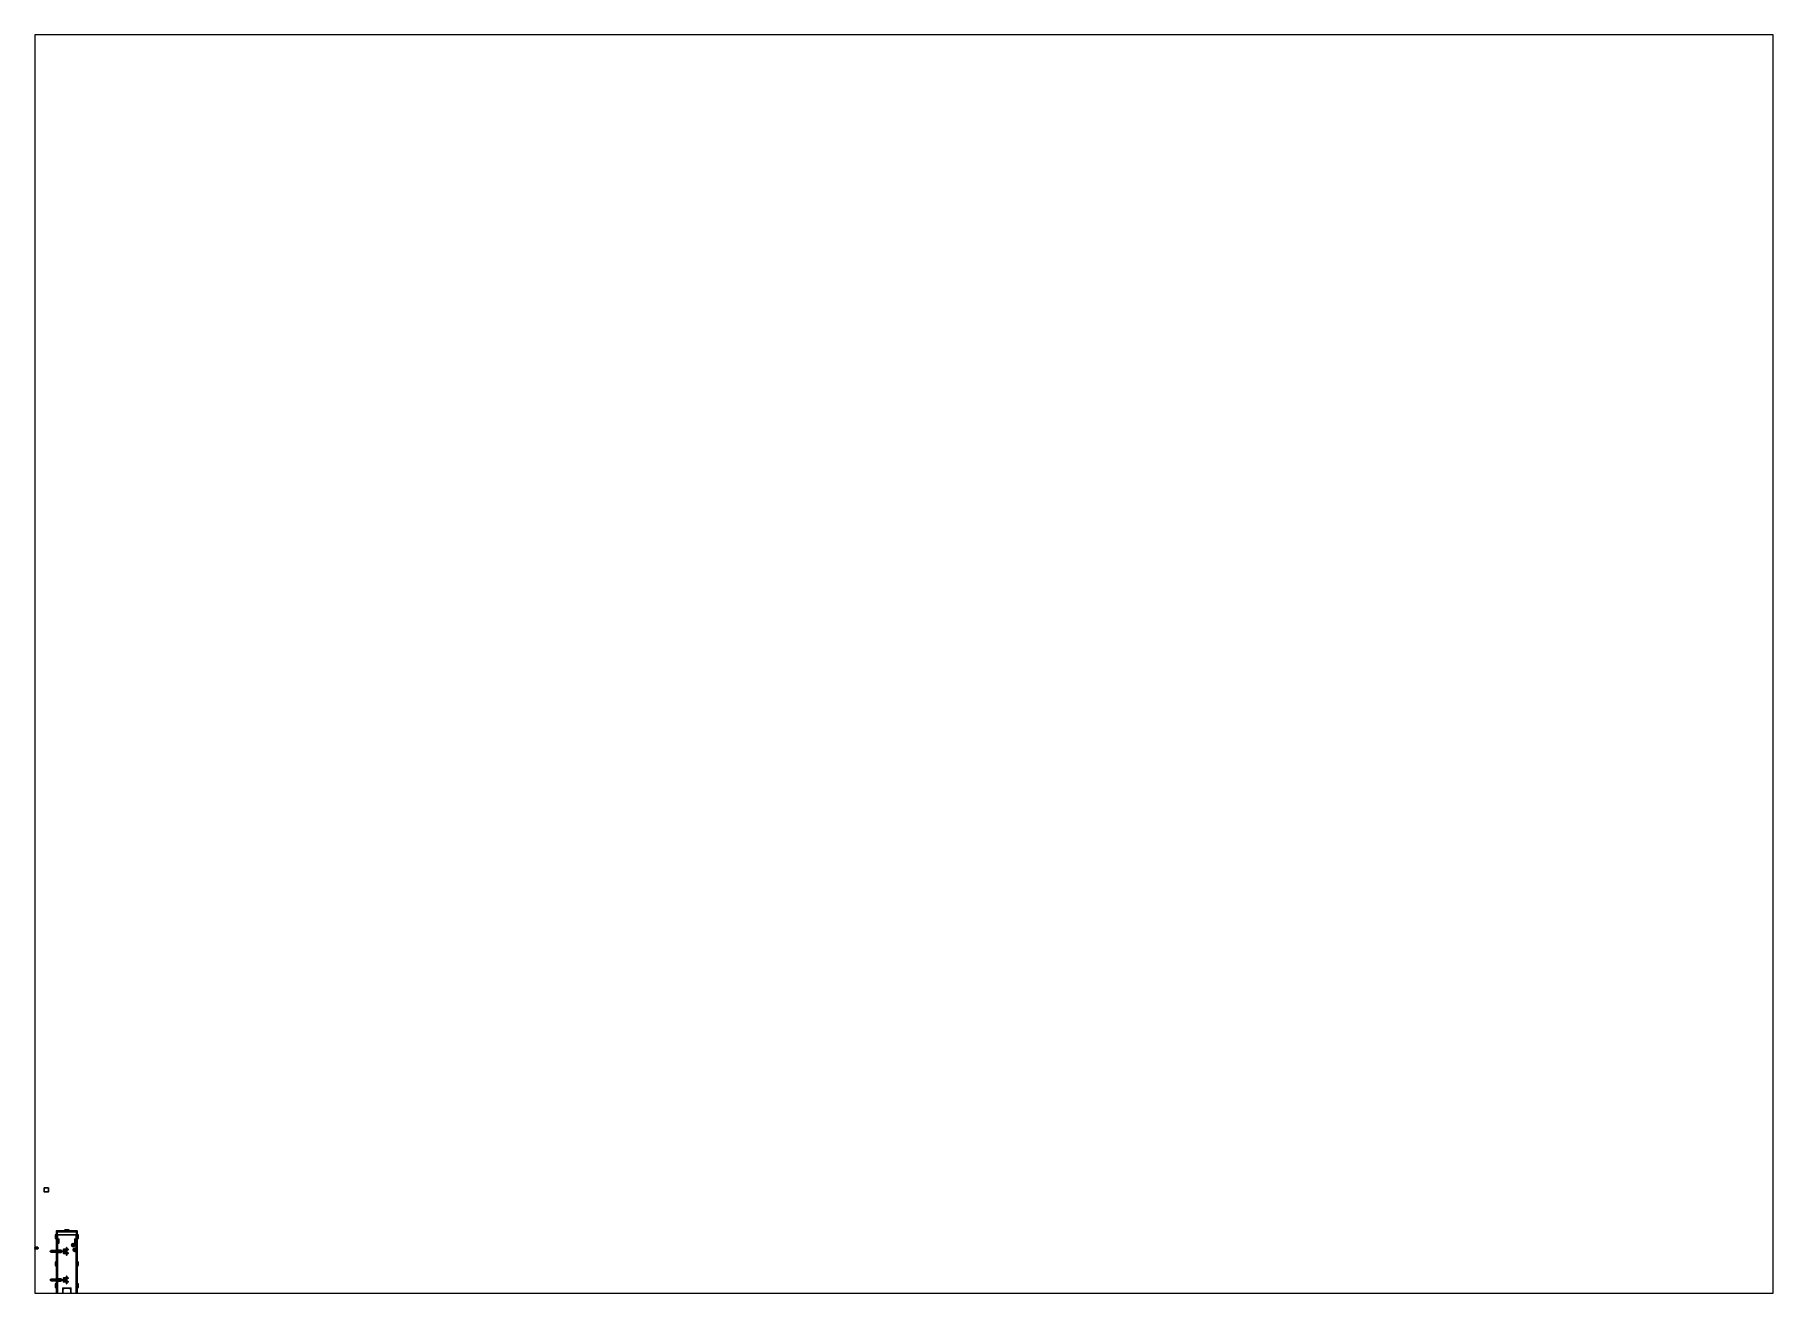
# Paper-space layout 'Layout1' of a CAD drawing. Header units: millimetres. Extents: x 28 to 251, y 20 to 181.
# The model-space entities are those that its viewports show. They can reach past a viewport. Long polylines and large blocks are cut down to what shows.
import ezdxf

# ---------------------------------------------------------------- set-up
doc = ezdxf.new("R2010")
doc.units = ezdxf.units.MM
for name, color, linetype in [('barge2', 7, 'Continuous'), ('crane', 1, 'Continuous'), ('wheels', 2, 'Continuous')]:
    doc.layers.add(name, color=color, linetype=linetype)

msp = doc.modelspace()

# ---------------------------------------------------------------- linework, layer by layer
for points in [[(1, 20.5, -2.23), (1, 20.5, -3.23), (0, 20.5, -3.23), (0, 20.5, -2.23)], [(1, 20.5, -3.23), (1, 19.5, -3.23), (0, 19.5, -3.23), (0, 20.5, -3.23)], [(0, 20.5, -3.23), (0, 19.5, -3.23), (0, 19.5, -2.23), (0, 20.5, -2.23)], [(0, 20.5, -2.23), (0, 19.5, -2.23), (1, 19.5, -2.23), (1, 20.5, -2.23)], [(0, 19.5, -2.23), (0, 19.5, -3.23), (1, 19.5, -3.23), (1, 19.5, -2.23)], [(1, 19.5, -2.23), (1, 19.5, -3.23), (1, 20.5, -3.23), (1, 20.5, -2.23)], [(3, 9.75), (3, -10), (3, -10, 1), (3, 10, 1)], [(3, 10, 1), (3, -10, 1), (8, -10, 1), (8, 10, 1)], [(8, 10, 1), (8, 9.75), (3, 9.75), (3, 10, 1)], [(3.25, 9, -1), (3.25, -9.5, -1), (3, -10), (3, 9.75)], [(8, 9.75), (7.75, 9, -1), (3.25, 9, -1), (3, 9.75)], [(3.1, 9.77, 2), (3.1, 6.72, 2), (3.14, 6.72, 2), (3.14, 9.73, 2)], [(3.14, 9.73, 2), (3.14, 6.72, 2), (3.1, 6.72, 2), (3.1, 9.77, 2)], [(7.85, 9.73, 2), (3.14, 9.73, 2), (3.1, 9.77, 2), (7.89, 9.77, 2)], [(7.89, 9.77, 2), (3.1, 9.77, 2), (3.14, 9.73, 2), (7.85, 9.73, 2)], [(3.11, 9.77, 1), (3.11, 9.73, 1), (3.11, 9.73, 2), (3.11, 9.77, 2)], [(3.14, 9.75, 1), (3.11, 9.77, 1), (3.11, 9.77, 2), (3.14, 9.75, 2)], [(3.11, 9.73, 1), (3.14, 9.75, 1), (3.14, 9.75, 2), (3.11, 9.73, 2)], [(7.75, 9, -1), (7.75, -9.5, -1), (3.25, -9.5, -1), (3.25, 9, -1)], [(4.62, 9.75, 1), (4.59, 9.77, 1), (4.59, 9.77, 2), (4.62, 9.75, 2)], [(4.59, 9.77, 1), (4.59, 9.73, 1), (4.59, 9.73, 2), (4.59, 9.77, 2)], [(4.59, 9.73, 1), (4.62, 9.75, 1), (4.62, 9.75, 2), (4.59, 9.73, 2)], [(6.39, 9.77, 1), (6.39, 9.73, 1), (6.39, 9.73, 2), (6.39, 9.77, 2)], [(6.42, 9.75, 1), (6.39, 9.77, 1), (6.39, 9.77, 2), (6.42, 9.75, 2)], [(6.39, 9.73, 1), (6.42, 9.75, 1), (6.42, 9.75, 2), (6.39, 9.73, 2)], [(8, -10), (7.75, -9.5, -1), (7.75, 9, -1), (8, 9.75)], [(7.85, 9.73, 2), (7.85, -9.73, 2), (7.89, -9.77, 2), (7.89, 9.77, 2)], [(7.89, 9.77, 2), (7.89, -9.77, 2), (7.85, -9.73, 2), (7.85, 9.73, 2)], [(7.89, 9.75, 1), (7.86, 9.77, 1), (7.86, 9.77, 2), (7.89, 9.75, 2)], [(7.86, 9.77, 1), (7.86, 9.73, 1), (7.86, 9.73, 2), (7.86, 9.77, 2)], [(7.86, 9.73, 1), (7.89, 9.75, 1), (7.89, 9.75, 2), (7.86, 9.73, 2)], [(8, -10, 1), (8, -10), (8, 9.75), (8, 10, 1)], [(3.11, 8.27, 1), (3.11, 8.23, 1), (3.11, 8.23, 2), (3.11, 8.27, 2)], [(3.14, 8.25, 1), (3.11, 8.27, 1), (3.11, 8.27, 2), (3.14, 8.25, 2)], [(3.11, 8.23, 1), (3.14, 8.25, 1), (3.14, 8.25, 2), (3.11, 8.23, 2)], [(3.14, 6.75, 1), (3.11, 6.77, 1), (3.11, 6.77, 2), (3.14, 6.75, 2)], [(3.11, 6.77, 1), (3.11, 6.73, 1), (3.11, 6.73, 2), (3.11, 6.77, 2)], [(3.11, 6.73, 1), (3.14, 6.75, 1), (3.14, 6.75, 2), (3.11, 6.73, 2)], [(3.25, 8, 1), (3.25, 7, 1), (3.25, 7, 1.1), (3.25, 8, 1.1)], [(3.25, 8, 1.1), (3.25, 7, 1.1), (3.55, 7, 1.1), (3.55, 8, 1.1)], [(3.55, 8, 1.1), (3.55, 8, 1), (3.25, 8, 1), (3.25, 8, 1.1)], [(3.25, 7, 1.1), (3.25, 7, 1), (3.55, 7, 1), (3.55, 7, 1.1)], [(3.35, 7.84, 1.1), (3.3, 7.75, 1.1), (3.3, 7.75, 1.4), (3.35, 7.84, 1.4)], [(3.35, 7.84, 1.4), (3.3, 7.75, 1.4), (3.35, 7.66, 1.4), (3.45, 7.84, 1.4)], [(3.3, 7.75, 1.1), (3.35, 7.66, 1.1), (3.35, 7.66, 1.4), (3.3, 7.75, 1.4)], [(3.35, 7.34, 1.1), (3.3, 7.25, 1.1), (3.3, 7.25, 1.4), (3.35, 7.34, 1.4)], [(3.35, 7.34, 1.4), (3.3, 7.25, 1.4), (3.35, 7.16, 1.4), (3.45, 7.34, 1.4)], [(3.3, 7.25, 1.1), (3.35, 7.16, 1.1), (3.35, 7.16, 1.4), (3.3, 7.25, 1.4)], [(3.45, 7.84, 1.1), (3.35, 7.84, 1.1), (3.35, 7.84, 1.4), (3.45, 7.84, 1.4)], [(3.45, 7.84, 1.4), (3.35, 7.66, 1.4), (3.45, 7.66, 1.4), (3.5, 7.75, 1.4)], [(3.35, 7.66, 1.1), (3.45, 7.66, 1.1), (3.45, 7.66, 1.4), (3.35, 7.66, 1.4)], [(3.45, 7.34, 1.1), (3.35, 7.34, 1.1), (3.35, 7.34, 1.4), (3.45, 7.34, 1.4)], [(3.45, 7.34, 1.4), (3.35, 7.16, 1.4), (3.45, 7.16, 1.4), (3.5, 7.25, 1.4)], [(3.35, 7.16, 1.1), (3.45, 7.16, 1.1), (3.45, 7.16, 1.4), (3.35, 7.16, 1.4)], [(3.5, 7.75, 1.1), (3.45, 7.84, 1.1), (3.45, 7.84, 1.4), (3.5, 7.75, 1.4)], [(3.45, 7.66, 1.1), (3.5, 7.75, 1.1), (3.5, 7.75, 1.4), (3.45, 7.66, 1.4)], [(3.5, 7.25, 1.1), (3.45, 7.34, 1.1), (3.45, 7.34, 1.4), (3.5, 7.25, 1.4)], [(3.45, 7.16, 1.1), (3.5, 7.25, 1.1), (3.5, 7.25, 1.4), (3.45, 7.16, 1.4)], [(3.55, 7, 1.1), (3.55, 7, 1), (3.55, 8, 1), (3.55, 8, 1.1)], [(6.8, 6.79, 2), (6.68, 6.51, 2), (6.8, 6.23, 2), (7.08, 6.91, 2)], [(6.8, 6.79, 1), (6.68, 6.51, 1), (6.68, 6.51, 2), (6.8, 6.79, 2)], [(6.68, 6.51, 1), (6.8, 6.23, 1), (6.8, 6.23, 2), (6.68, 6.51, 2)], [(7.08, 6.91, 1), (6.8, 6.79, 1), (6.8, 6.79, 2), (7.08, 6.91, 2)], [(7.08, 6.91, 2), (6.8, 6.23, 2), (7.08, 6.11, 2), (7.36, 6.79, 2)], [(6.8, 6.23, 1), (7.08, 6.11, 1), (7.08, 6.11, 2), (6.8, 6.23, 2)], [(7.16, 5.61, 2), (7.04, 5.33, 2), (7.16, 5.05, 2), (7.44, 5.73, 2)], [(7.16, 5.61, 1), (7.04, 5.33, 1), (7.04, 5.33, 2), (7.16, 5.61, 2)], [(7.04, 5.33, 1), (7.16, 5.05, 1), (7.16, 5.05, 2), (7.04, 5.33, 2)], [(7.36, 6.79, 1), (7.08, 6.91, 1), (7.08, 6.91, 2), (7.36, 6.79, 2)], [(7.36, 6.79, 2), (7.08, 6.11, 2), (7.36, 6.23, 2), (7.48, 6.51, 2)], [(7.08, 6.11, 1), (7.36, 6.23, 1), (7.36, 6.23, 2), (7.08, 6.11, 2)], [(7.44, 5.73, 1), (7.16, 5.61, 1), (7.16, 5.61, 2), (7.44, 5.73, 2)], [(7.44, 5.73, 2), (7.16, 5.05, 2), (7.44, 4.93, 2), (7.72, 5.61, 2)], [(7.16, 5.05, 1), (7.44, 4.93, 1), (7.44, 4.93, 2), (7.16, 5.05, 2)], [(7.48, 6.51, 1), (7.36, 6.79, 1), (7.36, 6.79, 2), (7.48, 6.51, 2)], [(7.36, 6.23, 1), (7.48, 6.51, 1), (7.48, 6.51, 2), (7.36, 6.23, 2)], [(7.72, 5.61, 1), (7.44, 5.73, 1), (7.44, 5.73, 2), (7.72, 5.61, 2)], [(7.72, 5.61, 2), (7.44, 4.93, 2), (7.72, 5.05, 2), (7.84, 5.33, 2)], [(7.44, 4.93, 1), (7.72, 5.05, 1), (7.72, 5.05, 2), (7.44, 4.93, 2)], [(7.75, 8, 1.1), (7.75, 8, 1), (7.45, 8, 1), (7.45, 8, 1.1)], [(7.45, 8, 1), (7.45, 7, 1), (7.45, 7, 1.1), (7.45, 8, 1.1)], [(7.45, 8, 1.1), (7.45, 7, 1.1), (7.75, 7, 1.1), (7.75, 8, 1.1)], [(7.45, 7, 1.1), (7.45, 7, 1), (7.75, 7, 1), (7.75, 7, 1.1)], [(7.55, 7.84, 1.1), (7.5, 7.75, 1.1), (7.5, 7.75, 1.4), (7.55, 7.84, 1.4)], [(7.55, 7.84, 1.4), (7.5, 7.75, 1.4), (7.55, 7.66, 1.4), (7.65, 7.84, 1.4)], [(7.5, 7.75, 1.1), (7.55, 7.66, 1.1), (7.55, 7.66, 1.4), (7.5, 7.75, 1.4)], [(7.55, 7.34, 1.1), (7.5, 7.25, 1.1), (7.5, 7.25, 1.4), (7.55, 7.34, 1.4)], [(7.55, 7.34, 1.4), (7.5, 7.25, 1.4), (7.55, 7.16, 1.4), (7.65, 7.34, 1.4)], [(7.5, 7.25, 1.1), (7.55, 7.16, 1.1), (7.55, 7.16, 1.4), (7.5, 7.25, 1.4)], [(7.65, 7.84, 1.1), (7.55, 7.84, 1.1), (7.55, 7.84, 1.4), (7.65, 7.84, 1.4)], [(7.65, 7.84, 1.4), (7.55, 7.66, 1.4), (7.65, 7.66, 1.4), (7.7, 7.75, 1.4)], [(7.55, 7.66, 1.1), (7.65, 7.66, 1.1), (7.65, 7.66, 1.4), (7.55, 7.66, 1.4)], [(7.65, 7.34, 1.1), (7.55, 7.34, 1.1), (7.55, 7.34, 1.4), (7.65, 7.34, 1.4)], [(7.65, 7.34, 1.4), (7.55, 7.16, 1.4), (7.65, 7.16, 1.4), (7.7, 7.25, 1.4)], [(7.55, 7.16, 1.1), (7.65, 7.16, 1.1), (7.65, 7.16, 1.4), (7.55, 7.16, 1.4)], [(7.7, 7.75, 1.1), (7.65, 7.84, 1.1), (7.65, 7.84, 1.4), (7.7, 7.75, 1.4)], [(7.65, 7.66, 1.1), (7.7, 7.75, 1.1), (7.7, 7.75, 1.4), (7.65, 7.66, 1.4)], [(7.7, 7.25, 1.1), (7.65, 7.34, 1.1), (7.65, 7.34, 1.4), (7.7, 7.25, 1.4)], [(7.65, 7.16, 1.1), (7.7, 7.25, 1.1), (7.7, 7.25, 1.4), (7.65, 7.16, 1.4)], [(7.84, 5.33, 1), (7.72, 5.61, 1), (7.72, 5.61, 2), (7.84, 5.33, 2)], [(7.72, 5.05, 1), (7.84, 5.33, 1), (7.84, 5.33, 2), (7.72, 5.05, 2)], [(7.75, 7, 1.1), (7.75, 7, 1), (7.75, 8, 1), (7.75, 8, 1.1)], [(7.89, 8.25, 1), (7.86, 8.27, 1), (7.86, 8.27, 2), (7.89, 8.25, 2)], [(7.86, 8.27, 1), (7.86, 8.23, 1), (7.86, 8.23, 2), (7.86, 8.27, 2)], [(7.86, 8.23, 1), (7.89, 8.25, 1), (7.89, 8.25, 2), (7.86, 8.23, 2)], [(7.86, 6.77, 1), (7.86, 6.73, 1), (7.86, 6.73, 2), (7.86, 6.77, 2)], [(7.89, 6.75, 1), (7.86, 6.77, 1), (7.86, 6.77, 2), (7.89, 6.75, 2)], [(7.86, 6.73, 1), (7.89, 6.75, 1), (7.89, 6.75, 2), (7.86, 6.73, 2)], [(7.89, 5.25, 1), (7.86, 5.27, 1), (7.86, 5.27, 2), (7.89, 5.25, 2)], [(7.86, 5.27, 1), (7.86, 5.23, 1), (7.86, 5.23, 2), (7.86, 5.27, 2)], [(7.86, 5.23, 1), (7.89, 5.25, 1), (7.89, 5.25, 2), (7.86, 5.23, 2)], [(7.86, 3.77, 1), (7.86, 3.73, 1), (7.86, 3.73, 2), (7.86, 3.77, 2)], [(7.89, 3.75, 1), (7.86, 3.77, 1), (7.86, 3.77, 2), (7.89, 3.75, 2)], [(7.86, 3.73, 1), (7.89, 3.75, 1), (7.89, 3.75, 2), (7.86, 3.73, 2)], [(7.86, 2.27, 1), (7.86, 2.23, 1), (7.86, 2.23, 2), (7.86, 2.27, 2)], [(7.89, 2.25, 1), (7.86, 2.27, 1), (7.86, 2.27, 2), (7.89, 2.25, 2)], [(7.86, 2.23, 1), (7.89, 2.25, 1), (7.89, 2.25, 2), (7.86, 2.23, 2)], [(7.86, 0.77, 1), (7.86, 0.73, 1), (7.86, 0.73, 2), (7.86, 0.77, 2)], [(7.89, 0.75, 1), (7.86, 0.77, 1), (7.86, 0.77, 2), (7.89, 0.75, 2)], [(7.86, 0.73, 1), (7.89, 0.75, 1), (7.89, 0.75, 2), (7.86, 0.73, 2)], [(6.5, -4, 3.25), (6.5, -4, 3.23), (4.5, -4, 3.23), (4.5, -4, 3.25)], [(4.5, -4, 3.23), (4.5, -6, 3.23), (4.5, -6, 3.25), (4.5, -4, 3.25)], [(6.5, -4, 3.23), (6.5, -6, 3.23), (4.5, -6, 3.23), (4.5, -4, 3.23)], [(4.5, -4, 3.25), (4.5, -6, 3.25), (6.5, -6, 3.25), (6.5, -4, 3.25)], [(4.6, -4.1, 1), (4.6, -4.2, 1), (4.6, -4.2, 3.23), (4.6, -4.1, 3.23)], [(4.7, -4.1, 3.23), (4.7, -4.1, 1), (4.6, -4.1, 1), (4.6, -4.1, 3.23)], [(4.6, -4.2, 3.23), (4.6, -4.2, 1), (4.7, -4.2, 1), (4.7, -4.2, 3.23)], [(4.7, -4.2, 3.23), (4.7, -4.2, 1), (4.7, -4.1, 1), (4.7, -4.1, 3.23)], [(6.4, -4.1, 3.23), (6.4, -4.1, 1), (6.3, -4.1, 1), (6.3, -4.1, 3.23)], [(6.3, -4.1, 1), (6.3, -4.2, 1), (6.3, -4.2, 3.23), (6.3, -4.1, 3.23)], [(6.3, -4.2, 3.23), (6.3, -4.2, 1), (6.4, -4.2, 1), (6.4, -4.2, 3.23)], [(6.4, -4.2, 3.23), (6.4, -4.2, 1), (6.4, -4.1, 1), (6.4, -4.1, 3.23)], [(6.5, -6, 3.25), (6.5, -6, 3.23), (6.5, -4, 3.23), (6.5, -4, 3.25)], [(7.89, -0.75, 1), (7.86, -0.73, 1), (7.86, -0.73, 2), (7.89, -0.75, 2)], [(7.86, -0.73, 1), (7.86, -0.77, 1), (7.86, -0.77, 2), (7.86, -0.73, 2)], [(7.86, -0.77, 1), (7.89, -0.75, 1), (7.89, -0.75, 2), (7.86, -0.77, 2)], [(7.86, -2.23, 1), (7.86, -2.27, 1), (7.86, -2.27, 2), (7.86, -2.23, 2)], [(7.89, -2.25, 1), (7.86, -2.23, 1), (7.86, -2.23, 2), (7.89, -2.25, 2)], [(7.86, -2.27, 1), (7.89, -2.25, 1), (7.89, -2.25, 2), (7.86, -2.27, 2)], [(7.89, -3.75, 1), (7.86, -3.73, 1), (7.86, -3.73, 2), (7.89, -3.75, 2)], [(7.86, -3.73, 1), (7.86, -3.77, 1), (7.86, -3.77, 2), (7.86, -3.73, 2)], [(7.86, -3.77, 1), (7.89, -3.75, 1), (7.89, -3.75, 2), (7.86, -3.77, 2)], [(3.1, -5.22, 2), (3.1, -9.77, 2), (3.14, -9.73, 2), (3.14, -5.22, 2)], [(3.14, -5.22, 2), (3.14, -9.73, 2), (3.1, -9.77, 2), (3.1, -5.22, 2)], [(3.14, -5.25, 1), (3.11, -5.23, 1), (3.11, -5.23, 2), (3.14, -5.25, 2)], [(3.11, -5.23, 1), (3.11, -5.27, 1), (3.11, -5.27, 2), (3.11, -5.23, 2)], [(3.11, -5.27, 1), (3.14, -5.25, 1), (3.14, -5.25, 2), (3.11, -5.27, 2)], [(3.11, -6.73, 1), (3.11, -6.77, 1), (3.11, -6.77, 2), (3.11, -6.73, 2)], [(3.14, -6.75, 1), (3.11, -6.73, 1), (3.11, -6.73, 2), (3.14, -6.75, 2)], [(3.11, -6.77, 1), (3.14, -6.75, 1), (3.14, -6.75, 2), (3.11, -6.77, 2)], [(3.55, -7, 1.1), (3.55, -7, 1), (3.25, -7, 1), (3.25, -7, 1.1)], [(3.25, -7, 1), (3.25, -8, 1), (3.25, -8, 1.1), (3.25, -7, 1.1)], [(3.25, -7, 1.1), (3.25, -8, 1.1), (3.55, -8, 1.1), (3.55, -7, 1.1)], [(3.35, -7.16, 1.1), (3.3, -7.25, 1.1), (3.3, -7.25, 1.4), (3.35, -7.16, 1.4)], [(3.35, -7.16, 1.4), (3.3, -7.25, 1.4), (3.35, -7.34, 1.4), (3.45, -7.16, 1.4)], [(3.3, -7.25, 1.1), (3.35, -7.34, 1.1), (3.35, -7.34, 1.4), (3.3, -7.25, 1.4)], [(3.45, -7.16, 1.1), (3.35, -7.16, 1.1), (3.35, -7.16, 1.4), (3.45, -7.16, 1.4)], [(3.45, -7.16, 1.4), (3.35, -7.34, 1.4), (3.45, -7.34, 1.4), (3.5, -7.25, 1.4)], [(3.35, -7.34, 1.1), (3.45, -7.34, 1.1), (3.45, -7.34, 1.4), (3.35, -7.34, 1.4)], [(3.5, -7.25, 1.1), (3.45, -7.16, 1.1), (3.45, -7.16, 1.4), (3.5, -7.25, 1.4)], [(3.45, -7.34, 1.1), (3.5, -7.25, 1.1), (3.5, -7.25, 1.4), (3.45, -7.34, 1.4)], [(3.55, -8, 1.1), (3.55, -8, 1), (3.55, -7, 1), (3.55, -7, 1.1)], [(4.5, -6, 1), (4.5, -8.25, 1), (4.5, -8.25, 3), (4.5, -6, 3.25)], [(4.5, -6, 3.25), (4.5, -8.25, 3), (6.5, -8.25, 3), (6.5, -6, 3.25)], [(6.5, -6, 3.23), (6.5, -6, 1), (4.5, -6, 1), (4.5, -6, 3.23)], [(6.5, -8.25, 3), (6.5, -8.25, 1), (6.5, -6, 1), (6.5, -6, 3.25)], [(7.45, -7, 1), (7.45, -8, 1), (7.45, -8, 1.1), (7.45, -7, 1.1)], [(7.75, -7, 1.1), (7.75, -7, 1), (7.45, -7, 1), (7.45, -7, 1.1)], [(7.45, -7, 1.1), (7.45, -8, 1.1), (7.75, -8, 1.1), (7.75, -7, 1.1)], [(7.55, -7.16, 1.1), (7.5, -7.25, 1.1), (7.5, -7.25, 1.4), (7.55, -7.16, 1.4)], [(7.55, -7.16, 1.4), (7.5, -7.25, 1.4), (7.55, -7.34, 1.4), (7.65, -7.16, 1.4)], [(7.5, -7.25, 1.1), (7.55, -7.34, 1.1), (7.55, -7.34, 1.4), (7.5, -7.25, 1.4)], [(7.65, -7.16, 1.1), (7.55, -7.16, 1.1), (7.55, -7.16, 1.4), (7.65, -7.16, 1.4)], [(7.65, -7.16, 1.4), (7.55, -7.34, 1.4), (7.65, -7.34, 1.4), (7.7, -7.25, 1.4)], [(7.55, -7.34, 1.1), (7.65, -7.34, 1.1), (7.65, -7.34, 1.4), (7.55, -7.34, 1.4)], [(7.7, -7.25, 1.1), (7.65, -7.16, 1.1), (7.65, -7.16, 1.4), (7.7, -7.25, 1.4)], [(7.65, -7.34, 1.1), (7.7, -7.25, 1.1), (7.7, -7.25, 1.4), (7.65, -7.34, 1.4)], [(7.75, -8, 1.1), (7.75, -8, 1), (7.75, -7, 1), (7.75, -7, 1.1)], [(7.86, -5.23, 1), (7.86, -5.27, 1), (7.86, -5.27, 2), (7.86, -5.23, 2)], [(7.89, -5.25, 1), (7.86, -5.23, 1), (7.86, -5.23, 2), (7.89, -5.25, 2)], [(7.86, -5.27, 1), (7.89, -5.25, 1), (7.89, -5.25, 2), (7.86, -5.27, 2)], [(7.89, -6.75, 1), (7.86, -6.73, 1), (7.86, -6.73, 2), (7.89, -6.75, 2)], [(7.86, -6.73, 1), (7.86, -6.77, 1), (7.86, -6.77, 2), (7.86, -6.73, 2)], [(7.86, -6.77, 1), (7.89, -6.75, 1), (7.89, -6.75, 2), (7.86, -6.77, 2)]]:
    msp.add_3dface(points)
at = {"layer": 'barge2'}
for points in [[(-3, 10, 1), (-3, 9.75), (-8, 9.75), (-8, 10, 1)], [(-8, 10, 1), (-8, -10, 1), (-3, -10, 1), (-3, 10, 1)], [(-3, 9.75), (-3.25, 9, -1), (-7.75, 9, -1), (-8, 9.75)], [(-3.11, 9.77, 2), (-7.9, 9.77, 2), (-7.86, 9.73, 2), (-3.15, 9.73, 2)], [(-3.15, 9.73, 2), (-7.86, 9.73, 2), (-7.9, 9.77, 2), (-3.11, 9.77, 2)], [(-3.25, 9, -1), (-3.25, -9.5, -1), (-7.75, -9.5, -1), (-7.75, 9, -1)], [(-3, -10), (-3.25, -9.5, -1), (-3.25, 9, -1), (-3, 9.75)], [(-3.15, 9.73, 2), (-3.15, 6.72, 2), (-3.11, 6.72, 2), (-3.11, 9.77, 2)], [(-3.11, 9.77, 2), (-3.11, 6.72, 2), (-3.15, 6.72, 2), (-3.15, 9.73, 2)], [(-3.11, 9.75, 1), (-3.14, 9.77, 1), (-3.14, 9.77, 2), (-3.11, 9.75, 2)], [(-3.14, 9.77, 1), (-3.14, 9.73, 1), (-3.14, 9.73, 2), (-3.14, 9.77, 2)], [(-3.14, 9.73, 1), (-3.11, 9.75, 1), (-3.11, 9.75, 2), (-3.14, 9.73, 2)], [(-3, -10, 1), (-3, -10), (-3, 9.75), (-3, 10, 1)], [(-4.46, 4.59, 2), (-4.58, 4.31, 2), (-4.46, 4.03, 2), (-4.18, 4.71, 2)], [(-3.55, 5.05, 3.24), (-3.55, 4.95, 3.24), (-4.5, 4.95, 3.18), (-4.5, 5.05, 3.18)], [(-4.5, 5.05, 3.18), (-4.5, 4.95, 3.18), (-3.55, 4.95, 3.24), (-3.55, 5.05, 3.24)], [(-3.45, 4.95, 3.25), (-3.45, 4, 3.15), (-4.5, 4, 3.08), (-4.5, 4.95, 3.18)], [(-4.5, 4.95, 3.18), (-4.5, 4, 3.08), (-3.45, 4, 3.15), (-3.45, 4.95, 3.25)], [(-4.18, 4.71, 1), (-4.46, 4.59, 1), (-4.46, 4.59, 2), (-4.18, 4.71, 2)], [(-4.18, 4.71, 2), (-4.46, 4.03, 2), (-4.18, 3.91, 2), (-3.9, 4.59, 2)], [(-3.9, 4.59, 1), (-4.18, 4.71, 1), (-4.18, 4.71, 2), (-3.9, 4.59, 2)], [(-3.9, 4.59, 2), (-4.18, 3.91, 2), (-3.9, 4.03, 2), (-3.78, 4.31, 2)], [(-3.78, 4.31, 1), (-3.9, 4.59, 1), (-3.9, 4.59, 2), (-3.78, 4.31, 2)], [(-3.9, 4.03, 1), (-3.78, 4.31, 1), (-3.78, 4.31, 2), (-3.9, 4.03, 2)], [(-3.55, 8, 1), (-3.55, 7, 1), (-3.55, 7, 1.1), (-3.55, 8, 1.1)], [(-3.25, 8, 1.1), (-3.25, 8, 1), (-3.55, 8, 1), (-3.55, 8, 1.1)], [(-3.55, 8, 1.1), (-3.55, 7, 1.1), (-3.25, 7, 1.1), (-3.25, 8, 1.1)], [(-3.55, 7, 1.1), (-3.55, 7, 1), (-3.25, 7, 1), (-3.25, 7, 1.1)], [(-3.45, 5.05, 3.25), (-3.45, 5.05, 1), (-3.55, 5.05, 1), (-3.55, 5.05, 3.25)], [(-3.55, 5.05, 1), (-3.55, 4.95, 1), (-3.55, 4.95, 3.25), (-3.55, 5.05, 3.25)], [(-3.45, 4.95, 3.25), (-3.45, 5.05, 3.25), (-3.55, 5.05, 3.25), (-3.55, 4.95, 3.25)], [(-3.55, 4.95, 3.25), (-3.55, 4.95, 1), (-3.45, 4.95, 1), (-3.45, 4.95, 3.25)], [(-3.45, 7.84, 1.1), (-3.5, 7.75, 1.1), (-3.5, 7.75, 1.4), (-3.45, 7.84, 1.4)], [(-3.45, 7.84, 1.4), (-3.5, 7.75, 1.4), (-3.45, 7.66, 1.4), (-3.35, 7.84, 1.4)], [(-3.5, 7.75, 1.1), (-3.45, 7.66, 1.1), (-3.45, 7.66, 1.4), (-3.5, 7.75, 1.4)], [(-3.45, 7.34, 1.1), (-3.5, 7.25, 1.1), (-3.5, 7.25, 1.4), (-3.45, 7.34, 1.4)], [(-3.45, 7.34, 1.4), (-3.5, 7.25, 1.4), (-3.45, 7.16, 1.4), (-3.35, 7.34, 1.4)], [(-3.5, 7.25, 1.1), (-3.45, 7.16, 1.1), (-3.45, 7.16, 1.4), (-3.5, 7.25, 1.4)], [(-3.35, 7.84, 1.1), (-3.45, 7.84, 1.1), (-3.45, 7.84, 1.4), (-3.35, 7.84, 1.4)], [(-3.35, 7.84, 1.4), (-3.45, 7.66, 1.4), (-3.35, 7.66, 1.4), (-3.3, 7.75, 1.4)], [(-3.45, 7.66, 1.1), (-3.35, 7.66, 1.1), (-3.35, 7.66, 1.4), (-3.45, 7.66, 1.4)], [(-3.35, 7.34, 1.1), (-3.45, 7.34, 1.1), (-3.45, 7.34, 1.4), (-3.35, 7.34, 1.4)], [(-3.35, 7.34, 1.4), (-3.45, 7.16, 1.4), (-3.35, 7.16, 1.4), (-3.3, 7.25, 1.4)], [(-3.45, 7.16, 1.1), (-3.35, 7.16, 1.1), (-3.35, 7.16, 1.4), (-3.45, 7.16, 1.4)], [(-3.45, 4.95, 3.25), (-3.45, 4.95, 1), (-3.45, 5.05, 1), (-3.45, 5.05, 3.25)], [(-3.3, 7.75, 1.1), (-3.35, 7.84, 1.1), (-3.35, 7.84, 1.4), (-3.3, 7.75, 1.4)], [(-3.35, 7.66, 1.1), (-3.3, 7.75, 1.1), (-3.3, 7.75, 1.4), (-3.35, 7.66, 1.4)], [(-3.3, 7.25, 1.1), (-3.35, 7.34, 1.1), (-3.35, 7.34, 1.4), (-3.3, 7.25, 1.4)], [(-3.35, 7.16, 1.1), (-3.3, 7.25, 1.1), (-3.3, 7.25, 1.4), (-3.35, 7.16, 1.4)], [(-3.25, 7, 1.1), (-3.25, 7, 1), (-3.25, 8, 1), (-3.25, 8, 1.1)], [(-3.11, 8.25, 1), (-3.14, 8.27, 1), (-3.14, 8.27, 2), (-3.11, 8.25, 2)], [(-3.14, 8.27, 1), (-3.14, 8.23, 1), (-3.14, 8.23, 2), (-3.14, 8.27, 2)], [(-3.14, 8.23, 1), (-3.11, 8.25, 1), (-3.11, 8.25, 2), (-3.14, 8.23, 2)], [(-3.14, 6.77, 1), (-3.14, 6.73, 1), (-3.14, 6.73, 2), (-3.14, 6.77, 2)], [(-3.11, 6.75, 1), (-3.14, 6.77, 1), (-3.14, 6.77, 2), (-3.11, 6.75, 2)], [(-3.14, 6.73, 1), (-3.11, 6.75, 1), (-3.11, 6.75, 2), (-3.14, 6.73, 2)], [(-4.58, 3.88, 2), (-4.86, 3.2, 2), (-4.58, 3.32, 2), (-4.46, 3.6, 2)], [(-4.46, 3.6, 1), (-4.58, 3.88, 1), (-4.58, 3.88, 2), (-4.46, 3.6, 2)], [(-4.58, 3.32, 1), (-4.46, 3.6, 1), (-4.46, 3.6, 2), (-4.58, 3.32, 2)], [(-3.45, 4, 3.15), (-3.45, 2.5, 3.07), (-4.5, 2.5, 3), (-4.5, 4, 3.08)], [(-4.5, 4, 3.08), (-4.5, 2.5, 3), (-3.45, 2.5, 3.07), (-3.45, 4, 3.15)], [(-3.45, 1, 3.15), (-3.45, 2.5, 3.07), (-4.5, 2.5, 3), (-4.5, 1, 3.08)], [(-4.5, 1, 3.08), (-4.5, 2.5, 3), (-3.45, 2.5, 3.07), (-3.45, 1, 3.15)], [(-4.5, 0.05, 3.18), (-4.5, 1, 3.08), (-3.45, 1, 3.15), (-3.45, 0.05, 3.25)], [(-3.45, 0.05, 3.25), (-3.45, 1, 3.15), (-4.5, 1, 3.08), (-4.5, 0.05, 3.18)], [(-3.55, 0.05, 3.24), (-3.55, -0.05, 3.24), (-4.5, -0.05, 3.18), (-4.5, 0.05, 3.18)], [(-4.5, 0.05, 3.18), (-4.5, -0.05, 3.18), (-3.55, -0.05, 3.24), (-3.55, 0.05, 3.24)], [(-4.46, 4.03, 1), (-4.18, 3.91, 1), (-4.18, 3.91, 2), (-4.46, 4.03, 2)], [(-4.26, 3.69, 2), (-4.38, 3.41, 2), (-4.26, 3.13, 2), (-3.98, 3.81, 2)], [(-4.26, 3.69, 1), (-4.38, 3.41, 1), (-4.38, 3.41, 2), (-4.26, 3.69, 2)], [(-4.38, 3.41, 1), (-4.26, 3.13, 1), (-4.26, 3.13, 2), (-4.38, 3.41, 2)], [(-3.98, 3.81, 1), (-4.26, 3.69, 1), (-4.26, 3.69, 2), (-3.98, 3.81, 2)], [(-3.98, 3.81, 2), (-4.26, 3.13, 2), (-3.98, 3.01, 2), (-3.7, 3.69, 2)], [(-4.26, 3.13, 1), (-3.98, 3.01, 1), (-3.98, 3.01, 2), (-4.26, 3.13, 2)], [(-4.18, 3.91, 1), (-3.9, 4.03, 1), (-3.9, 4.03, 2), (-4.18, 3.91, 2)], [(-3.7, 3.69, 1), (-3.98, 3.81, 1), (-3.98, 3.81, 2), (-3.7, 3.69, 2)], [(-3.7, 3.69, 2), (-3.98, 3.01, 2), (-3.7, 3.13, 2), (-3.58, 3.41, 2)], [(-3.98, 3.01, 1), (-3.7, 3.13, 1), (-3.7, 3.13, 2), (-3.98, 3.01, 2)], [(-3.58, 3.41, 1), (-3.7, 3.69, 1), (-3.7, 3.69, 2), (-3.58, 3.41, 2)], [(-3.7, 3.13, 1), (-3.58, 3.41, 1), (-3.58, 3.41, 2), (-3.7, 3.13, 2)], [(-3.55, 0.05, 1), (-3.55, -0.05, 1), (-3.55, -0.05, 3.25), (-3.55, 0.05, 3.25)], [(-3.45, 0.05, 3.25), (-3.45, 0.05, 1), (-3.55, 0.05, 1), (-3.55, 0.05, 3.25)], [(-3.45, -0.05, 3.25), (-3.45, 0.05, 3.25), (-3.55, 0.05, 3.25), (-3.55, -0.05, 3.25)], [(-3.45, -0.05, 3.25), (-3.45, -0.05, 1), (-3.45, 0.05, 1), (-3.45, 0.05, 3.25)], [(-3.45, -0.05, 3.25), (-3.45, -1, 3.15), (-4.5, -1, 3.08), (-4.5, -0.05, 3.18)], [(-4.5, -0.05, 3.18), (-4.5, -1, 3.08), (-3.45, -1, 3.15), (-3.45, -0.05, 3.25)], [(-4.5, -1, 3.08), (-4.5, -2.5, 3), (-3.45, -2.5, 3.07), (-3.45, -1, 3.15)], [(-3.45, -1, 3.15), (-3.45, -2.5, 3.07), (-4.5, -2.5, 3), (-4.5, -1, 3.08)], [(-3.45, -4, 3.15), (-3.45, -2.5, 3.07), (-4.5, -2.5, 3), (-4.5, -4, 3.08)], [(-4.5, -4, 3.08), (-4.5, -2.5, 3), (-3.45, -2.5, 3.07), (-3.45, -4, 3.15)], [(-4.5, -4.95, 3.18), (-4.5, -4, 3.08), (-3.45, -4, 3.15), (-3.45, -4.95, 3.25)], [(-3.45, -4.95, 3.25), (-3.45, -4, 3.15), (-4.5, -4, 3.08), (-4.5, -4.95, 3.18)], [(-3.55, -0.05, 3.25), (-3.55, -0.05, 1), (-3.45, -0.05, 1), (-3.45, -0.05, 3.25)], [(-3.55, -4.95, 3.24), (-3.55, -5.05, 3.24), (-4.5, -5.05, 3.18), (-4.5, -4.95, 3.18)], [(-4.5, -4.95, 3.18), (-4.5, -5.05, 3.18), (-3.55, -5.05, 3.24), (-3.55, -4.95, 3.24)], [(-3.55, -4.95, 1), (-3.55, -5.05, 1), (-3.55, -5.05, 3.25), (-3.55, -4.95, 3.25)], [(-3.45, -4.95, 3.25), (-3.45, -4.95, 1), (-3.55, -4.95, 1), (-3.55, -4.95, 3.25)], [(-3.45, -5.05, 3.25), (-3.45, -4.95, 3.25), (-3.55, -4.95, 3.25), (-3.55, -5.05, 3.25)], [(-3.55, -5.05, 3.25), (-3.55, -5.05, 1), (-3.45, -5.05, 1), (-3.45, -5.05, 3.25)], [(-3.25, -7, 1.1), (-3.25, -7, 1), (-3.55, -7, 1), (-3.55, -7, 1.1)], [(-3.55, -7, 1), (-3.55, -8, 1), (-3.55, -8, 1.1), (-3.55, -7, 1.1)], [(-3.55, -7, 1.1), (-3.55, -8, 1.1), (-3.25, -8, 1.1), (-3.25, -7, 1.1)], [(-3.45, -7.16, 1.1), (-3.5, -7.25, 1.1), (-3.5, -7.25, 1.4), (-3.45, -7.16, 1.4)], [(-3.45, -7.16, 1.4), (-3.5, -7.25, 1.4), (-3.45, -7.34, 1.4), (-3.35, -7.16, 1.4)], [(-3.5, -7.25, 1.1), (-3.45, -7.34, 1.1), (-3.45, -7.34, 1.4), (-3.5, -7.25, 1.4)], [(-3.45, -5.05, 3.25), (-3.45, -5.05, 1), (-3.45, -4.95, 1), (-3.45, -4.95, 3.25)], [(-3.35, -7.16, 1.1), (-3.45, -7.16, 1.1), (-3.45, -7.16, 1.4), (-3.35, -7.16, 1.4)], [(-3.35, -7.16, 1.4), (-3.45, -7.34, 1.4), (-3.35, -7.34, 1.4), (-3.3, -7.25, 1.4)], [(-3.45, -7.34, 1.1), (-3.35, -7.34, 1.1), (-3.35, -7.34, 1.4), (-3.45, -7.34, 1.4)], [(-3.3, -7.25, 1.1), (-3.35, -7.16, 1.1), (-3.35, -7.16, 1.4), (-3.3, -7.25, 1.4)], [(-3.35, -7.34, 1.1), (-3.3, -7.25, 1.1), (-3.3, -7.25, 1.4), (-3.35, -7.34, 1.4)], [(-3.25, -8, 1.1), (-3.25, -8, 1), (-3.25, -7, 1), (-3.25, -7, 1.1)], [(-3.15, -5.22, 2), (-3.15, -9.73, 2), (-3.11, -9.77, 2), (-3.11, -5.22, 2)], [(-3.11, -5.22, 2), (-3.11, -9.77, 2), (-3.15, -9.73, 2), (-3.15, -5.22, 2)], [(-3.14, -5.23, 1), (-3.14, -5.27, 1), (-3.14, -5.27, 2), (-3.14, -5.23, 2)], [(-3.11, -5.25, 1), (-3.14, -5.23, 1), (-3.14, -5.23, 2), (-3.11, -5.25, 2)], [(-3.14, -5.27, 1), (-3.11, -5.25, 1), (-3.11, -5.25, 2), (-3.14, -5.27, 2)], [(-3.11, -6.75, 1), (-3.14, -6.73, 1), (-3.14, -6.73, 2), (-3.11, -6.75, 2)], [(-3.14, -6.73, 1), (-3.14, -6.77, 1), (-3.14, -6.77, 2), (-3.14, -6.73, 2)], [(-3.14, -6.77, 1), (-3.11, -6.75, 1), (-3.11, -6.75, 2), (-3.14, -6.77, 2)]]:
    msp.add_3dface(points, dxfattribs=at)
at = {"layer": 'crane'}
for points in [[(-4.74, 5.81, 1.4), (-4.76, 5.79, 1.4), (-3.48, 5.79, 3.51), (-3.46, 5.81, 3.51)], [(-4.76, 5.79, 1.4), (-4.74, 5.77, 1.4), (-3.46, 5.77, 3.51), (-3.48, 5.79, 3.51)], [(-4.72, 5.79, 1.4), (-4.74, 5.81, 1.4), (-3.46, 5.81, 3.51), (-3.44, 5.79, 3.51)], [(-4.74, 5.77, 1.4), (-4.72, 5.79, 1.4), (-3.44, 5.79, 3.51), (-3.46, 5.77, 3.51)], [(-4.11, 5.49, 1.04), (-3.11, 5.49, 1.04), (-3.11, 6.09, 1.04), (-4.11, 6.09, 1.04)], [(-3.11, 6.09, 1.04), (-3.11, 6.09, 1), (-4.11, 6.09, 1), (-4.11, 6.09, 1.04)], [(-4.11, 6.09, 1.04), (-4.11, 6.09, 1), (-4.11, 5.49, 1), (-4.11, 5.49, 1.04)], [(-3.17, 5.99, 4.04), (-4.11, 5.99, 1.04), (-4.11, 5.93, 1.04), (-3.17, 5.93, 4.04)], [(-3.13, 5.99, 3.98), (-4.05, 5.99, 1.04), (-4.11, 5.99, 1.04), (-3.17, 5.99, 4.04)], [(-4.11, 5.93, 1.04), (-4.05, 5.93, 1.04), (-3.13, 5.93, 3.98), (-3.17, 5.93, 4.04)], [(-3.17, 5.65, 4.04), (-4.11, 5.65, 1.04), (-4.11, 5.59, 1.04), (-3.17, 5.59, 4.04)], [(-3.13, 5.65, 3.98), (-4.05, 5.65, 1.04), (-4.11, 5.65, 1.04), (-3.17, 5.65, 4.04)], [(-4.11, 5.59, 1.04), (-4.05, 5.59, 1.04), (-3.13, 5.59, 3.98), (-3.17, 5.59, 4.04)], [(-4.11, 5.49, 1), (-3.11, 5.49, 1), (-3.11, 5.49, 1.04), (-4.11, 5.49, 1.04)], [(-3.13, 5.93, 3.98), (-4.05, 5.93, 1.04), (-4.05, 5.99, 1.04), (-3.13, 5.99, 3.98)], [(-3.13, 5.59, 3.98), (-4.05, 5.59, 1.04), (-4.05, 5.65, 1.04), (-3.13, 5.65, 3.98)], [(-3.95, 5.65, 1.54), (-3.89, 5.65, 1.54), (-3.89, 5.93, 1.54), (-3.95, 5.93, 1.54)], [(-3.95, 5.93, 1.48), (-3.89, 5.93, 1.48), (-3.89, 5.65, 1.48), (-3.95, 5.65, 1.48)], [(-3.95, 5.93, 1.54), (-3.95, 5.93, 1.48), (-3.95, 5.65, 1.48), (-3.95, 5.65, 1.54)], [(-3.89, 5.99, 1.54), (-3.84, 5.99, 1.54), (-3.86, 5.99, 1.48), (-3.91, 5.99, 1.48)], [(-3.17, 5.93, 1.04), (-3.91, 5.93, 1.48), (-3.91, 5.99, 1.48), (-3.17, 5.99, 1.04)], [(-3.17, 5.99, 1.04), (-3.91, 5.99, 1.48), (-3.86, 5.99, 1.48), (-3.16, 5.99, 1.07)], [(-3.86, 5.93, 1.48), (-3.84, 5.93, 1.54), (-3.89, 5.93, 1.54), (-3.91, 5.93, 1.48)], [(-3.86, 5.93, 1.48), (-3.91, 5.93, 1.48), (-3.17, 5.93, 1.04), (-3.16, 5.93, 1.07)], [(-3.89, 5.65, 1.54), (-3.84, 5.65, 1.54), (-3.86, 5.65, 1.48), (-3.91, 5.65, 1.48)], [(-3.17, 5.59, 1.04), (-3.91, 5.59, 1.48), (-3.91, 5.65, 1.48), (-3.17, 5.65, 1.04)], [(-3.17, 5.65, 1.04), (-3.91, 5.65, 1.48), (-3.86, 5.65, 1.48), (-3.16, 5.65, 1.07)], [(-3.86, 5.59, 1.48), (-3.84, 5.59, 1.54), (-3.89, 5.59, 1.54), (-3.91, 5.59, 1.48)], [(-3.86, 5.59, 1.48), (-3.91, 5.59, 1.48), (-3.17, 5.59, 1.04), (-3.16, 5.59, 1.07)], [(-3.89, 5.99, 1.54), (-3.03, 5.99, 1.98), (-2.98, 5.99, 1.97), (-3.84, 5.99, 1.54)], [(-3.89, 5.93, 1.54), (-3.03, 5.93, 1.98), (-3.03, 5.99, 1.98), (-3.89, 5.99, 1.54)], [(-2.98, 5.93, 1.97), (-3.03, 5.93, 1.98), (-3.89, 5.93, 1.54), (-3.84, 5.93, 1.54)], [(-3.89, 5.65, 1.54), (-3.89, 5.65, 1.48), (-3.89, 5.93, 1.48), (-3.89, 5.93, 1.54)], [(-3.89, 5.65, 1.54), (-3.03, 5.65, 1.98), (-2.98, 5.65, 1.97), (-3.84, 5.65, 1.54)], [(-3.89, 5.59, 1.54), (-3.03, 5.59, 1.98), (-3.03, 5.65, 1.98), (-3.89, 5.65, 1.54)], [(-2.98, 5.59, 1.97), (-3.03, 5.59, 1.98), (-3.89, 5.59, 1.54), (-3.84, 5.59, 1.54)], [(-3.16, 5.99, 1.07), (-3.86, 5.99, 1.48), (-3.86, 5.93, 1.48), (-3.16, 5.93, 1.07)], [(-3.84, 5.99, 1.54), (-3.07, 5.99, 1.54), (-3.08, 5.99, 1.48), (-3.86, 5.99, 1.48)], [(-3.86, 5.99, 1.48), (-3.08, 5.99, 1.48), (-3.08, 5.93, 1.48), (-3.86, 5.93, 1.48)], [(-3.08, 5.93, 1.48), (-3.07, 5.93, 1.54), (-3.84, 5.93, 1.54), (-3.86, 5.93, 1.48)], [(-3.16, 5.65, 1.07), (-3.86, 5.65, 1.48), (-3.86, 5.59, 1.48), (-3.16, 5.59, 1.07)], [(-3.86, 5.65, 1.48), (-3.08, 5.65, 1.48), (-3.08, 5.59, 1.48), (-3.86, 5.59, 1.48)], [(-3.84, 5.65, 1.54), (-3.07, 5.65, 1.54), (-3.08, 5.65, 1.48), (-3.86, 5.65, 1.48)], [(-3.08, 5.59, 1.48), (-3.07, 5.59, 1.54), (-3.84, 5.59, 1.54), (-3.86, 5.59, 1.48)], [(-3.84, 5.99, 1.54), (-2.98, 5.99, 1.97), (-2.98, 5.93, 1.97), (-3.84, 5.93, 1.54)], [(-3.84, 5.93, 1.54), (-3.07, 5.93, 1.54), (-3.07, 5.99, 1.54), (-3.84, 5.99, 1.54)], [(-3.84, 5.65, 1.54), (-2.98, 5.65, 1.97), (-2.98, 5.59, 1.97), (-3.84, 5.59, 1.54)], [(-3.84, 5.59, 1.54), (-3.07, 5.59, 1.54), (-3.07, 5.65, 1.54), (-3.84, 5.65, 1.54)], [(-3.79, 5.65, 2.04), (-3.73, 5.65, 2.04), (-3.73, 5.93, 2.04), (-3.79, 5.93, 2.04)], [(-3.79, 5.93, 1.98), (-3.73, 5.93, 1.98), (-3.73, 5.65, 1.98), (-3.79, 5.65, 1.98)], [(-3.79, 5.93, 2.04), (-3.79, 5.93, 1.98), (-3.79, 5.65, 1.98), (-3.79, 5.65, 2.04)], [(-3.76, 5.99, 1.98), (-3.03, 5.99, 1.98), (-3.03, 5.93, 1.98), (-3.76, 5.93, 1.98)], [(-3.74, 5.99, 2.04), (-2.97, 5.99, 2.04), (-3.03, 5.99, 1.98), (-3.76, 5.99, 1.98)], [(-3.03, 5.93, 1.98), (-2.97, 5.93, 2.04), (-3.74, 5.93, 2.04), (-3.76, 5.93, 1.98)], [(-3.76, 5.65, 1.98), (-3.03, 5.65, 1.98), (-3.03, 5.59, 1.98), (-3.76, 5.59, 1.98)], [(-3.74, 5.65, 2.04), (-2.97, 5.65, 2.04), (-3.03, 5.65, 1.98), (-3.76, 5.65, 1.98)], [(-3.03, 5.59, 1.98), (-2.97, 5.59, 2.04), (-3.74, 5.59, 2.04), (-3.76, 5.59, 1.98)], [(-3.74, 5.93, 2.04), (-2.97, 5.93, 2.04), (-3.03, 5.99, 2.04), (-3.74, 5.99, 2.04)], [(-3.74, 5.59, 2.04), (-2.97, 5.59, 2.04), (-3.03, 5.65, 2.04), (-3.74, 5.65, 2.04)], [(-3.73, 5.65, 2.04), (-3.73, 5.65, 1.98), (-3.73, 5.93, 1.98), (-3.73, 5.93, 2.04)], [(-3.64, 5.93, 2.54), (-3.64, 5.93, 2.48), (-3.64, 5.65, 2.48), (-3.64, 5.65, 2.54)], [(-3.64, 5.93, 2.48), (-3.58, 5.93, 2.48), (-3.58, 5.65, 2.48), (-3.64, 5.65, 2.48)], [(-3.64, 5.65, 2.54), (-3.58, 5.65, 2.54), (-3.58, 5.93, 2.54), (-3.64, 5.93, 2.54)], [(-3.03, 5.93, 2.04), (-3.6, 5.93, 2.48), (-3.6, 5.99, 2.48), (-3.03, 5.99, 2.04)], [(-3.03, 5.99, 2.04), (-3.6, 5.99, 2.48), (-3.54, 5.99, 2.48), (-2.97, 5.99, 2.04)], [(-3.58, 5.99, 2.55), (-3.53, 5.99, 2.54), (-3.54, 5.99, 2.48), (-3.6, 5.99, 2.48)], [(-3.54, 5.93, 2.48), (-3.6, 5.93, 2.48), (-3.03, 5.93, 2.04), (-2.97, 5.93, 2.04)], [(-3.54, 5.93, 2.48), (-3.53, 5.93, 2.54), (-3.58, 5.93, 2.55), (-3.6, 5.93, 2.48)], [(-3.03, 5.59, 2.04), (-3.6, 5.59, 2.48), (-3.6, 5.65, 2.48), (-3.03, 5.65, 2.04)], [(-3.03, 5.65, 2.04), (-3.6, 5.65, 2.48), (-3.54, 5.65, 2.48), (-2.97, 5.65, 2.04)], [(-3.58, 5.65, 2.55), (-3.53, 5.65, 2.54), (-3.54, 5.65, 2.48), (-3.6, 5.65, 2.48)], [(-3.54, 5.59, 2.48), (-3.6, 5.59, 2.48), (-3.03, 5.59, 2.04), (-2.97, 5.59, 2.04)], [(-3.54, 5.59, 2.48), (-3.53, 5.59, 2.54), (-3.58, 5.59, 2.55), (-3.6, 5.59, 2.48)], [(-3.58, 5.93, 2.55), (-2.83, 5.93, 2.98), (-2.83, 5.99, 2.98), (-3.58, 5.99, 2.55)], [(-3.58, 5.99, 2.55), (-2.83, 5.99, 2.98), (-2.78, 5.99, 2.97), (-3.53, 5.99, 2.54)], [(-2.78, 5.93, 2.97), (-2.83, 5.93, 2.98), (-3.58, 5.93, 2.55), (-3.53, 5.93, 2.54)], [(-3.58, 5.65, 2.54), (-3.58, 5.65, 2.48), (-3.58, 5.93, 2.48), (-3.58, 5.93, 2.54)], [(-3.58, 5.59, 2.55), (-2.83, 5.59, 2.98), (-2.83, 5.65, 2.98), (-3.58, 5.65, 2.55)], [(-3.58, 5.65, 2.55), (-2.83, 5.65, 2.98), (-2.78, 5.65, 2.97), (-3.53, 5.65, 2.54)], [(-2.78, 5.59, 2.97), (-2.83, 5.59, 2.98), (-3.58, 5.59, 2.55), (-3.53, 5.59, 2.54)], [(-2.97, 5.99, 2.04), (-3.54, 5.99, 2.48), (-3.54, 5.93, 2.48), (-2.97, 5.93, 2.04)], [(-3.53, 5.99, 2.54), (-2.87, 5.99, 2.54), (-2.88, 5.99, 2.48), (-3.54, 5.99, 2.48)], [(-3.54, 5.99, 2.48), (-2.88, 5.99, 2.48), (-2.88, 5.93, 2.48), (-3.54, 5.93, 2.48)], [(-2.88, 5.93, 2.48), (-2.87, 5.93, 2.54), (-3.53, 5.93, 2.54), (-3.54, 5.93, 2.48)], [(-2.97, 5.65, 2.04), (-3.54, 5.65, 2.48), (-3.54, 5.59, 2.48), (-2.97, 5.59, 2.04)], [(-3.53, 5.65, 2.54), (-2.87, 5.65, 2.54), (-2.88, 5.65, 2.48), (-3.54, 5.65, 2.48)], [(-3.54, 5.65, 2.48), (-2.88, 5.65, 2.48), (-2.88, 5.59, 2.48), (-3.54, 5.59, 2.48)], [(-2.88, 5.59, 2.48), (-2.87, 5.59, 2.54), (-3.53, 5.59, 2.54), (-3.54, 5.59, 2.48)], [(-3.53, 5.99, 2.54), (-2.78, 5.99, 2.97), (-2.78, 5.93, 2.97), (-3.53, 5.93, 2.54)], [(-3.53, 5.93, 2.54), (-2.87, 5.93, 2.54), (-2.87, 5.99, 2.54), (-3.53, 5.99, 2.54)], [(-3.53, 5.65, 2.54), (-2.78, 5.65, 2.97), (-2.78, 5.59, 2.97), (-3.53, 5.59, 2.54)], [(-3.53, 5.59, 2.54), (-2.87, 5.59, 2.54), (-2.87, 5.65, 2.54), (-3.53, 5.65, 2.54)], [(-3.48, 5.65, 3.04), (-3.42, 5.65, 3.04), (-3.42, 5.93, 3.04), (-3.48, 5.93, 3.04)], [(-3.48, 5.93, 2.98), (-3.42, 5.93, 2.98), (-3.42, 5.65, 2.98), (-3.48, 5.65, 2.98)], [(-3.48, 5.93, 3.04), (-3.48, 5.93, 2.98), (-3.48, 5.65, 2.98), (-3.48, 5.65, 3.04)], [(-3.46, 5.81, 3.51), (-3.48, 5.79, 3.51), (-3.42, 5.79, 3.64), (-3.41, 5.81, 3.63)], [(-3.48, 5.79, 3.51), (-3.46, 5.77, 3.51), (-3.41, 5.77, 3.63), (-3.42, 5.79, 3.64)], [(-3.42, 5.84, 3.64), (-3.47, 5.84, 3.51), (-3.44, 5.79, 3.51), (-3.4, 5.79, 3.62)], [(-3.29, 5.84, 3.69), (-3.42, 5.84, 3.38), (-3.47, 5.84, 3.51), (-3.42, 5.84, 3.64)], [(-3.47, 5.84, 3.51), (-3.42, 5.84, 3.38), (-3.4, 5.79, 3.4), (-3.44, 5.79, 3.51)], [(-3.47, 5.74, 3.51), (-3.42, 5.74, 3.64), (-3.4, 5.79, 3.62), (-3.44, 5.79, 3.51)], [(-3.42, 5.74, 3.38), (-3.47, 5.74, 3.51), (-3.44, 5.79, 3.51), (-3.4, 5.79, 3.4)], [(-3.47, 5.74, 3.51), (-3.42, 5.74, 3.38), (-3.29, 5.74, 3.33), (-3.42, 5.74, 3.64)], [(-3.44, 5.79, 3.51), (-3.46, 5.81, 3.51), (-3.41, 5.81, 3.63), (-3.4, 5.79, 3.62)], [(-3.46, 5.77, 3.51), (-3.44, 5.79, 3.51), (-3.4, 5.79, 3.62), (-3.41, 5.77, 3.63)], [(-3.44, 5.99, 2.98), (-2.83, 5.99, 2.98), (-2.83, 5.93, 2.98), (-3.44, 5.93, 2.98)], [(-3.42, 5.99, 3.04), (-2.82, 5.99, 3.04), (-2.83, 5.99, 2.98), (-3.44, 5.99, 2.98)], [(-2.83, 5.93, 2.98), (-2.82, 5.93, 3.04), (-3.42, 5.93, 3.04), (-3.44, 5.93, 2.98)], [(-3.44, 5.65, 2.98), (-2.83, 5.65, 2.98), (-2.83, 5.59, 2.98), (-3.44, 5.59, 2.98)], [(-3.42, 5.65, 3.04), (-2.82, 5.65, 3.04), (-2.83, 5.65, 2.98), (-3.44, 5.65, 2.98)], [(-2.83, 5.59, 2.98), (-2.82, 5.59, 3.04), (-3.42, 5.59, 3.04), (-3.44, 5.59, 2.98)], [(-3.42, 5.93, 3.04), (-2.82, 5.93, 3.04), (-2.82, 5.99, 3.04), (-3.42, 5.99, 3.04)], [(-3.42, 5.65, 3.04), (-3.42, 5.65, 2.98), (-3.42, 5.93, 2.98), (-3.42, 5.93, 3.04)], [(-3.16, 5.84, 3.64), (-3.29, 5.84, 3.33), (-3.42, 5.84, 3.38), (-3.29, 5.84, 3.69)], [(-3.42, 5.84, 3.38), (-3.29, 5.84, 3.33), (-3.29, 5.79, 3.36), (-3.4, 5.79, 3.4)], [(-3.29, 5.84, 3.69), (-3.42, 5.84, 3.64), (-3.4, 5.79, 3.62), (-3.29, 5.79, 3.66)], [(-3.41, 5.81, 3.63), (-3.42, 5.79, 3.64), (-3.29, 5.79, 3.7), (-3.29, 5.81, 3.68)], [(-3.29, 5.74, 3.33), (-3.42, 5.74, 3.38), (-3.4, 5.79, 3.4), (-3.29, 5.79, 3.36)], [(-3.42, 5.74, 3.64), (-3.29, 5.74, 3.69), (-3.29, 5.79, 3.66), (-3.4, 5.79, 3.62)], [(-3.42, 5.79, 3.64), (-3.41, 5.77, 3.63), (-3.29, 5.77, 3.68), (-3.29, 5.79, 3.7)], [(-3.42, 5.74, 3.64), (-3.29, 5.74, 3.33), (-3.16, 5.74, 3.38), (-3.29, 5.74, 3.69)], [(-3.42, 5.59, 3.04), (-2.82, 5.59, 3.04), (-2.82, 5.65, 3.04), (-3.42, 5.65, 3.04)], [(-3.4, 5.79, 3.62), (-3.41, 5.81, 3.63), (-3.29, 5.81, 3.68), (-3.29, 5.79, 3.66)], [(-3.41, 5.77, 3.63), (-3.4, 5.79, 3.62), (-3.29, 5.79, 3.66), (-3.29, 5.77, 3.68)], [(-3.32, 5.93, 3.54), (-3.32, 5.93, 3.48), (-3.32, 5.65, 3.48), (-3.32, 5.65, 3.54)], [(-3.32, 5.93, 3.48), (-3.26, 5.93, 3.48), (-3.26, 5.65, 3.48), (-3.32, 5.65, 3.48)], [(-3.32, 5.65, 3.54), (-3.26, 5.65, 3.54), (-3.26, 5.93, 3.54), (-3.32, 5.93, 3.54)], [(-2.82, 5.93, 3.04), (-3.29, 5.93, 3.48), (-3.29, 5.99, 3.48), (-2.82, 5.99, 3.04)], [(-2.82, 5.99, 3.04), (-3.29, 5.99, 3.48), (-3.23, 5.99, 3.48), (-2.77, 5.99, 3.05)], [(-3.27, 5.99, 3.54), (-3.21, 5.99, 3.54), (-3.23, 5.99, 3.48), (-3.29, 5.99, 3.48)], [(-3.23, 5.93, 3.48), (-3.29, 5.93, 3.48), (-2.82, 5.93, 3.04), (-2.77, 5.93, 3.05)], [(-3.23, 5.93, 3.48), (-3.21, 5.93, 3.54), (-3.27, 5.93, 3.54), (-3.29, 5.93, 3.48)], [(-3.11, 5.84, 3.51), (-3.16, 5.84, 3.38), (-3.29, 5.84, 3.33), (-3.16, 5.84, 3.64)], [(-3.29, 5.84, 3.33), (-3.16, 5.84, 3.38), (-3.18, 5.79, 3.4), (-3.29, 5.79, 3.36)], [(-3.16, 5.84, 3.64), (-3.29, 5.84, 3.69), (-3.29, 5.79, 3.66), (-3.18, 5.79, 3.62)], [(-3.29, 5.79, 3.66), (-3.29, 5.81, 3.68), (-1.64, 5.81, 3.68), (-1.64, 5.79, 3.66)], [(-3.29, 5.81, 3.68), (-3.29, 5.79, 3.7), (-1.64, 5.79, 3.7), (-1.64, 5.81, 3.68)], [(-3.16, 5.74, 3.38), (-3.29, 5.74, 3.33), (-3.29, 5.79, 3.36), (-3.18, 5.79, 3.4)], [(-3.29, 5.74, 3.69), (-3.16, 5.74, 3.64), (-3.18, 5.79, 3.62), (-3.29, 5.79, 3.66)], [(-3.29, 5.77, 3.68), (-3.29, 5.79, 3.66), (-1.64, 5.79, 3.66), (-1.64, 5.77, 3.68)], [(-3.29, 5.79, 3.7), (-3.29, 5.77, 3.68), (-1.64, 5.77, 3.68), (-1.64, 5.79, 3.7)], [(-3.29, 5.74, 3.69), (-3.16, 5.74, 3.38), (-3.11, 5.74, 3.51), (-3.16, 5.74, 3.64)], [(-2.82, 5.59, 3.04), (-3.29, 5.59, 3.48), (-3.29, 5.65, 3.48), (-2.82, 5.65, 3.04)], [(-2.82, 5.65, 3.04), (-3.29, 5.65, 3.48), (-3.23, 5.65, 3.48), (-2.77, 5.65, 3.05)], [(-3.27, 5.65, 3.54), (-3.21, 5.65, 3.54), (-3.23, 5.65, 3.48), (-3.29, 5.65, 3.48)], [(-3.23, 5.59, 3.48), (-3.29, 5.59, 3.48), (-2.82, 5.59, 3.04), (-2.77, 5.59, 3.05)], [(-3.23, 5.59, 3.48), (-3.21, 5.59, 3.54), (-3.27, 5.59, 3.54), (-3.29, 5.59, 3.48)], [(-3.27, 5.93, 3.54), (-2.67, 5.93, 3.98), (-2.67, 5.99, 3.98), (-3.27, 5.99, 3.54)], [(-3.27, 5.99, 3.54), (-2.67, 5.99, 3.98), (-2.67, 5.99, 3.94), (-3.21, 5.99, 3.54)], [(-2.67, 5.93, 3.94), (-2.67, 5.93, 3.98), (-3.27, 5.93, 3.54), (-3.21, 5.93, 3.54)], [(-3.27, 5.59, 3.54), (-2.67, 5.59, 3.98), (-2.67, 5.65, 3.98), (-3.27, 5.65, 3.54)], [(-3.27, 5.65, 3.54), (-2.67, 5.65, 3.98), (-2.67, 5.65, 3.94), (-3.21, 5.65, 3.54)], [(-2.67, 5.59, 3.94), (-2.67, 5.59, 3.98), (-3.27, 5.59, 3.54), (-3.21, 5.59, 3.54)], [(-3.26, 5.65, 3.54), (-3.26, 5.65, 3.48), (-3.26, 5.93, 3.48), (-3.26, 5.93, 3.54)], [(-2.77, 5.99, 3.05), (-3.23, 5.99, 3.48), (-3.23, 5.93, 3.48), (-2.77, 5.93, 3.05)], [(-3.21, 5.99, 3.54), (-1.67, 5.99, 3.54), (-1.61, 5.99, 3.48), (-3.23, 5.99, 3.48)], [(-3.23, 5.99, 3.48), (-1.61, 5.99, 3.48), (-1.61, 5.93, 3.48), (-3.23, 5.93, 3.48)], [(-1.61, 5.93, 3.48), (-1.67, 5.93, 3.54), (-3.21, 5.93, 3.54), (-3.23, 5.93, 3.48)], [(-2.77, 5.65, 3.05), (-3.23, 5.65, 3.48), (-3.23, 5.59, 3.48), (-2.77, 5.59, 3.05)], [(-3.21, 5.65, 3.54), (-1.67, 5.65, 3.54), (-1.61, 5.65, 3.48), (-3.23, 5.65, 3.48)], [(-3.23, 5.65, 3.48), (-1.61, 5.65, 3.48), (-1.61, 5.59, 3.48), (-3.23, 5.59, 3.48)], [(-1.61, 5.59, 3.48), (-1.67, 5.59, 3.54), (-3.21, 5.59, 3.54), (-3.23, 5.59, 3.48)], [(-3.21, 5.99, 3.54), (-2.67, 5.99, 3.94), (-2.67, 5.93, 3.94), (-3.21, 5.93, 3.54)], [(-3.21, 5.93, 3.54), (-1.67, 5.93, 3.54), (-1.67, 5.99, 3.54), (-3.21, 5.99, 3.54)], [(-3.21, 5.65, 3.54), (-2.67, 5.65, 3.94), (-2.67, 5.59, 3.94), (-3.21, 5.59, 3.54)], [(-3.21, 5.59, 3.54), (-1.67, 5.59, 3.54), (-1.67, 5.65, 3.54), (-3.21, 5.65, 3.54)], [(-3.11, 5.84, 3.51), (-3.16, 5.84, 3.64), (-3.18, 5.79, 3.62), (-3.14, 5.79, 3.51)], [(-3.16, 5.84, 3.38), (-3.11, 5.84, 3.51), (-3.14, 5.79, 3.51), (-3.18, 5.79, 3.4)], [(-3.16, 5.74, 3.64), (-3.11, 5.74, 3.51), (-3.14, 5.79, 3.51), (-3.18, 5.79, 3.62)], [(-3.11, 5.74, 3.51), (-3.16, 5.74, 3.38), (-3.18, 5.79, 3.4), (-3.14, 5.79, 3.51)], [(-2.61, 5.99, 3.54), (-3.11, 5.99, 1.04), (-3.17, 5.99, 1.04), (-2.67, 5.99, 3.54)], [(-3.17, 5.93, 4.04), (-2.11, 5.93, 4.04), (-2.11, 5.99, 4.04), (-3.17, 5.99, 4.04)], [(-3.17, 5.99, 4.04), (-2.11, 5.99, 4.04), (-2.11, 5.99, 3.98), (-3.13, 5.99, 3.98)], [(-3.17, 5.93, 1.04), (-3.11, 5.93, 1.04), (-2.61, 5.93, 3.54), (-2.67, 5.93, 3.54)], [(-3.17, 5.65, 4.04), (-3.11, 5.65, 4.04), (-3.11, 5.93, 4.04), (-3.17, 5.93, 4.04)], [(-3.17, 5.93, 3.98), (-3.11, 5.93, 3.98), (-3.11, 5.65, 3.98), (-3.17, 5.65, 3.98)], [(-3.17, 5.93, 4.04), (-3.17, 5.93, 3.98), (-3.17, 5.65, 3.98), (-3.17, 5.65, 4.04)], [(-2.11, 5.93, 3.98), (-2.11, 5.93, 4.04), (-3.17, 5.93, 4.04), (-3.13, 5.93, 3.98)], [(-2.61, 5.65, 3.54), (-3.11, 5.65, 1.04), (-3.17, 5.65, 1.04), (-2.67, 5.65, 3.54)], [(-3.17, 5.59, 4.04), (-2.11, 5.59, 4.04), (-2.11, 5.65, 4.04), (-3.17, 5.65, 4.04)], [(-3.17, 5.65, 4.04), (-2.11, 5.65, 4.04), (-2.11, 5.65, 3.98), (-3.13, 5.65, 3.98)], [(-3.17, 5.59, 1.04), (-3.11, 5.59, 1.04), (-2.61, 5.59, 3.54), (-2.67, 5.59, 3.54)], [(-2.11, 5.59, 3.98), (-2.11, 5.59, 4.04), (-3.17, 5.59, 4.04), (-3.13, 5.59, 3.98)], [(-2.67, 5.99, 3.54), (-3.16, 5.99, 1.07), (-3.16, 5.93, 1.07), (-2.67, 5.93, 3.54)], [(-2.67, 5.65, 3.54), (-3.16, 5.65, 1.07), (-3.16, 5.59, 1.07), (-2.67, 5.59, 3.54)], [(-3.13, 5.99, 3.98), (-2.11, 5.99, 3.98), (-2.11, 5.93, 3.98), (-3.13, 5.93, 3.98)], [(-3.13, 5.65, 3.98), (-2.11, 5.65, 3.98), (-2.11, 5.59, 3.98), (-3.13, 5.59, 3.98)], [(-3.11, 5.49, 1.04), (-3.11, 5.49, 1), (-3.11, 6.09, 1), (-3.11, 6.09, 1.04)], [(-2.61, 5.93, 3.54), (-3.11, 5.93, 1.04), (-3.11, 5.99, 1.04), (-2.61, 5.99, 3.54)], [(-3.11, 5.65, 4.04), (-3.11, 5.65, 3.98), (-3.11, 5.93, 3.98), (-3.11, 5.93, 4.04)], [(-2.61, 5.59, 3.54), (-3.11, 5.59, 1.04), (-3.11, 5.65, 1.04), (-2.61, 5.65, 3.54)], [(-3.09, 5.65, 1.54), (-3.03, 5.65, 1.54), (-3.03, 5.93, 1.54), (-3.09, 5.93, 1.54)], [(-3.09, 5.93, 1.48), (-3.03, 5.93, 1.48), (-3.03, 5.65, 1.48), (-3.09, 5.65, 1.48)], [(-3.09, 5.93, 1.54), (-3.09, 5.93, 1.48), (-3.09, 5.65, 1.48), (-3.09, 5.65, 1.54)], [(-2.97, 5.99, 2.04), (-2.97, 5.99, 2.04), (-2.98, 5.99, 1.97), (-3.03, 5.99, 1.98)], [(-3.03, 5.65, 1.54), (-3.03, 5.65, 1.48), (-3.03, 5.93, 1.48), (-3.03, 5.93, 1.54)], [(-2.98, 5.93, 1.97), (-2.97, 5.93, 2.04), (-2.97, 5.93, 2.04), (-3.03, 5.93, 1.98)], [(-2.97, 5.65, 2.04), (-2.97, 5.65, 2.04), (-2.98, 5.65, 1.97), (-3.03, 5.65, 1.98)], [(-2.98, 5.59, 1.97), (-2.97, 5.59, 2.04), (-2.97, 5.59, 2.04), (-3.03, 5.59, 1.98)], [(-2.99, 5.65, 2.04), (-2.93, 5.65, 2.04), (-2.93, 5.93, 2.04), (-2.99, 5.93, 2.04)], [(-2.99, 5.93, 1.98), (-2.93, 5.93, 1.98), (-2.93, 5.65, 1.98), (-2.99, 5.65, 1.98)], [(-2.99, 5.93, 2.04), (-2.99, 5.93, 1.98), (-2.99, 5.65, 1.98), (-2.99, 5.65, 2.04)], [(-2.93, 5.65, 2.04), (-2.93, 5.65, 1.98), (-2.93, 5.93, 1.98), (-2.93, 5.93, 2.04)], [(-2.89, 5.93, 2.54), (-2.89, 5.93, 2.48), (-2.89, 5.65, 2.48), (-2.89, 5.65, 2.54)], [(-2.89, 5.93, 2.48), (-2.83, 5.93, 2.48), (-2.83, 5.65, 2.48), (-2.89, 5.65, 2.48)], [(-2.89, 5.65, 2.54), (-2.83, 5.65, 2.54), (-2.83, 5.93, 2.54), (-2.89, 5.93, 2.54)], [(-2.82, 5.99, 3.04), (-2.77, 5.99, 3.05), (-2.78, 5.99, 2.97), (-2.83, 5.99, 2.98)], [(-2.83, 5.65, 2.54), (-2.83, 5.65, 2.48), (-2.83, 5.93, 2.48), (-2.83, 5.93, 2.54)], [(-2.78, 5.93, 2.97), (-2.77, 5.93, 3.05), (-2.82, 5.93, 3.04), (-2.83, 5.93, 2.98)], [(-2.82, 5.65, 3.04), (-2.77, 5.65, 3.05), (-2.78, 5.65, 2.97), (-2.83, 5.65, 2.98)], [(-2.78, 5.59, 2.97), (-2.77, 5.59, 3.05), (-2.82, 5.59, 3.04), (-2.83, 5.59, 2.98)], [(-2.79, 5.65, 3.04), (-2.73, 5.65, 3.04), (-2.73, 5.93, 3.04), (-2.79, 5.93, 3.04)], [(-2.79, 5.93, 2.98), (-2.73, 5.93, 2.98), (-2.73, 5.65, 2.98), (-2.79, 5.65, 2.98)], [(-2.79, 5.93, 3.04), (-2.79, 5.93, 2.98), (-2.79, 5.65, 2.98), (-2.79, 5.65, 3.04)], [(-2.73, 5.65, 3.04), (-2.73, 5.65, 2.98), (-2.73, 5.93, 2.98), (-2.73, 5.93, 3.04)], [(-2.67, 5.99, 3.54), (-2.67, 5.99, 3.98), (-2.61, 5.99, 3.98), (-2.61, 5.99, 3.54)], [(-2.67, 5.93, 3.54), (-2.67, 5.93, 3.94), (-2.67, 5.99, 3.94), (-2.67, 5.99, 3.54)], [(-2.61, 5.93, 3.98), (-2.67, 5.93, 3.98), (-2.67, 5.93, 3.54), (-2.61, 5.93, 3.54)], [(-2.67, 5.93, 3.54), (-2.67, 5.93, 3.48), (-2.67, 5.65, 3.48), (-2.67, 5.65, 3.54)], [(-2.67, 5.93, 3.48), (-2.61, 5.93, 3.48), (-2.61, 5.65, 3.48), (-2.67, 5.65, 3.48)], [(-2.67, 5.65, 3.54), (-2.61, 5.65, 3.54), (-2.61, 5.93, 3.54), (-2.67, 5.93, 3.54)], [(-2.67, 5.65, 4.04), (-2.61, 5.65, 4.04), (-2.61, 5.93, 4.04), (-2.67, 5.93, 4.04)], [(-2.67, 5.93, 3.98), (-2.61, 5.93, 3.98), (-2.61, 5.65, 3.98), (-2.67, 5.65, 3.98)], [(-2.67, 5.93, 4.04), (-2.67, 5.93, 3.98), (-2.67, 5.65, 3.98), (-2.67, 5.65, 4.04)], [(-2.67, 5.59, 3.54), (-2.67, 5.59, 3.94), (-2.67, 5.65, 3.94), (-2.67, 5.65, 3.54)], [(-2.67, 5.65, 3.54), (-2.67, 5.65, 3.98), (-2.61, 5.65, 3.98), (-2.61, 5.65, 3.54)], [(-2.61, 5.59, 3.98), (-2.67, 5.59, 3.98), (-2.67, 5.59, 3.54), (-2.61, 5.59, 3.54)], [(-1.67, 5.93, 3.54), (-2.61, 5.93, 3.95), (-2.61, 5.99, 3.95), (-1.67, 5.99, 3.54)], [(-1.67, 5.99, 3.54), (-2.61, 5.99, 3.95), (-2.61, 5.99, 3.98), (-1.67, 5.99, 3.57)], [(-1.67, 5.99, 3.57), (-2.61, 5.99, 3.98), (-2.61, 5.93, 3.98), (-1.67, 5.93, 3.57)], [(-2.61, 5.99, 3.54), (-2.61, 5.99, 3.95), (-2.61, 5.93, 3.95), (-2.61, 5.93, 3.54)], [(-2.61, 5.93, 3.98), (-2.61, 5.93, 3.95), (-1.67, 5.93, 3.54), (-1.67, 5.93, 3.57)], [(-2.61, 5.65, 3.54), (-2.61, 5.65, 3.48), (-2.61, 5.93, 3.48), (-2.61, 5.93, 3.54)], [(-2.61, 5.65, 4.04), (-2.61, 5.65, 3.98), (-2.61, 5.93, 3.98), (-2.61, 5.93, 4.04)], [(-1.67, 5.65, 3.57), (-2.61, 5.65, 3.98), (-2.61, 5.59, 3.98), (-1.67, 5.59, 3.57)], [(-1.67, 5.65, 3.54), (-2.61, 5.65, 3.95), (-2.61, 5.65, 3.98), (-1.67, 5.65, 3.57)], [(-1.67, 5.59, 3.54), (-2.61, 5.59, 3.95), (-2.61, 5.65, 3.95), (-1.67, 5.65, 3.54)], [(-2.61, 5.65, 3.54), (-2.61, 5.65, 3.95), (-2.61, 5.59, 3.95), (-2.61, 5.59, 3.54)], [(-2.61, 5.59, 3.98), (-2.61, 5.59, 3.95), (-1.67, 5.59, 3.54), (-1.67, 5.59, 3.57)], [(-2.17, 5.65, 4.04), (-2.11, 5.65, 4.04), (-2.11, 5.93, 4.04), (-2.17, 5.93, 4.04)], [(-2.17, 5.93, 3.98), (-2.11, 5.93, 3.98), (-2.11, 5.65, 3.98), (-2.17, 5.65, 3.98)], [(-2.17, 5.93, 4.04), (-2.17, 5.93, 3.98), (-2.17, 5.65, 3.98), (-2.17, 5.65, 4.04)], [(-1.67, 5.93, 3.82), (-2.11, 5.93, 3.98), (-2.11, 5.99, 3.98), (-1.67, 5.99, 3.82)], [(-1.61, 5.99, 3.85), (-2.11, 5.99, 4.04), (-2.11, 5.93, 4.04), (-1.61, 5.93, 3.85)], [(-1.67, 5.99, 3.82), (-2.11, 5.99, 3.98), (-2.11, 5.99, 4.04), (-1.61, 5.99, 3.85)], [(-2.11, 5.93, 4.04), (-2.11, 5.93, 3.98), (-1.67, 5.93, 3.82), (-1.61, 5.93, 3.85)], [(-2.11, 5.65, 4.04), (-2.11, 5.65, 3.98), (-2.11, 5.93, 3.98), (-2.11, 5.93, 4.04)], [(-1.67, 5.59, 3.82), (-2.11, 5.59, 3.98), (-2.11, 5.65, 3.98), (-1.67, 5.65, 3.82)], [(-1.61, 5.65, 3.85), (-2.11, 5.65, 4.04), (-2.11, 5.59, 4.04), (-1.61, 5.59, 3.85)], [(-1.67, 5.65, 3.82), (-2.11, 5.65, 3.98), (-2.11, 5.65, 4.04), (-1.61, 5.65, 3.85)], [(-2.11, 5.59, 4.04), (-2.11, 5.59, 3.98), (-1.67, 5.59, 3.82), (-1.61, 5.59, 3.85)], [(-1.83, 5.79, 3.51), (-1.81, 5.81, 3.51), (-1.73, 5.81, 3.06), (-1.75, 5.79, 3.06)], [(-1.81, 5.81, 3.51), (-1.83, 5.79, 3.51), (-1.77, 5.79, 3.64), (-1.76, 5.81, 3.63)], [(-1.81, 5.77, 3.51), (-1.83, 5.79, 3.51), (-1.75, 5.79, 3.06), (-1.73, 5.77, 3.06)], [(-1.83, 5.79, 3.51), (-1.81, 5.77, 3.51), (-1.76, 5.77, 3.63), (-1.77, 5.79, 3.64)], [(-1.77, 5.84, 3.64), (-1.82, 5.84, 3.51), (-1.79, 5.79, 3.51), (-1.75, 5.79, 3.62)], [(-1.64, 5.84, 3.69), (-1.77, 5.84, 3.38), (-1.82, 5.84, 3.51), (-1.77, 5.84, 3.64)], [(-1.82, 5.84, 3.51), (-1.77, 5.84, 3.38), (-1.75, 5.79, 3.4), (-1.79, 5.79, 3.51)], [(-1.82, 5.74, 3.51), (-1.77, 5.74, 3.64), (-1.75, 5.79, 3.62), (-1.79, 5.79, 3.51)], [(-1.77, 5.74, 3.38), (-1.82, 5.74, 3.51), (-1.79, 5.79, 3.51), (-1.75, 5.79, 3.4)], [(-1.82, 5.74, 3.51), (-1.77, 5.74, 3.38), (-1.64, 5.74, 3.33), (-1.77, 5.74, 3.64)], [(-1.81, 5.81, 3.51), (-1.79, 5.79, 3.51), (-1.71, 5.79, 3.06), (-1.73, 5.81, 3.06)], [(-1.79, 5.79, 3.51), (-1.81, 5.81, 3.51), (-1.76, 5.81, 3.63), (-1.75, 5.79, 3.62)], [(-1.79, 5.79, 3.51), (-1.81, 5.77, 3.51), (-1.73, 5.77, 3.06), (-1.71, 5.79, 3.06)], [(-1.81, 5.77, 3.51), (-1.79, 5.79, 3.51), (-1.75, 5.79, 3.62), (-1.76, 5.77, 3.63)], [(-1.51, 5.84, 3.64), (-1.64, 5.84, 3.33), (-1.77, 5.84, 3.38), (-1.64, 5.84, 3.69)], [(-1.77, 5.84, 3.38), (-1.64, 5.84, 3.33), (-1.64, 5.79, 3.36), (-1.75, 5.79, 3.4)], [(-1.64, 5.84, 3.69), (-1.77, 5.84, 3.64), (-1.75, 5.79, 3.62), (-1.64, 5.79, 3.66)], [(-1.64, 5.74, 3.33), (-1.77, 5.74, 3.38), (-1.75, 5.79, 3.4), (-1.64, 5.79, 3.36)], [(-1.77, 5.74, 3.64), (-1.64, 5.74, 3.69), (-1.64, 5.79, 3.66), (-1.75, 5.79, 3.62)], [(-1.77, 5.74, 3.64), (-1.64, 5.74, 3.33), (-1.51, 5.74, 3.38), (-1.64, 5.74, 3.69)], [(-1.76, 5.76, 3.06), (-1.52, 5.76, 3.06), (-1.52, 5.82, 3.06), (-1.76, 5.82, 3.06)], [(-1.76, 5.82, 3.06), (-1.75, 5.82, 3), (-1.75, 5.76, 3), (-1.76, 5.76, 3.06)], [(-1.52, 5.82, 3.06), (-1.53, 5.82, 3), (-1.75, 5.82, 3), (-1.76, 5.82, 3.06)], [(-1.75, 5.76, 3), (-1.53, 5.76, 3), (-1.52, 5.76, 3.06), (-1.76, 5.76, 3.06)], [(-1.75, 5.82, 3), (-1.68, 5.82, 2.89), (-1.68, 5.76, 2.89), (-1.75, 5.76, 3)], [(-1.53, 5.82, 3), (-1.6, 5.82, 2.89), (-1.68, 5.82, 2.89), (-1.75, 5.82, 3)], [(-1.75, 5.76, 2.78), (-1.67, 5.76, 2.72), (-1.67, 5.82, 2.72), (-1.75, 5.82, 2.78)], [(-1.75, 5.76, 2.74), (-1.75, 5.76, 2.78), (-1.75, 5.82, 2.78), (-1.75, 5.82, 2.74)], [(-1.75, 5.82, 2.74), (-1.67, 5.82, 2.68), (-1.67, 5.76, 2.68), (-1.75, 5.76, 2.74)], [(-1.75, 5.82, 2.78), (-1.67, 5.82, 2.72), (-1.67, 5.82, 2.68), (-1.75, 5.82, 2.74)], [(-1.68, 5.76, 2.89), (-1.6, 5.76, 2.89), (-1.53, 5.76, 3), (-1.75, 5.76, 3)], [(-1.67, 5.76, 2.68), (-1.67, 5.76, 2.72), (-1.75, 5.76, 2.78), (-1.75, 5.76, 2.74)], [(-1.73, 5.81, 3.06), (-1.7, 5.81, 3.12), (-1.58, 5.81, 3.12), (-1.55, 5.81, 3.06)], [(-1.71, 5.79, 3.06), (-1.69, 5.79, 3.11), (-1.7, 5.81, 3.12), (-1.73, 5.81, 3.06)], [(-1.69, 5.79, 3.11), (-1.71, 5.79, 3.06), (-1.73, 5.77, 3.06), (-1.7, 5.77, 3.12)], [(-1.55, 5.77, 3.06), (-1.58, 5.77, 3.12), (-1.7, 5.77, 3.12), (-1.73, 5.77, 3.06)], [(-1.7, 5.81, 3.12), (-1.64, 5.81, 3.15), (-1.64, 5.81, 3.15), (-1.58, 5.81, 3.12)], [(-1.69, 5.79, 3.11), (-1.64, 5.79, 3.13), (-1.64, 5.81, 3.15), (-1.7, 5.81, 3.12)], [(-1.64, 5.79, 3.13), (-1.69, 5.79, 3.11), (-1.7, 5.77, 3.12), (-1.64, 5.77, 3.15)], [(-1.58, 5.77, 3.12), (-1.64, 5.77, 3.15), (-1.64, 5.77, 3.15), (-1.7, 5.77, 3.12)], [(-1.59, 5.82, 2.8), (-1.68, 5.82, 2.89), (-1.6, 5.82, 2.89), (-1.53, 5.82, 2.8)], [(-1.59, 5.76, 2.8), (-1.68, 5.76, 2.89), (-1.68, 5.82, 2.89), (-1.59, 5.82, 2.8)], [(-1.6, 5.76, 2.89), (-1.68, 5.76, 2.89), (-1.59, 5.76, 2.8), (-1.53, 5.76, 2.8)], [(-1.67, 5.93, 3.57), (-1.67, 5.93, 3.82), (-1.67, 5.99, 3.82), (-1.67, 5.99, 3.57)], [(-1.67, 5.99, 3.54), (-1.67, 5.99, 3.82), (-1.61, 5.99, 3.85), (-1.61, 5.99, 3.48)], [(-1.67, 5.93, 3.85), (-1.67, 5.93, 3.79), (-1.67, 5.65, 3.79), (-1.67, 5.65, 3.85)], [(-1.61, 5.93, 3.85), (-1.67, 5.93, 3.82), (-1.67, 5.93, 3.54), (-1.61, 5.93, 3.48)], [(-1.67, 5.93, 3.54), (-1.67, 5.93, 3.48), (-1.67, 5.65, 3.48), (-1.67, 5.65, 3.54)], [(-1.67, 5.93, 3.48), (-1.61, 5.93, 3.48), (-1.61, 5.65, 3.48), (-1.67, 5.65, 3.48)], [(-1.67, 5.65, 3.54), (-1.61, 5.65, 3.54), (-1.61, 5.93, 3.54), (-1.67, 5.93, 3.54)], [(-1.67, 5.93, 3.79), (-1.61, 5.93, 3.79), (-1.61, 5.65, 3.79), (-1.67, 5.65, 3.79)], [(-1.67, 5.65, 3.85), (-1.61, 5.65, 3.85), (-1.61, 5.93, 3.85), (-1.67, 5.93, 3.85)], [(-1.67, 5.76, 2.72), (-1.59, 5.76, 2.76), (-1.59, 5.82, 2.76), (-1.67, 5.82, 2.72)], [(-1.67, 5.82, 2.68), (-1.53, 5.82, 2.73), (-1.53, 5.76, 2.73), (-1.67, 5.76, 2.68)], [(-1.67, 5.82, 2.72), (-1.59, 5.82, 2.76), (-1.53, 5.82, 2.73), (-1.67, 5.82, 2.68)], [(-1.53, 5.76, 2.73), (-1.59, 5.76, 2.76), (-1.67, 5.76, 2.72), (-1.67, 5.76, 2.68)], [(-1.67, 5.59, 3.57), (-1.67, 5.59, 3.82), (-1.67, 5.65, 3.82), (-1.67, 5.65, 3.57)], [(-1.67, 5.65, 3.54), (-1.67, 5.65, 3.82), (-1.61, 5.65, 3.85), (-1.61, 5.65, 3.48)], [(-1.61, 5.59, 3.85), (-1.67, 5.59, 3.82), (-1.67, 5.59, 3.54), (-1.61, 5.59, 3.48)], [(-1.46, 5.84, 3.51), (-1.51, 5.84, 3.38), (-1.64, 5.84, 3.33), (-1.51, 5.84, 3.64)], [(-1.64, 5.84, 3.33), (-1.51, 5.84, 3.38), (-1.53, 5.79, 3.4), (-1.64, 5.79, 3.36)], [(-1.51, 5.84, 3.64), (-1.64, 5.84, 3.69), (-1.64, 5.79, 3.66), (-1.53, 5.79, 3.62)], [(-1.64, 5.79, 3.13), (-1.59, 5.79, 3.11), (-1.58, 5.81, 3.12), (-1.64, 5.81, 3.15)], [(-1.64, 5.81, 3.68), (-1.64, 5.79, 3.7), (-1.51, 5.79, 3.64), (-1.52, 5.81, 3.63)], [(-1.64, 5.79, 3.66), (-1.64, 5.81, 3.68), (-1.52, 5.81, 3.63), (-1.53, 5.79, 3.62)], [(-1.59, 5.79, 3.11), (-1.64, 5.79, 3.13), (-1.64, 5.77, 3.15), (-1.58, 5.77, 3.12)], [(-1.51, 5.74, 3.38), (-1.64, 5.74, 3.33), (-1.64, 5.79, 3.36), (-1.53, 5.79, 3.4)], [(-1.64, 5.74, 3.69), (-1.51, 5.74, 3.64), (-1.53, 5.79, 3.62), (-1.64, 5.79, 3.66)], [(-1.64, 5.79, 3.7), (-1.64, 5.77, 3.68), (-1.52, 5.77, 3.63), (-1.51, 5.79, 3.64)], [(-1.64, 5.77, 3.68), (-1.64, 5.79, 3.66), (-1.53, 5.79, 3.62), (-1.52, 5.77, 3.63)], [(-1.64, 5.74, 3.69), (-1.51, 5.74, 3.38), (-1.46, 5.74, 3.51), (-1.51, 5.74, 3.64)], [(-1.61, 5.99, 3.48), (-1.61, 5.99, 3.85), (-1.61, 5.93, 3.85), (-1.61, 5.93, 3.48)], [(-1.61, 5.65, 3.85), (-1.61, 5.65, 3.79), (-1.61, 5.93, 3.79), (-1.61, 5.93, 3.85)], [(-1.61, 5.65, 3.54), (-1.61, 5.65, 3.48), (-1.61, 5.93, 3.48), (-1.61, 5.93, 3.54)], [(-1.61, 5.65, 3.48), (-1.61, 5.65, 3.85), (-1.61, 5.59, 3.85), (-1.61, 5.59, 3.48)], [(-1.53, 5.76, 3), (-1.6, 5.76, 2.89), (-1.6, 5.82, 2.89), (-1.53, 5.82, 3)], [(-1.53, 5.82, 2.8), (-1.6, 5.82, 2.89), (-1.6, 5.76, 2.89), (-1.53, 5.76, 2.8)], [(-1.59, 5.76, 2.76), (-1.59, 5.76, 2.8), (-1.59, 5.82, 2.8), (-1.59, 5.82, 2.76)], [(-1.59, 5.82, 2.76), (-1.59, 5.82, 2.8), (-1.53, 5.82, 2.8), (-1.53, 5.82, 2.73)], [(-1.59, 5.79, 3.11), (-1.57, 5.79, 3.06), (-1.55, 5.81, 3.06), (-1.58, 5.81, 3.12)], [(-1.57, 5.79, 3.06), (-1.59, 5.79, 3.11), (-1.58, 5.77, 3.12), (-1.55, 5.77, 3.06)], [(-1.53, 5.76, 2.8), (-1.59, 5.76, 2.8), (-1.59, 5.76, 2.76), (-1.53, 5.76, 2.73)], [(-1.49, 5.79, 3.51), (-1.47, 5.81, 3.51), (-1.55, 5.81, 3.06), (-1.57, 5.79, 3.06)], [(-1.47, 5.77, 3.51), (-1.49, 5.79, 3.51), (-1.57, 5.79, 3.06), (-1.55, 5.77, 3.06)], [(-1.47, 5.81, 3.51), (-1.45, 5.79, 3.51), (-1.53, 5.79, 3.06), (-1.55, 5.81, 3.06)], [(-1.45, 5.79, 3.51), (-1.47, 5.77, 3.51), (-1.55, 5.77, 3.06), (-1.53, 5.79, 3.06)], [(-1.46, 5.84, 3.51), (-1.51, 5.84, 3.64), (-1.53, 5.79, 3.62), (-1.49, 5.79, 3.51)], [(-1.51, 5.84, 3.38), (-1.46, 5.84, 3.51), (-1.49, 5.79, 3.51), (-1.53, 5.79, 3.4)], [(-1.53, 5.82, 2.73), (-1.53, 5.82, 2.8), (-1.53, 5.76, 2.8), (-1.53, 5.76, 2.73)], [(-1.52, 5.76, 3.06), (-1.53, 5.76, 3), (-1.53, 5.82, 3), (-1.52, 5.82, 3.06)], [(-1.53, 5.79, 3.62), (-1.52, 5.81, 3.63), (-1.47, 5.81, 3.51), (-1.49, 5.79, 3.51)], [(-1.51, 5.74, 3.64), (-1.46, 5.74, 3.51), (-1.49, 5.79, 3.51), (-1.53, 5.79, 3.62)], [(-1.52, 5.77, 3.63), (-1.53, 5.79, 3.62), (-1.49, 5.79, 3.51), (-1.47, 5.77, 3.51)], [(-1.46, 5.74, 3.51), (-1.51, 5.74, 3.38), (-1.53, 5.79, 3.4), (-1.49, 5.79, 3.51)], [(-1.52, 5.81, 3.63), (-1.51, 5.79, 3.64), (-1.45, 5.79, 3.51), (-1.47, 5.81, 3.51)], [(-1.51, 5.79, 3.64), (-1.52, 5.77, 3.63), (-1.47, 5.77, 3.51), (-1.45, 5.79, 3.51)], [(1.45, 4.98, 3.51), (1.47, 5, 3.51), (1.55, 5, 3.06), (1.53, 4.98, 3.06)], [(1.51, 4.98, 3.64), (1.52, 5, 3.63), (1.47, 5, 3.51), (1.45, 4.98, 3.51)], [(1.47, 4.96, 3.51), (1.45, 4.98, 3.51), (1.53, 4.98, 3.06), (1.55, 4.96, 3.06)], [(1.52, 4.96, 3.63), (1.51, 4.98, 3.64), (1.45, 4.98, 3.51), (1.47, 4.96, 3.51)], [(1.51, 5.03, 3.64), (1.46, 5.03, 3.51), (1.49, 4.98, 3.51), (1.53, 4.98, 3.62)], [(1.46, 5.03, 3.51), (1.51, 5.03, 3.38), (1.53, 4.98, 3.4), (1.49, 4.98, 3.51)], [(1.64, 5.03, 3.69), (1.51, 5.03, 3.38), (1.46, 5.03, 3.51), (1.51, 5.03, 3.64)], [(1.46, 4.93, 3.51), (1.51, 4.93, 3.64), (1.53, 4.98, 3.62), (1.49, 4.98, 3.51)], [(1.51, 4.93, 3.38), (1.46, 4.93, 3.51), (1.49, 4.98, 3.51), (1.53, 4.98, 3.4)], [(1.46, 4.93, 3.51), (1.51, 4.93, 3.38), (1.64, 4.93, 3.33), (1.51, 4.93, 3.64)], [(1.47, 5, 3.51), (1.49, 4.98, 3.51), (1.57, 4.98, 3.06), (1.55, 5, 3.06)], [(1.52, 5, 3.63), (1.53, 4.98, 3.62), (1.49, 4.98, 3.51), (1.47, 5, 3.51)], [(1.49, 4.98, 3.51), (1.47, 4.96, 3.51), (1.55, 4.96, 3.06), (1.57, 4.98, 3.06)], [(1.53, 4.98, 3.62), (1.52, 4.96, 3.63), (1.47, 4.96, 3.51), (1.49, 4.98, 3.51)], [(1.64, 5.03, 3.69), (1.51, 5.03, 3.64), (1.53, 4.98, 3.62), (1.64, 4.98, 3.66)], [(1.51, 5.03, 3.38), (1.64, 5.03, 3.33), (1.64, 4.98, 3.36), (1.53, 4.98, 3.4)], [(1.77, 5.03, 3.64), (1.64, 5.03, 3.33), (1.51, 5.03, 3.38), (1.64, 5.03, 3.69)], [(1.64, 4.98, 3.7), (1.64, 5, 3.68), (1.52, 5, 3.63), (1.51, 4.98, 3.64)], [(1.51, 4.93, 3.64), (1.64, 4.93, 3.69), (1.64, 4.98, 3.66), (1.53, 4.98, 3.62)], [(1.64, 4.93, 3.33), (1.51, 4.93, 3.38), (1.53, 4.98, 3.4), (1.64, 4.98, 3.36)], [(1.64, 4.96, 3.68), (1.64, 4.98, 3.7), (1.51, 4.98, 3.64), (1.52, 4.96, 3.63)], [(1.51, 4.93, 3.64), (1.64, 4.93, 3.33), (1.77, 4.93, 3.38), (1.64, 4.93, 3.69)], [(1.75, 5.01, 3), (1.53, 5.01, 3), (1.52, 5.01, 3.06), (1.76, 5.01, 3.06)], [(1.52, 5.01, 3.06), (1.53, 5.01, 3), (1.53, 4.95, 3), (1.52, 4.95, 3.06)], [(1.76, 5.01, 3.06), (1.52, 5.01, 3.06), (1.52, 4.95, 3.06), (1.76, 4.95, 3.06)], [(1.64, 5, 3.68), (1.64, 4.98, 3.66), (1.53, 4.98, 3.62), (1.52, 5, 3.63)], [(1.64, 4.98, 3.66), (1.64, 4.96, 3.68), (1.52, 4.96, 3.63), (1.53, 4.98, 3.62)], [(1.52, 4.95, 3.06), (1.53, 4.95, 3), (1.75, 4.95, 3), (1.76, 4.95, 3.06)], [(1.53, 5.01, 3), (1.6, 5.01, 2.89), (1.6, 4.95, 2.89), (1.53, 4.95, 3)], [(1.68, 5.01, 2.89), (1.6, 5.01, 2.89), (1.53, 5.01, 3), (1.75, 5.01, 3)], [(1.6, 5.01, 2.89), (1.68, 5.01, 2.89), (1.59, 5.01, 2.8), (1.53, 5.01, 2.8)], [(1.53, 4.95, 2.8), (1.6, 4.95, 2.89), (1.6, 5.01, 2.89), (1.53, 5.01, 2.8)], [(1.53, 5.01, 2.8), (1.59, 5.01, 2.8), (1.59, 5.01, 2.76), (1.53, 5.01, 2.73)], [(1.53, 4.95, 2.73), (1.53, 4.95, 2.8), (1.53, 5.01, 2.8), (1.53, 5.01, 2.73)], [(1.53, 5.01, 2.73), (1.59, 5.01, 2.76), (1.67, 5.01, 2.72), (1.67, 5.01, 2.68)], [(1.67, 4.95, 2.68), (1.53, 4.95, 2.73), (1.53, 5.01, 2.73), (1.67, 5.01, 2.68)], [(1.53, 4.95, 3), (1.6, 4.95, 2.89), (1.68, 4.95, 2.89), (1.75, 4.95, 3)], [(1.59, 4.95, 2.8), (1.68, 4.95, 2.89), (1.6, 4.95, 2.89), (1.53, 4.95, 2.8)], [(1.59, 4.95, 2.76), (1.59, 4.95, 2.8), (1.53, 4.95, 2.8), (1.53, 4.95, 2.73)], [(1.67, 4.95, 2.72), (1.59, 4.95, 2.76), (1.53, 4.95, 2.73), (1.67, 4.95, 2.68)], [(1.57, 4.98, 3.06), (1.59, 4.98, 3.11), (1.58, 5, 3.12), (1.55, 5, 3.06)], [(1.55, 5, 3.06), (1.58, 5, 3.12), (1.7, 5, 3.12), (1.73, 5, 3.06)], [(1.59, 4.98, 3.11), (1.57, 4.98, 3.06), (1.55, 4.96, 3.06), (1.58, 4.96, 3.12)], [(1.73, 4.96, 3.06), (1.7, 4.96, 3.12), (1.58, 4.96, 3.12), (1.55, 4.96, 3.06)], [(1.59, 4.98, 3.11), (1.64, 4.98, 3.13), (1.64, 5, 3.15), (1.58, 5, 3.12)], [(1.58, 5, 3.12), (1.64, 5, 3.15), (1.64, 5, 3.15), (1.7, 5, 3.12)], [(1.64, 4.98, 3.13), (1.59, 4.98, 3.11), (1.58, 4.96, 3.12), (1.64, 4.96, 3.15)], [(1.7, 4.96, 3.12), (1.64, 4.96, 3.15), (1.64, 4.96, 3.15), (1.58, 4.96, 3.12)], [(1.59, 5.01, 2.8), (1.68, 5.01, 2.89), (1.68, 4.95, 2.89), (1.59, 4.95, 2.8)], [(1.59, 5.01, 2.76), (1.59, 5.01, 2.8), (1.59, 4.95, 2.8), (1.59, 4.95, 2.76)], [(1.67, 5.01, 2.72), (1.59, 5.01, 2.76), (1.59, 4.95, 2.76), (1.67, 4.95, 2.72)], [(3.23, 5.12, 3.48), (1.61, 5.12, 3.48), (1.61, 5.18, 3.48), (3.23, 5.18, 3.48)], [(1.61, 5.18, 3.48), (1.67, 5.18, 3.54), (3.21, 5.18, 3.54), (3.23, 5.18, 3.48)], [(1.61, 5.18, 3.85), (1.67, 5.18, 3.82), (1.67, 5.18, 3.54), (1.61, 5.18, 3.48)], [(1.61, 5.12, 3.48), (1.61, 5.12, 3.85), (1.61, 5.18, 3.85), (1.61, 5.18, 3.48)], [(2.11, 5.18, 4.04), (2.11, 5.18, 3.98), (1.67, 5.18, 3.82), (1.61, 5.18, 3.85)], [(1.61, 5.12, 3.85), (2.11, 5.12, 4.04), (2.11, 5.18, 4.04), (1.61, 5.18, 3.85)], [(3.21, 5.12, 3.54), (1.67, 5.12, 3.54), (1.61, 5.12, 3.48), (3.23, 5.12, 3.48)], [(1.67, 5.12, 3.54), (1.67, 5.12, 3.82), (1.61, 5.12, 3.85), (1.61, 5.12, 3.48)], [(1.67, 5.12, 3.82), (2.11, 5.12, 3.98), (2.11, 5.12, 4.04), (1.61, 5.12, 3.85)], [(1.61, 5.12, 3.54), (1.61, 5.12, 3.48), (1.61, 4.84, 3.48), (1.61, 4.84, 3.54)], [(1.67, 4.84, 3.48), (1.61, 4.84, 3.48), (1.61, 5.12, 3.48), (1.67, 5.12, 3.48)], [(1.67, 5.12, 3.54), (1.61, 5.12, 3.54), (1.61, 4.84, 3.54), (1.67, 4.84, 3.54)], [(1.67, 5.12, 3.85), (1.61, 5.12, 3.85), (1.61, 4.84, 3.85), (1.67, 4.84, 3.85)], [(1.61, 5.12, 3.85), (1.61, 5.12, 3.79), (1.61, 4.84, 3.79), (1.61, 4.84, 3.85)], [(1.67, 4.84, 3.79), (1.61, 4.84, 3.79), (1.61, 5.12, 3.79), (1.67, 5.12, 3.79)], [(2.11, 4.84, 4.04), (2.11, 4.84, 3.98), (1.67, 4.84, 3.82), (1.61, 4.84, 3.85)], [(1.61, 4.78, 3.85), (2.11, 4.78, 4.04), (2.11, 4.84, 4.04), (1.61, 4.84, 3.85)], [(1.61, 4.84, 3.85), (1.67, 4.84, 3.82), (1.67, 4.84, 3.54), (1.61, 4.84, 3.48)], [(1.61, 4.78, 3.48), (1.61, 4.78, 3.85), (1.61, 4.84, 3.85), (1.61, 4.84, 3.48)], [(1.61, 4.84, 3.48), (1.67, 4.84, 3.54), (3.21, 4.84, 3.54), (3.23, 4.84, 3.48)], [(3.23, 4.78, 3.48), (1.61, 4.78, 3.48), (1.61, 4.84, 3.48), (3.23, 4.84, 3.48)], [(1.67, 4.78, 3.82), (2.11, 4.78, 3.98), (2.11, 4.78, 4.04), (1.61, 4.78, 3.85)], [(1.67, 4.78, 3.54), (1.67, 4.78, 3.82), (1.61, 4.78, 3.85), (1.61, 4.78, 3.48)], [(3.21, 4.78, 3.54), (1.67, 4.78, 3.54), (1.61, 4.78, 3.48), (3.23, 4.78, 3.48)], [(1.77, 5.03, 3.64), (1.64, 5.03, 3.69), (1.64, 4.98, 3.66), (1.75, 4.98, 3.62)], [(1.64, 5.03, 3.33), (1.77, 5.03, 3.38), (1.75, 4.98, 3.4), (1.64, 4.98, 3.36)], [(1.82, 5.03, 3.51), (1.77, 5.03, 3.38), (1.64, 5.03, 3.33), (1.77, 5.03, 3.64)], [(1.64, 4.98, 3.13), (1.69, 4.98, 3.11), (1.7, 5, 3.12), (1.64, 5, 3.15)], [(3.29, 4.98, 3.7), (3.29, 5, 3.68), (1.64, 5, 3.68), (1.64, 4.98, 3.7)], [(3.29, 5, 3.68), (3.29, 4.98, 3.66), (1.64, 4.98, 3.66), (1.64, 5, 3.68)], [(1.64, 4.93, 3.69), (1.77, 4.93, 3.64), (1.75, 4.98, 3.62), (1.64, 4.98, 3.66)], [(1.77, 4.93, 3.38), (1.64, 4.93, 3.33), (1.64, 4.98, 3.36), (1.75, 4.98, 3.4)], [(1.69, 4.98, 3.11), (1.64, 4.98, 3.13), (1.64, 4.96, 3.15), (1.7, 4.96, 3.12)], [(3.29, 4.96, 3.68), (3.29, 4.98, 3.7), (1.64, 4.98, 3.7), (1.64, 4.96, 3.68)], [(3.29, 4.98, 3.66), (3.29, 4.96, 3.68), (1.64, 4.96, 3.68), (1.64, 4.98, 3.66)], [(1.64, 4.93, 3.69), (1.77, 4.93, 3.38), (1.82, 4.93, 3.51), (1.77, 4.93, 3.64)], [(3.21, 5.18, 3.54), (1.67, 5.18, 3.54), (1.67, 5.12, 3.54), (3.21, 5.12, 3.54)], [(1.67, 5.18, 3.57), (1.67, 5.18, 3.82), (1.67, 5.12, 3.82), (1.67, 5.12, 3.57)], [(1.67, 5.18, 3.82), (2.11, 5.18, 3.98), (2.11, 5.12, 3.98), (1.67, 5.12, 3.82)], [(1.67, 5.18, 3.54), (2.61, 5.18, 3.95), (2.61, 5.12, 3.95), (1.67, 5.12, 3.54)], [(2.61, 5.18, 3.98), (2.61, 5.18, 3.95), (1.67, 5.18, 3.54), (1.67, 5.18, 3.57)], [(1.67, 5.12, 3.57), (2.61, 5.12, 3.98), (2.61, 5.18, 3.98), (1.67, 5.18, 3.57)], [(1.67, 5.12, 3.54), (2.61, 5.12, 3.95), (2.61, 5.12, 3.98), (1.67, 5.12, 3.57)], [(1.67, 4.84, 3.54), (1.67, 4.84, 3.48), (1.67, 5.12, 3.48), (1.67, 5.12, 3.54)], [(1.67, 4.84, 3.85), (1.67, 4.84, 3.79), (1.67, 5.12, 3.79), (1.67, 5.12, 3.85)], [(1.75, 5.01, 2.78), (1.67, 5.01, 2.72), (1.67, 4.95, 2.72), (1.75, 4.95, 2.78)], [(1.67, 5.01, 2.68), (1.67, 5.01, 2.72), (1.75, 5.01, 2.78), (1.75, 5.01, 2.74)], [(1.75, 4.95, 2.74), (1.67, 4.95, 2.68), (1.67, 5.01, 2.68), (1.75, 5.01, 2.74)], [(1.75, 4.95, 2.78), (1.67, 4.95, 2.72), (1.67, 4.95, 2.68), (1.75, 4.95, 2.74)], [(1.67, 4.84, 3.57), (1.67, 4.84, 3.82), (1.67, 4.78, 3.82), (1.67, 4.78, 3.57)], [(2.61, 4.84, 3.98), (2.61, 4.84, 3.95), (1.67, 4.84, 3.54), (1.67, 4.84, 3.57)], [(1.67, 4.78, 3.57), (2.61, 4.78, 3.98), (2.61, 4.84, 3.98), (1.67, 4.84, 3.57)], [(1.67, 4.84, 3.54), (2.61, 4.84, 3.95), (2.61, 4.78, 3.95), (1.67, 4.78, 3.54)], [(3.21, 4.84, 3.54), (1.67, 4.84, 3.54), (1.67, 4.78, 3.54), (3.21, 4.78, 3.54)], [(1.67, 4.84, 3.82), (2.11, 4.84, 3.98), (2.11, 4.78, 3.98), (1.67, 4.78, 3.82)], [(1.67, 4.78, 3.54), (2.61, 4.78, 3.95), (2.61, 4.78, 3.98), (1.67, 4.78, 3.57)], [(1.75, 4.95, 3), (1.68, 4.95, 2.89), (1.68, 5.01, 2.89), (1.75, 5.01, 3)], [(1.69, 4.98, 3.11), (1.71, 4.98, 3.06), (1.73, 5, 3.06), (1.7, 5, 3.12)], [(1.71, 4.98, 3.06), (1.69, 4.98, 3.11), (1.7, 4.96, 3.12), (1.73, 4.96, 3.06)], [(1.79, 4.98, 3.51), (1.81, 5, 3.51), (1.73, 5, 3.06), (1.71, 4.98, 3.06)], [(1.81, 4.96, 3.51), (1.79, 4.98, 3.51), (1.71, 4.98, 3.06), (1.73, 4.96, 3.06)], [(1.81, 5, 3.51), (1.83, 4.98, 3.51), (1.75, 4.98, 3.06), (1.73, 5, 3.06)], [(1.83, 4.98, 3.51), (1.81, 4.96, 3.51), (1.73, 4.96, 3.06), (1.75, 4.98, 3.06)], [(1.82, 5.03, 3.51), (1.77, 5.03, 3.64), (1.75, 4.98, 3.62), (1.79, 4.98, 3.51)], [(1.77, 5.03, 3.38), (1.82, 5.03, 3.51), (1.79, 4.98, 3.51), (1.75, 4.98, 3.4)], [(1.76, 4.95, 3.06), (1.75, 4.95, 3), (1.75, 5.01, 3), (1.76, 5.01, 3.06)], [(1.75, 5.01, 2.74), (1.75, 5.01, 2.78), (1.75, 4.95, 2.78), (1.75, 4.95, 2.74)], [(1.81, 5, 3.51), (1.79, 4.98, 3.51), (1.75, 4.98, 3.62), (1.76, 5, 3.63)], [(1.77, 4.93, 3.64), (1.82, 4.93, 3.51), (1.79, 4.98, 3.51), (1.75, 4.98, 3.62)], [(1.82, 4.93, 3.51), (1.77, 4.93, 3.38), (1.75, 4.98, 3.4), (1.79, 4.98, 3.51)], [(1.79, 4.98, 3.51), (1.81, 4.96, 3.51), (1.76, 4.96, 3.63), (1.75, 4.98, 3.62)], [(1.83, 4.98, 3.51), (1.81, 5, 3.51), (1.76, 5, 3.63), (1.77, 4.98, 3.64)], [(1.81, 4.96, 3.51), (1.83, 4.98, 3.51), (1.77, 4.98, 3.64), (1.76, 4.96, 3.63)], [(3.13, 5.12, 3.98), (2.11, 5.12, 3.98), (2.11, 5.18, 3.98), (3.13, 5.18, 3.98)], [(2.11, 5.18, 3.98), (2.11, 5.18, 4.04), (3.17, 5.18, 4.04), (3.13, 5.18, 3.98)], [(3.17, 5.18, 4.04), (2.11, 5.18, 4.04), (2.11, 5.12, 4.04), (3.17, 5.12, 4.04)], [(3.17, 5.12, 4.04), (2.11, 5.12, 4.04), (2.11, 5.12, 3.98), (3.13, 5.12, 3.98)], [(2.11, 5.12, 4.04), (2.11, 5.12, 3.98), (2.11, 4.84, 3.98), (2.11, 4.84, 4.04)], [(2.17, 4.84, 3.98), (2.11, 4.84, 3.98), (2.11, 5.12, 3.98), (2.17, 5.12, 3.98)], [(2.17, 5.12, 4.04), (2.11, 5.12, 4.04), (2.11, 4.84, 4.04), (2.17, 4.84, 4.04)], [(2.11, 4.84, 3.98), (2.11, 4.84, 4.04), (3.17, 4.84, 4.04), (3.13, 4.84, 3.98)], [(3.13, 4.78, 3.98), (2.11, 4.78, 3.98), (2.11, 4.84, 3.98), (3.13, 4.84, 3.98)], [(3.17, 4.84, 4.04), (2.11, 4.84, 4.04), (2.11, 4.78, 4.04), (3.17, 4.78, 4.04)], [(3.17, 4.78, 4.04), (2.11, 4.78, 4.04), (2.11, 4.78, 3.98), (3.13, 4.78, 3.98)], [(2.17, 4.84, 4.04), (2.17, 4.84, 3.98), (2.17, 5.12, 3.98), (2.17, 5.12, 4.04)], [(2.61, 5.18, 3.54), (3.11, 5.18, 1.04), (3.11, 5.12, 1.04), (2.61, 5.12, 3.54)], [(3.17, 5.18, 1.04), (3.11, 5.18, 1.04), (2.61, 5.18, 3.54), (2.67, 5.18, 3.54)], [(2.61, 5.18, 3.98), (2.67, 5.18, 3.98), (2.67, 5.18, 3.54), (2.61, 5.18, 3.54)], [(2.61, 5.12, 3.54), (2.61, 5.12, 3.95), (2.61, 5.18, 3.95), (2.61, 5.18, 3.54)], [(2.61, 5.12, 3.54), (3.11, 5.12, 1.04), (3.17, 5.12, 1.04), (2.67, 5.12, 3.54)], [(2.67, 5.12, 3.54), (2.67, 5.12, 3.98), (2.61, 5.12, 3.98), (2.61, 5.12, 3.54)], [(2.61, 5.12, 3.54), (2.61, 5.12, 3.48), (2.61, 4.84, 3.48), (2.61, 4.84, 3.54)], [(2.67, 4.84, 3.48), (2.61, 4.84, 3.48), (2.61, 5.12, 3.48), (2.67, 5.12, 3.48)], [(2.67, 5.12, 3.54), (2.61, 5.12, 3.54), (2.61, 4.84, 3.54), (2.67, 4.84, 3.54)], [(2.61, 5.12, 4.04), (2.61, 5.12, 3.98), (2.61, 4.84, 3.98), (2.61, 4.84, 4.04)], [(2.67, 4.84, 3.98), (2.61, 4.84, 3.98), (2.61, 5.12, 3.98), (2.67, 5.12, 3.98)], [(2.67, 5.12, 4.04), (2.61, 5.12, 4.04), (2.61, 4.84, 4.04), (2.67, 4.84, 4.04)], [(3.17, 4.84, 1.04), (3.11, 4.84, 1.04), (2.61, 4.84, 3.54), (2.67, 4.84, 3.54)], [(2.61, 4.84, 3.54), (3.11, 4.84, 1.04), (3.11, 4.78, 1.04), (2.61, 4.78, 3.54)], [(2.61, 4.78, 3.54), (2.61, 4.78, 3.95), (2.61, 4.84, 3.95), (2.61, 4.84, 3.54)], [(2.61, 4.84, 3.98), (2.67, 4.84, 3.98), (2.67, 4.84, 3.54), (2.61, 4.84, 3.54)], [(2.61, 4.78, 3.54), (3.11, 4.78, 1.04), (3.17, 4.78, 1.04), (2.67, 4.78, 3.54)], [(2.67, 4.78, 3.54), (2.67, 4.78, 3.98), (2.61, 4.78, 3.98), (2.61, 4.78, 3.54)], [(2.67, 5.12, 3.54), (3.16, 5.12, 1.07), (3.16, 5.18, 1.07), (2.67, 5.18, 3.54)], [(2.67, 5.18, 3.54), (2.67, 5.18, 3.94), (2.67, 5.12, 3.94), (2.67, 5.12, 3.54)], [(2.67, 5.18, 3.94), (2.67, 5.18, 3.98), (3.27, 5.18, 3.54), (3.21, 5.18, 3.54)], [(3.27, 5.18, 3.54), (2.67, 5.18, 3.98), (2.67, 5.12, 3.98), (3.27, 5.12, 3.54)], [(3.21, 5.12, 3.54), (2.67, 5.12, 3.94), (2.67, 5.18, 3.94), (3.21, 5.18, 3.54)], [(3.27, 5.12, 3.54), (2.67, 5.12, 3.98), (2.67, 5.12, 3.94), (3.21, 5.12, 3.54)], [(2.67, 4.84, 3.54), (2.67, 4.84, 3.48), (2.67, 5.12, 3.48), (2.67, 5.12, 3.54)], [(2.67, 4.84, 4.04), (2.67, 4.84, 3.98), (2.67, 5.12, 3.98), (2.67, 5.12, 4.04)], [(2.67, 4.78, 3.54), (3.16, 4.78, 1.07), (3.16, 4.84, 1.07), (2.67, 4.84, 3.54)], [(2.67, 4.84, 3.54), (2.67, 4.84, 3.94), (2.67, 4.78, 3.94), (2.67, 4.78, 3.54)], [(3.21, 4.78, 3.54), (2.67, 4.78, 3.94), (2.67, 4.84, 3.94), (3.21, 4.84, 3.54)], [(2.67, 4.84, 3.94), (2.67, 4.84, 3.98), (3.27, 4.84, 3.54), (3.21, 4.84, 3.54)], [(3.27, 4.84, 3.54), (2.67, 4.84, 3.98), (2.67, 4.78, 3.98), (3.27, 4.78, 3.54)], [(3.27, 4.78, 3.54), (2.67, 4.78, 3.98), (2.67, 4.78, 3.94), (3.21, 4.78, 3.54)], [(2.73, 5.12, 3.04), (2.73, 5.12, 2.98), (2.73, 4.84, 2.98), (2.73, 4.84, 3.04)], [(2.79, 4.84, 2.98), (2.73, 4.84, 2.98), (2.73, 5.12, 2.98), (2.79, 5.12, 2.98)], [(2.79, 5.12, 3.04), (2.73, 5.12, 3.04), (2.73, 4.84, 3.04), (2.79, 4.84, 3.04)], [(3.23, 5.18, 3.48), (3.29, 5.18, 3.48), (2.82, 5.18, 3.04), (2.77, 5.18, 3.05)], [(2.77, 5.12, 3.05), (3.23, 5.12, 3.48), (3.23, 5.18, 3.48), (2.77, 5.18, 3.05)], [(2.78, 5.18, 2.97), (2.77, 5.18, 3.05), (2.82, 5.18, 3.04), (2.83, 5.18, 2.98)], [(2.82, 5.12, 3.04), (3.29, 5.12, 3.48), (3.23, 5.12, 3.48), (2.77, 5.12, 3.05)], [(2.82, 5.12, 3.04), (2.77, 5.12, 3.05), (2.78, 5.12, 2.97), (2.83, 5.12, 2.98)], [(3.23, 4.84, 3.48), (3.29, 4.84, 3.48), (2.82, 4.84, 3.04), (2.77, 4.84, 3.05)], [(2.77, 4.78, 3.05), (3.23, 4.78, 3.48), (3.23, 4.84, 3.48), (2.77, 4.84, 3.05)], [(2.78, 4.84, 2.97), (2.77, 4.84, 3.05), (2.82, 4.84, 3.04), (2.83, 4.84, 2.98)], [(2.82, 4.78, 3.04), (3.29, 4.78, 3.48), (3.23, 4.78, 3.48), (2.77, 4.78, 3.05)], [(2.82, 4.78, 3.04), (2.77, 4.78, 3.05), (2.78, 4.78, 2.97), (2.83, 4.78, 2.98)], [(2.78, 5.18, 2.97), (2.83, 5.18, 2.98), (3.58, 5.18, 2.55), (3.53, 5.18, 2.54)], [(3.53, 5.12, 2.54), (2.78, 5.12, 2.97), (2.78, 5.18, 2.97), (3.53, 5.18, 2.54)], [(3.58, 5.12, 2.55), (2.83, 5.12, 2.98), (2.78, 5.12, 2.97), (3.53, 5.12, 2.54)], [(3.53, 4.78, 2.54), (2.78, 4.78, 2.97), (2.78, 4.84, 2.97), (3.53, 4.84, 2.54)], [(2.78, 4.84, 2.97), (2.83, 4.84, 2.98), (3.58, 4.84, 2.55), (3.53, 4.84, 2.54)], [(3.58, 4.78, 2.55), (2.83, 4.78, 2.98), (2.78, 4.78, 2.97), (3.53, 4.78, 2.54)], [(2.79, 4.84, 3.04), (2.79, 4.84, 2.98), (2.79, 5.12, 2.98), (2.79, 5.12, 3.04)], [(3.42, 5.18, 3.04), (2.82, 5.18, 3.04), (2.82, 5.12, 3.04), (3.42, 5.12, 3.04)], [(2.83, 5.18, 2.98), (2.82, 5.18, 3.04), (3.42, 5.18, 3.04), (3.44, 5.18, 2.98)], [(2.82, 5.18, 3.04), (3.29, 5.18, 3.48), (3.29, 5.12, 3.48), (2.82, 5.12, 3.04)], [(3.42, 5.12, 3.04), (2.82, 5.12, 3.04), (2.83, 5.12, 2.98), (3.44, 5.12, 2.98)], [(2.82, 4.84, 3.04), (3.29, 4.84, 3.48), (3.29, 4.78, 3.48), (2.82, 4.78, 3.04)], [(2.83, 4.84, 2.98), (2.82, 4.84, 3.04), (3.42, 4.84, 3.04), (3.44, 4.84, 2.98)], [(3.42, 4.84, 3.04), (2.82, 4.84, 3.04), (2.82, 4.78, 3.04), (3.42, 4.78, 3.04)], [(3.42, 4.78, 3.04), (2.82, 4.78, 3.04), (2.83, 4.78, 2.98), (3.44, 4.78, 2.98)], [(3.44, 5.12, 2.98), (2.83, 5.12, 2.98), (2.83, 5.18, 2.98), (3.44, 5.18, 2.98)], [(3.58, 5.18, 2.55), (2.83, 5.18, 2.98), (2.83, 5.12, 2.98), (3.58, 5.12, 2.55)], [(2.83, 5.12, 2.54), (2.83, 5.12, 2.48), (2.83, 4.84, 2.48), (2.83, 4.84, 2.54)], [(2.89, 4.84, 2.48), (2.83, 4.84, 2.48), (2.83, 5.12, 2.48), (2.89, 5.12, 2.48)], [(2.89, 5.12, 2.54), (2.83, 5.12, 2.54), (2.83, 4.84, 2.54), (2.89, 4.84, 2.54)], [(3.58, 4.84, 2.55), (2.83, 4.84, 2.98), (2.83, 4.78, 2.98), (3.58, 4.78, 2.55)], [(3.44, 4.78, 2.98), (2.83, 4.78, 2.98), (2.83, 4.84, 2.98), (3.44, 4.84, 2.98)], [(2.88, 5.18, 2.48), (2.87, 5.18, 2.54), (3.53, 5.18, 2.54), (3.54, 5.18, 2.48)], [(3.53, 5.18, 2.54), (2.87, 5.18, 2.54), (2.87, 5.12, 2.54), (3.53, 5.12, 2.54)], [(3.53, 5.12, 2.54), (2.87, 5.12, 2.54), (2.88, 5.12, 2.48), (3.54, 5.12, 2.48)], [(2.88, 4.84, 2.48), (2.87, 4.84, 2.54), (3.53, 4.84, 2.54), (3.54, 4.84, 2.48)], [(3.53, 4.84, 2.54), (2.87, 4.84, 2.54), (2.87, 4.78, 2.54), (3.53, 4.78, 2.54)], [(3.53, 4.78, 2.54), (2.87, 4.78, 2.54), (2.88, 4.78, 2.48), (3.54, 4.78, 2.48)], [(3.54, 5.12, 2.48), (2.88, 5.12, 2.48), (2.88, 5.18, 2.48), (3.54, 5.18, 2.48)], [(3.54, 4.78, 2.48), (2.88, 4.78, 2.48), (2.88, 4.84, 2.48), (3.54, 4.84, 2.48)], [(2.89, 4.84, 2.54), (2.89, 4.84, 2.48), (2.89, 5.12, 2.48), (2.89, 5.12, 2.54)], [(2.93, 5.12, 2.04), (2.93, 5.12, 1.98), (2.93, 4.84, 1.98), (2.93, 4.84, 2.04)], [(2.99, 4.84, 1.98), (2.93, 4.84, 1.98), (2.93, 5.12, 1.98), (2.99, 5.12, 1.98)], [(2.99, 5.12, 2.04), (2.93, 5.12, 2.04), (2.93, 4.84, 2.04), (2.99, 4.84, 2.04)], [(3.03, 5.18, 1.98), (2.97, 5.18, 2.04), (3.74, 5.18, 2.04), (3.76, 5.18, 1.98)], [(3.74, 5.18, 2.04), (2.97, 5.18, 2.04), (3.03, 5.12, 2.04), (3.74, 5.12, 2.04)], [(3.54, 5.18, 2.48), (3.6, 5.18, 2.48), (3.03, 5.18, 2.04), (2.97, 5.18, 2.04)], [(2.97, 5.12, 2.04), (3.54, 5.12, 2.48), (3.54, 5.18, 2.48), (2.97, 5.18, 2.04)], [(2.98, 5.18, 1.97), (2.97, 5.18, 2.04), (2.97, 5.18, 2.04), (3.03, 5.18, 1.98)], [(3.74, 5.12, 2.04), (2.97, 5.12, 2.04), (3.03, 5.12, 1.98), (3.76, 5.12, 1.98)], [(3.03, 5.12, 2.04), (3.6, 5.12, 2.48), (3.54, 5.12, 2.48), (2.97, 5.12, 2.04)], [(2.97, 5.12, 2.04), (2.97, 5.12, 2.04), (2.98, 5.12, 1.97), (3.03, 5.12, 1.98)], [(3.54, 4.84, 2.48), (3.6, 4.84, 2.48), (3.03, 4.84, 2.04), (2.97, 4.84, 2.04)], [(2.97, 4.78, 2.04), (3.54, 4.78, 2.48), (3.54, 4.84, 2.48), (2.97, 4.84, 2.04)], [(2.98, 4.84, 1.97), (2.97, 4.84, 2.04), (2.97, 4.84, 2.04), (3.03, 4.84, 1.98)], [(3.03, 4.84, 1.98), (2.97, 4.84, 2.04), (3.74, 4.84, 2.04), (3.76, 4.84, 1.98)], [(3.74, 4.84, 2.04), (2.97, 4.84, 2.04), (3.03, 4.78, 2.04), (3.74, 4.78, 2.04)], [(3.03, 4.78, 2.04), (3.6, 4.78, 2.48), (3.54, 4.78, 2.48), (2.97, 4.78, 2.04)], [(2.97, 4.78, 2.04), (2.97, 4.78, 2.04), (2.98, 4.78, 1.97), (3.03, 4.78, 1.98)], [(3.74, 4.78, 2.04), (2.97, 4.78, 2.04), (3.03, 4.78, 1.98), (3.76, 4.78, 1.98)], [(3.84, 5.12, 1.54), (2.98, 5.12, 1.97), (2.98, 5.18, 1.97), (3.84, 5.18, 1.54)], [(2.98, 5.18, 1.97), (3.03, 5.18, 1.98), (3.89, 5.18, 1.54), (3.84, 5.18, 1.54)], [(3.89, 5.12, 1.54), (3.03, 5.12, 1.98), (2.98, 5.12, 1.97), (3.84, 5.12, 1.54)], [(3.84, 4.78, 1.54), (2.98, 4.78, 1.97), (2.98, 4.84, 1.97), (3.84, 4.84, 1.54)], [(2.98, 4.84, 1.97), (3.03, 4.84, 1.98), (3.89, 4.84, 1.54), (3.84, 4.84, 1.54)], [(3.89, 4.78, 1.54), (3.03, 4.78, 1.98), (2.98, 4.78, 1.97), (3.84, 4.78, 1.54)], [(2.99, 4.84, 2.04), (2.99, 4.84, 1.98), (2.99, 5.12, 1.98), (2.99, 5.12, 2.04)], [(3.76, 5.12, 1.98), (3.03, 5.12, 1.98), (3.03, 5.18, 1.98), (3.76, 5.18, 1.98)], [(3.03, 5.18, 2.04), (3.6, 5.18, 2.48), (3.6, 5.12, 2.48), (3.03, 5.12, 2.04)], [(3.89, 5.18, 1.54), (3.03, 5.18, 1.98), (3.03, 5.12, 1.98), (3.89, 5.12, 1.54)], [(3.03, 5.12, 1.54), (3.03, 5.12, 1.48), (3.03, 4.84, 1.48), (3.03, 4.84, 1.54)], [(3.09, 4.84, 1.48), (3.03, 4.84, 1.48), (3.03, 5.12, 1.48), (3.09, 5.12, 1.48)], [(3.09, 5.12, 1.54), (3.03, 5.12, 1.54), (3.03, 4.84, 1.54), (3.09, 4.84, 1.54)], [(3.03, 4.84, 2.04), (3.6, 4.84, 2.48), (3.6, 4.78, 2.48), (3.03, 4.78, 2.04)], [(3.89, 4.84, 1.54), (3.03, 4.84, 1.98), (3.03, 4.78, 1.98), (3.89, 4.78, 1.54)], [(3.76, 4.78, 1.98), (3.03, 4.78, 1.98), (3.03, 4.84, 1.98), (3.76, 4.84, 1.98)], [(3.08, 5.18, 1.48), (3.07, 5.18, 1.54), (3.84, 5.18, 1.54), (3.86, 5.18, 1.48)], [(3.84, 5.18, 1.54), (3.07, 5.18, 1.54), (3.07, 5.12, 1.54), (3.84, 5.12, 1.54)], [(3.84, 5.12, 1.54), (3.07, 5.12, 1.54), (3.08, 5.12, 1.48), (3.86, 5.12, 1.48)], [(3.08, 4.84, 1.48), (3.07, 4.84, 1.54), (3.84, 4.84, 1.54), (3.86, 4.84, 1.48)], [(3.84, 4.84, 1.54), (3.07, 4.84, 1.54), (3.07, 4.78, 1.54), (3.84, 4.78, 1.54)], [(3.84, 4.78, 1.54), (3.07, 4.78, 1.54), (3.08, 4.78, 1.48), (3.86, 4.78, 1.48)], [(3.86, 5.12, 1.48), (3.08, 5.12, 1.48), (3.08, 5.18, 1.48), (3.86, 5.18, 1.48)], [(3.86, 4.78, 1.48), (3.08, 4.78, 1.48), (3.08, 4.84, 1.48), (3.86, 4.84, 1.48)], [(3.09, 4.84, 1.54), (3.09, 4.84, 1.48), (3.09, 5.12, 1.48), (3.09, 5.12, 1.54)], [(3.11, 5.28, 1.04), (3.11, 5.28, 1), (3.11, 4.68, 1), (3.11, 4.68, 1.04)], [(4.11, 5.28, 1), (3.11, 5.28, 1), (3.11, 5.28, 1.04), (4.11, 5.28, 1.04)], [(4.11, 5.28, 1.04), (3.11, 5.28, 1.04), (3.11, 4.68, 1.04), (4.11, 4.68, 1.04)], [(3.11, 5.12, 4.04), (3.11, 5.12, 3.98), (3.11, 4.84, 3.98), (3.11, 4.84, 4.04)], [(3.17, 4.84, 3.98), (3.11, 4.84, 3.98), (3.11, 5.12, 3.98), (3.17, 5.12, 3.98)], [(3.17, 5.12, 4.04), (3.11, 5.12, 4.04), (3.11, 4.84, 4.04), (3.17, 4.84, 4.04)], [(3.29, 5.03, 3.69), (3.16, 5.03, 3.38), (3.11, 5.03, 3.51), (3.16, 5.03, 3.64)], [(3.11, 5.03, 3.51), (3.16, 5.03, 3.38), (3.18, 4.98, 3.4), (3.14, 4.98, 3.51)], [(3.16, 5.03, 3.64), (3.11, 5.03, 3.51), (3.14, 4.98, 3.51), (3.18, 4.98, 3.62)], [(3.16, 4.93, 3.38), (3.11, 4.93, 3.51), (3.14, 4.98, 3.51), (3.18, 4.98, 3.4)], [(3.11, 4.93, 3.51), (3.16, 4.93, 3.64), (3.18, 4.98, 3.62), (3.14, 4.98, 3.51)], [(3.11, 4.93, 3.51), (3.16, 4.93, 3.38), (3.29, 4.93, 3.33), (3.16, 4.93, 3.64)], [(3.11, 4.68, 1.04), (3.11, 4.68, 1), (4.11, 4.68, 1), (4.11, 4.68, 1.04)], [(4.11, 5.18, 1.04), (4.05, 5.18, 1.04), (3.13, 5.18, 3.98), (3.17, 5.18, 4.04)], [(3.13, 5.18, 3.98), (4.05, 5.18, 1.04), (4.05, 5.12, 1.04), (3.13, 5.12, 3.98)], [(3.13, 5.12, 3.98), (4.05, 5.12, 1.04), (4.11, 5.12, 1.04), (3.17, 5.12, 4.04)], [(3.13, 4.84, 3.98), (4.05, 4.84, 1.04), (4.05, 4.78, 1.04), (3.13, 4.78, 3.98)], [(4.11, 4.84, 1.04), (4.05, 4.84, 1.04), (3.13, 4.84, 3.98), (3.17, 4.84, 4.04)], [(3.13, 4.78, 3.98), (4.05, 4.78, 1.04), (4.11, 4.78, 1.04), (3.17, 4.78, 4.04)], [(3.86, 5.18, 1.48), (3.91, 5.18, 1.48), (3.17, 5.18, 1.04), (3.16, 5.18, 1.07)], [(3.16, 5.12, 1.07), (3.86, 5.12, 1.48), (3.86, 5.18, 1.48), (3.16, 5.18, 1.07)], [(3.17, 5.12, 1.04), (3.91, 5.12, 1.48), (3.86, 5.12, 1.48), (3.16, 5.12, 1.07)], [(3.42, 5.03, 3.64), (3.29, 5.03, 3.33), (3.16, 5.03, 3.38), (3.29, 5.03, 3.69)], [(3.16, 5.03, 3.38), (3.29, 5.03, 3.33), (3.29, 4.98, 3.36), (3.18, 4.98, 3.4)], [(3.29, 5.03, 3.69), (3.16, 5.03, 3.64), (3.18, 4.98, 3.62), (3.29, 4.98, 3.66)], [(3.29, 4.93, 3.33), (3.16, 4.93, 3.38), (3.18, 4.98, 3.4), (3.29, 4.98, 3.36)], [(3.16, 4.93, 3.64), (3.29, 4.93, 3.69), (3.29, 4.98, 3.66), (3.18, 4.98, 3.62)], [(3.16, 4.93, 3.64), (3.29, 4.93, 3.33), (3.42, 4.93, 3.38), (3.29, 4.93, 3.69)], [(3.86, 4.84, 1.48), (3.91, 4.84, 1.48), (3.17, 4.84, 1.04), (3.16, 4.84, 1.07)], [(3.16, 4.78, 1.07), (3.86, 4.78, 1.48), (3.86, 4.84, 1.48), (3.16, 4.84, 1.07)], [(3.17, 4.78, 1.04), (3.91, 4.78, 1.48), (3.86, 4.78, 1.48), (3.16, 4.78, 1.07)], [(3.17, 5.12, 4.04), (4.11, 5.12, 1.04), (4.11, 5.18, 1.04), (3.17, 5.18, 4.04)], [(3.17, 5.18, 1.04), (3.91, 5.18, 1.48), (3.91, 5.12, 1.48), (3.17, 5.12, 1.04)], [(3.17, 4.84, 4.04), (3.17, 4.84, 3.98), (3.17, 5.12, 3.98), (3.17, 5.12, 4.04)], [(3.17, 4.84, 1.04), (3.91, 4.84, 1.48), (3.91, 4.78, 1.48), (3.17, 4.78, 1.04)], [(3.17, 4.78, 4.04), (4.11, 4.78, 1.04), (4.11, 4.84, 1.04), (3.17, 4.84, 4.04)], [(3.23, 5.18, 3.48), (3.21, 5.18, 3.54), (3.27, 5.18, 3.54), (3.29, 5.18, 3.48)], [(3.27, 5.12, 3.54), (3.21, 5.12, 3.54), (3.23, 5.12, 3.48), (3.29, 5.12, 3.48)], [(3.23, 4.84, 3.48), (3.21, 4.84, 3.54), (3.27, 4.84, 3.54), (3.29, 4.84, 3.48)], [(3.27, 4.78, 3.54), (3.21, 4.78, 3.54), (3.23, 4.78, 3.48), (3.29, 4.78, 3.48)], [(3.26, 5.12, 3.54), (3.26, 5.12, 3.48), (3.26, 4.84, 3.48), (3.26, 4.84, 3.54)], [(3.32, 4.84, 3.48), (3.26, 4.84, 3.48), (3.26, 5.12, 3.48), (3.32, 5.12, 3.48)], [(3.32, 5.12, 3.54), (3.26, 5.12, 3.54), (3.26, 4.84, 3.54), (3.32, 4.84, 3.54)], [(3.47, 5.03, 3.51), (3.42, 5.03, 3.38), (3.29, 5.03, 3.33), (3.42, 5.03, 3.64)], [(3.29, 5.03, 3.33), (3.42, 5.03, 3.38), (3.4, 4.98, 3.4), (3.29, 4.98, 3.36)], [(3.42, 5.03, 3.64), (3.29, 5.03, 3.69), (3.29, 4.98, 3.66), (3.4, 4.98, 3.62)], [(3.41, 5, 3.63), (3.4, 4.98, 3.62), (3.29, 4.98, 3.66), (3.29, 5, 3.68)], [(3.42, 4.98, 3.64), (3.41, 5, 3.63), (3.29, 5, 3.68), (3.29, 4.98, 3.7)], [(3.42, 4.93, 3.38), (3.29, 4.93, 3.33), (3.29, 4.98, 3.36), (3.4, 4.98, 3.4)], [(3.29, 4.93, 3.69), (3.42, 4.93, 3.64), (3.4, 4.98, 3.62), (3.29, 4.98, 3.66)], [(3.4, 4.98, 3.62), (3.41, 4.96, 3.63), (3.29, 4.96, 3.68), (3.29, 4.98, 3.66)], [(3.41, 4.96, 3.63), (3.42, 4.98, 3.64), (3.29, 4.98, 3.7), (3.29, 4.96, 3.68)], [(3.29, 4.93, 3.69), (3.42, 4.93, 3.38), (3.47, 4.93, 3.51), (3.42, 4.93, 3.64)], [(3.32, 4.84, 3.54), (3.32, 4.84, 3.48), (3.32, 5.12, 3.48), (3.32, 5.12, 3.54)], [(3.42, 5.03, 3.38), (3.47, 5.03, 3.51), (3.44, 4.98, 3.51), (3.4, 4.98, 3.4)], [(3.47, 5.03, 3.51), (3.42, 5.03, 3.64), (3.4, 4.98, 3.62), (3.44, 4.98, 3.51)], [(3.46, 5, 3.51), (3.44, 4.98, 3.51), (3.4, 4.98, 3.62), (3.41, 5, 3.63)], [(3.47, 4.93, 3.51), (3.42, 4.93, 3.38), (3.4, 4.98, 3.4), (3.44, 4.98, 3.51)], [(3.42, 4.93, 3.64), (3.47, 4.93, 3.51), (3.44, 4.98, 3.51), (3.4, 4.98, 3.62)], [(3.44, 4.98, 3.51), (3.46, 4.96, 3.51), (3.41, 4.96, 3.63), (3.4, 4.98, 3.62)], [(3.48, 4.98, 3.51), (3.46, 5, 3.51), (3.41, 5, 3.63), (3.42, 4.98, 3.64)], [(3.46, 4.96, 3.51), (3.48, 4.98, 3.51), (3.42, 4.98, 3.64), (3.41, 4.96, 3.63)], [(3.42, 5.12, 3.04), (3.42, 5.12, 2.98), (3.42, 4.84, 2.98), (3.42, 4.84, 3.04)], [(3.48, 4.84, 2.98), (3.42, 4.84, 2.98), (3.42, 5.12, 2.98), (3.48, 5.12, 2.98)], [(3.48, 5.12, 3.04), (3.42, 5.12, 3.04), (3.42, 4.84, 3.04), (3.48, 4.84, 3.04)], [(4.74, 5, 1.4), (4.72, 4.98, 1.4), (3.44, 4.98, 3.51), (3.46, 5, 3.51)], [(4.72, 4.98, 1.4), (4.74, 4.96, 1.4), (3.46, 4.96, 3.51), (3.44, 4.98, 3.51)], [(4.76, 4.98, 1.4), (4.74, 5, 1.4), (3.46, 5, 3.51), (3.48, 4.98, 3.51)], [(4.74, 4.96, 1.4), (4.76, 4.98, 1.4), (3.48, 4.98, 3.51), (3.46, 4.96, 3.51)], [(3.48, 4.84, 3.04), (3.48, 4.84, 2.98), (3.48, 5.12, 2.98), (3.48, 5.12, 3.04)], [(3.54, 5.18, 2.48), (3.53, 5.18, 2.54), (3.58, 5.18, 2.55), (3.6, 5.18, 2.48)], [(3.58, 5.12, 2.55), (3.53, 5.12, 2.54), (3.54, 5.12, 2.48), (3.6, 5.12, 2.48)], [(3.54, 4.84, 2.48), (3.53, 4.84, 2.54), (3.58, 4.84, 2.55), (3.6, 4.84, 2.48)], [(3.58, 4.78, 2.55), (3.53, 4.78, 2.54), (3.54, 4.78, 2.48), (3.6, 4.78, 2.48)], [(3.64, 5.12, 2.54), (3.58, 5.12, 2.54), (3.58, 4.84, 2.54), (3.64, 4.84, 2.54)], [(3.58, 5.12, 2.54), (3.58, 5.12, 2.48), (3.58, 4.84, 2.48), (3.58, 4.84, 2.54)], [(3.64, 4.84, 2.48), (3.58, 4.84, 2.48), (3.58, 5.12, 2.48), (3.64, 5.12, 2.48)], [(3.64, 4.84, 2.54), (3.64, 4.84, 2.48), (3.64, 5.12, 2.48), (3.64, 5.12, 2.54)], [(3.79, 5.12, 2.04), (3.73, 5.12, 2.04), (3.73, 4.84, 2.04), (3.79, 4.84, 2.04)], [(3.73, 5.12, 2.04), (3.73, 5.12, 1.98), (3.73, 4.84, 1.98), (3.73, 4.84, 2.04)], [(3.79, 4.84, 1.98), (3.73, 4.84, 1.98), (3.73, 5.12, 1.98), (3.79, 5.12, 1.98)], [(3.79, 4.84, 2.04), (3.79, 4.84, 1.98), (3.79, 5.12, 1.98), (3.79, 5.12, 2.04)], [(3.86, 5.18, 1.48), (3.84, 5.18, 1.54), (3.89, 5.18, 1.54), (3.91, 5.18, 1.48)], [(3.89, 5.12, 1.54), (3.84, 5.12, 1.54), (3.86, 5.12, 1.48), (3.91, 5.12, 1.48)], [(3.86, 4.84, 1.48), (3.84, 4.84, 1.54), (3.89, 4.84, 1.54), (3.91, 4.84, 1.48)], [(3.89, 4.78, 1.54), (3.84, 4.78, 1.54), (3.86, 4.78, 1.48), (3.91, 4.78, 1.48)], [(3.89, 5.12, 1.54), (3.89, 5.12, 1.48), (3.89, 4.84, 1.48), (3.89, 4.84, 1.54)], [(3.95, 4.84, 1.48), (3.89, 4.84, 1.48), (3.89, 5.12, 1.48), (3.95, 5.12, 1.48)], [(3.95, 5.12, 1.54), (3.89, 5.12, 1.54), (3.89, 4.84, 1.54), (3.95, 4.84, 1.54)], [(3.95, 4.84, 1.54), (3.95, 4.84, 1.48), (3.95, 5.12, 1.48), (3.95, 5.12, 1.54)], [(4.11, 4.68, 1.04), (4.11, 4.68, 1), (4.11, 5.28, 1), (4.11, 5.28, 1.04)], [(5.86, 5.48, 1), (4.66, 5.48, 1), (4.69, 5.48, 1.03), (5.81, 5.48, 1.03)], [(5.86, 5.38, 1), (4.66, 5.38, 1), (4.66, 5.48, 1), (5.86, 5.48, 1)], [(4.69, 5.48, 1.03), (4.66, 5.48, 1), (4.66, 5.38, 1), (4.69, 5.38, 1.03)], [(4.69, 5.38, 1.03), (4.66, 5.38, 1), (5.86, 5.38, 1), (5.81, 5.38, 1.03)], [(5.86, 4.58, 1), (4.66, 4.58, 1), (4.69, 4.58, 1.03), (5.81, 4.58, 1.03)], [(5.86, 4.48, 1), (4.66, 4.48, 1), (4.66, 4.58, 1), (5.86, 4.58, 1)], [(4.69, 4.58, 1.03), (4.66, 4.58, 1), (4.66, 4.48, 1), (4.69, 4.48, 1.03)], [(4.69, 4.48, 1.03), (4.66, 4.48, 1), (5.86, 4.48, 1), (5.81, 4.48, 1.03)], [(4.9, 5.48, 1.73), (4.69, 5.48, 1.55), (4.69, 5.38, 1.55), (4.9, 5.38, 1.73)], [(4.69, 5.48, 1.55), (4.69, 5.48, 1.03), (4.69, 5.38, 1.03), (4.69, 5.38, 1.55)], [(5.69, 5.48, 1.03), (4.69, 5.48, 1.03), (4.69, 5.48, 1.55), (5.56, 5.48, 1.55)], [(5.56, 5.48, 1.55), (4.69, 5.48, 1.55), (4.9, 5.48, 1.73), (5.12, 5.48, 1.73)], [(4.69, 5.38, 1.4), (4.73, 5.38, 1.24), (4.73, 5.33, 1.24), (4.69, 5.33, 1.4)], [(4.73, 5.38, 1.56), (4.69, 5.38, 1.4), (4.69, 5.33, 1.4), (4.73, 5.33, 1.56)], [(4.69, 5.38, 1.55), (4.69, 5.38, 1.03), (5.69, 5.38, 1.03), (5.56, 5.38, 1.55)], [(4.9, 5.38, 1.73), (4.69, 5.38, 1.55), (5.56, 5.38, 1.55), (5.12, 5.38, 1.73)], [(4.69, 5.33, 1.4), (4.73, 5.33, 1.23), (4.76, 5.33, 1.25), (4.72, 5.33, 1.4)], [(4.73, 5.33, 1.56), (4.69, 5.33, 1.4), (4.72, 5.33, 1.4), (4.76, 5.33, 1.55)], [(4.69, 4.58, 1.4), (4.73, 4.58, 1.56), (4.73, 4.63, 1.56), (4.69, 4.63, 1.4)], [(4.73, 4.58, 1.24), (4.69, 4.58, 1.4), (4.69, 4.63, 1.4), (4.73, 4.63, 1.24)], [(4.73, 4.63, 1.24), (4.69, 4.63, 1.4), (4.72, 4.63, 1.4), (4.76, 4.63, 1.25)], [(4.69, 4.63, 1.4), (4.73, 4.63, 1.56), (4.76, 4.63, 1.55), (4.72, 4.63, 1.4)], [(4.69, 4.58, 1.55), (4.69, 4.58, 1.03), (4.69, 4.48, 1.03), (4.69, 4.48, 1.55)], [(5.69, 4.58, 1.03), (4.69, 4.58, 1.03), (4.69, 4.58, 1.55), (5.56, 4.58, 1.55)], [(5.56, 4.58, 1.55), (4.69, 4.58, 1.55), (4.9, 4.58, 1.73), (5.12, 4.58, 1.73)], [(4.9, 4.58, 1.73), (4.69, 4.58, 1.55), (4.69, 4.48, 1.55), (4.9, 4.48, 1.73)], [(4.69, 4.48, 1.55), (4.69, 4.48, 1.03), (5.69, 4.48, 1.03), (5.56, 4.48, 1.55)], [(4.9, 4.48, 1.73), (4.69, 4.48, 1.55), (5.56, 4.48, 1.55), (5.12, 4.48, 1.73)], [(4.72, 4.63, 1.4), (4.76, 4.63, 1.55), (4.76, 5.33, 1.55), (4.72, 5.33, 1.4)], [(4.76, 4.63, 1.25), (4.72, 4.63, 1.4), (4.72, 5.33, 1.4), (4.76, 5.33, 1.25)], [(4.73, 5.38, 1.24), (4.85, 5.38, 1.11), (4.85, 5.33, 1.11), (4.73, 5.33, 1.24)], [(4.85, 5.38, 1.69), (4.73, 5.38, 1.56), (4.73, 5.33, 1.56), (4.85, 5.33, 1.69)], [(4.73, 5.33, 1.23), (4.85, 5.33, 1.11), (4.87, 5.33, 1.14), (4.76, 5.33, 1.25)], [(4.85, 5.33, 1.69), (4.73, 5.33, 1.56), (4.76, 5.33, 1.55), (4.87, 5.33, 1.66)], [(4.73, 4.58, 1.56), (4.85, 4.58, 1.69), (4.85, 4.63, 1.69), (4.73, 4.63, 1.56)], [(4.85, 4.58, 1.11), (4.73, 4.58, 1.24), (4.73, 4.63, 1.24), (4.85, 4.63, 1.11)], [(4.85, 4.63, 1.11), (4.73, 4.63, 1.24), (4.76, 4.63, 1.25), (4.87, 4.63, 1.14)], [(4.73, 4.63, 1.57), (4.85, 4.63, 1.69), (4.87, 4.63, 1.66), (4.76, 4.63, 1.55)], [(4.76, 4.63, 1.55), (4.87, 4.63, 1.66), (4.87, 5.33, 1.66), (4.76, 5.33, 1.55)], [(4.87, 4.63, 1.14), (4.76, 4.63, 1.25), (4.76, 5.33, 1.25), (4.87, 5.33, 1.14)], [(4.85, 5.38, 1.11), (5.02, 5.38, 1.07), (5.02, 5.33, 1.07), (4.85, 5.33, 1.11)], [(5.02, 5.38, 1.73), (4.85, 5.38, 1.69), (4.85, 5.33, 1.69), (5.02, 5.33, 1.73)], [(5.02, 5.33, 1.73), (4.85, 5.33, 1.69), (4.87, 5.33, 1.66), (5.02, 5.33, 1.7)], [(4.85, 4.58, 1.69), (5.02, 4.58, 1.73), (5.02, 4.63, 1.73), (4.85, 4.63, 1.69)], [(5.02, 4.58, 1.07), (4.85, 4.58, 1.11), (4.85, 4.63, 1.11), (5.02, 4.63, 1.07)], [(5.02, 4.63, 1.07), (4.85, 4.63, 1.11), (4.87, 4.63, 1.14), (5.02, 4.63, 1.1)], [(4.85, 5.33, 1.11), (5.02, 5.33, 1.07), (5.02, 5.33, 1.1), (4.87, 5.33, 1.14)], [(4.85, 4.63, 1.69), (5.02, 4.63, 1.73), (5.02, 4.63, 1.7), (4.87, 4.63, 1.66)], [(4.87, 4.63, 1.66), (5.02, 4.63, 1.7), (5.02, 5.33, 1.7), (4.87, 5.33, 1.66)], [(5.02, 4.63, 1.1), (4.87, 4.63, 1.14), (4.87, 5.33, 1.14), (5.02, 5.33, 1.1)], [(5.12, 5.48, 1.73), (4.9, 5.48, 1.73), (4.9, 5.38, 1.73), (5.12, 5.38, 1.73)], [(5.12, 4.58, 1.73), (4.9, 4.58, 1.73), (4.9, 4.48, 1.73), (5.12, 4.48, 1.73)], [(5.02, 5.38, 1.07), (5.18, 5.38, 1.11), (5.18, 5.33, 1.11), (5.02, 5.33, 1.07)], [(5.18, 5.38, 1.69), (5.02, 5.38, 1.73), (5.02, 5.33, 1.73), (5.18, 5.33, 1.69)], [(5.02, 4.63, 1.7), (5.17, 4.63, 1.66), (5.17, 5.33, 1.66), (5.02, 5.33, 1.7)], [(5.17, 4.63, 1.14), (5.02, 4.63, 1.1), (5.02, 5.33, 1.1), (5.17, 5.33, 1.14)], [(5.02, 5.33, 1.07), (5.18, 5.33, 1.11), (5.17, 5.33, 1.14), (5.02, 5.33, 1.1)], [(5.18, 5.33, 1.69), (5.02, 5.33, 1.73), (5.02, 5.33, 1.7), (5.17, 5.33, 1.66)], [(5.02, 4.58, 1.73), (5.18, 4.58, 1.69), (5.18, 4.63, 1.69), (5.02, 4.63, 1.73)], [(5.18, 4.58, 1.11), (5.02, 4.58, 1.07), (5.02, 4.63, 1.07), (5.18, 4.63, 1.11)], [(5.18, 4.63, 1.11), (5.02, 4.63, 1.07), (5.02, 4.63, 1.1), (5.17, 4.63, 1.14)], [(5.02, 4.63, 1.73), (5.18, 4.63, 1.69), (5.17, 4.63, 1.66), (5.02, 4.63, 1.7)], [(5.12, 5.38, 1.73), (5.56, 5.38, 1.55), (5.56, 5.48, 1.55), (5.12, 5.48, 1.73)], [(5.12, 4.48, 1.73), (5.56, 4.48, 1.55), (5.56, 4.58, 1.55), (5.12, 4.58, 1.73)], [(5.17, 4.63, 1.66), (5.28, 4.63, 1.55), (5.28, 5.33, 1.55), (5.17, 5.33, 1.66)], [(5.28, 4.63, 1.25), (5.17, 4.63, 1.14), (5.17, 5.33, 1.14), (5.28, 5.33, 1.25)], [(5.18, 5.33, 1.11), (5.31, 5.33, 1.24), (5.28, 5.33, 1.25), (5.17, 5.33, 1.14)], [(5.31, 5.33, 1.57), (5.18, 5.33, 1.69), (5.17, 5.33, 1.66), (5.28, 5.33, 1.55)], [(5.18, 4.63, 1.69), (5.31, 4.63, 1.56), (5.28, 4.63, 1.55), (5.17, 4.63, 1.66)], [(5.31, 4.63, 1.23), (5.18, 4.63, 1.11), (5.17, 4.63, 1.14), (5.28, 4.63, 1.25)], [(5.18, 5.38, 1.11), (5.31, 5.38, 1.24), (5.31, 5.33, 1.24), (5.18, 5.33, 1.11)], [(5.31, 5.38, 1.56), (5.18, 5.38, 1.69), (5.18, 5.33, 1.69), (5.31, 5.33, 1.56)], [(5.18, 4.58, 1.69), (5.31, 4.58, 1.56), (5.31, 4.63, 1.56), (5.18, 4.63, 1.69)], [(5.31, 4.58, 1.24), (5.18, 4.58, 1.11), (5.18, 4.63, 1.11), (5.31, 4.63, 1.24)], [(5.28, 4.63, 1.55), (5.32, 4.63, 1.4), (5.32, 5.33, 1.4), (5.28, 5.33, 1.55)], [(5.32, 4.63, 1.4), (5.28, 4.63, 1.25), (5.28, 5.33, 1.25), (5.32, 5.33, 1.4)], [(5.31, 5.33, 1.24), (5.35, 5.33, 1.4), (5.32, 5.33, 1.4), (5.28, 5.33, 1.25)], [(5.35, 5.33, 1.4), (5.31, 5.33, 1.56), (5.28, 5.33, 1.55), (5.32, 5.33, 1.4)], [(5.31, 4.63, 1.56), (5.35, 4.63, 1.4), (5.32, 4.63, 1.4), (5.28, 4.63, 1.55)], [(5.35, 4.63, 1.4), (5.31, 4.63, 1.23), (5.28, 4.63, 1.25), (5.32, 4.63, 1.4)], [(5.31, 5.38, 1.24), (5.35, 5.38, 1.4), (5.35, 5.33, 1.4), (5.31, 5.33, 1.24)], [(5.35, 5.38, 1.4), (5.31, 5.38, 1.56), (5.31, 5.33, 1.56), (5.35, 5.33, 1.4)], [(5.31, 4.58, 1.56), (5.35, 4.58, 1.4), (5.35, 4.63, 1.4), (5.31, 4.63, 1.56)], [(5.35, 4.58, 1.4), (5.31, 4.58, 1.24), (5.31, 4.63, 1.24), (5.35, 4.63, 1.4)], [(5.38, 5.38, 1.47), (5.35, 5.38, 1.4), (5.35, 5.33, 1.4), (5.38, 5.33, 1.47)], [(5.35, 5.38, 1.4), (5.38, 5.38, 1.33), (5.38, 5.33, 1.33), (5.35, 5.33, 1.4)], [(5.38, 5.33, 1.47), (5.35, 5.33, 1.4), (5.41, 5.33, 1.4), (5.42, 5.33, 1.43)], [(5.35, 5.33, 1.4), (5.38, 5.33, 1.33), (5.42, 5.33, 1.37), (5.41, 5.33, 1.4)], [(5.35, 4.58, 1.4), (5.38, 4.58, 1.47), (5.38, 4.63, 1.47), (5.35, 4.63, 1.4)], [(5.38, 4.58, 1.33), (5.35, 4.58, 1.4), (5.35, 4.63, 1.4), (5.38, 4.63, 1.33)], [(5.38, 4.63, 1.33), (5.35, 4.63, 1.4), (5.41, 4.63, 1.4), (5.42, 4.63, 1.37)], [(5.35, 4.63, 1.4), (5.38, 4.63, 1.47), (5.42, 4.63, 1.43), (5.41, 4.63, 1.4)], [(5.38, 5.38, 1.33), (5.45, 5.38, 1.3), (5.45, 5.33, 1.3), (5.38, 5.33, 1.33)], [(5.45, 5.38, 1.5), (5.38, 5.38, 1.47), (5.38, 5.33, 1.47), (5.45, 5.33, 1.5)], [(5.38, 5.33, 1.33), (5.45, 5.33, 1.3), (5.45, 5.33, 1.36), (5.42, 5.33, 1.37)], [(5.45, 5.33, 1.5), (5.38, 5.33, 1.47), (5.42, 5.33, 1.43), (5.45, 5.33, 1.44)], [(5.38, 4.58, 1.47), (5.45, 4.58, 1.5), (5.45, 4.63, 1.5), (5.38, 4.63, 1.47)], [(5.45, 4.58, 1.3), (5.38, 4.58, 1.33), (5.38, 4.63, 1.33), (5.45, 4.63, 1.3)], [(5.45, 4.63, 1.3), (5.38, 4.63, 1.33), (5.42, 4.63, 1.37), (5.45, 4.63, 1.36)], [(5.38, 4.63, 1.47), (5.45, 4.63, 1.5), (5.45, 4.63, 1.44), (5.42, 4.63, 1.43)], [(5.41, 4.63, 1.4), (5.42, 4.63, 1.43), (5.42, 5.33, 1.43), (5.41, 5.33, 1.4)], [(5.42, 4.63, 1.37), (5.41, 4.63, 1.4), (5.41, 5.33, 1.4), (5.42, 5.33, 1.37)], [(5.42, 4.63, 1.43), (5.45, 4.63, 1.44), (5.45, 5.33, 1.44), (5.42, 5.33, 1.43)], [(5.45, 4.63, 1.36), (5.42, 4.63, 1.37), (5.42, 5.33, 1.37), (5.45, 5.33, 1.36)], [(5.43, 5.68, 1.16), (5.45, 5.7, 1.18), (5.45, 5.92, 1.18), (5.43, 5.92, 1.16)], [(5.45, 5.66, 1.14), (5.43, 5.68, 1.16), (5.43, 5.92, 1.16), (5.45, 5.92, 1.14)], [(5.45, 5.92, 1.18), (5.47, 5.92, 1.16), (5.45, 5.92, 1.14), (5.43, 5.92, 1.16)], [(5.43, 5.68, 1.4), (5.45, 5.7, 1.42), (5.45, 5.7, 1.18), (5.43, 5.68, 1.16)], [(5.43, 5.48, 1.4), (5.45, 5.48, 1.42), (5.45, 5.7, 1.42), (5.43, 5.68, 1.4)], [(5.45, 5.66, 1.38), (5.43, 5.68, 1.4), (5.43, 5.68, 1.16), (5.45, 5.66, 1.14)], [(5.45, 5.48, 1.38), (5.43, 5.48, 1.4), (5.43, 5.68, 1.4), (5.45, 5.66, 1.38)], [(5.45, 4.48, 1.42), (5.43, 4.48, 1.4), (5.43, 4.28, 1.4), (5.45, 4.3, 1.42)], [(5.43, 4.48, 1.4), (5.45, 4.48, 1.38), (5.45, 4.26, 1.38), (5.43, 4.28, 1.4)], [(5.45, 4.3, 1.42), (5.43, 4.28, 1.4), (5.43, 4.28, 1.64), (5.45, 4.3, 1.66)], [(5.45, 4.3, 1.66), (5.43, 4.28, 1.64), (5.43, 4.04, 1.64), (5.45, 4.04, 1.66)], [(5.43, 4.28, 1.4), (5.45, 4.26, 1.38), (5.45, 4.26, 1.62), (5.43, 4.28, 1.64)], [(5.43, 4.28, 1.64), (5.45, 4.26, 1.62), (5.45, 4.04, 1.62), (5.43, 4.04, 1.64)], [(5.45, 5.7, 1.18), (5.47, 5.68, 1.16), (5.47, 5.92, 1.16), (5.45, 5.92, 1.18)], [(5.47, 5.68, 1.16), (5.45, 5.66, 1.14), (5.45, 5.92, 1.14), (5.47, 5.92, 1.16)], [(5.45, 5.7, 1.42), (5.47, 5.68, 1.4), (5.47, 5.68, 1.16), (5.45, 5.7, 1.18)], [(5.45, 5.48, 1.42), (5.47, 5.48, 1.4), (5.47, 5.68, 1.4), (5.45, 5.7, 1.42)], [(5.47, 5.68, 1.4), (5.45, 5.66, 1.38), (5.45, 5.66, 1.14), (5.47, 5.68, 1.16)], [(5.47, 5.48, 1.4), (5.45, 5.48, 1.38), (5.45, 5.66, 1.38), (5.47, 5.68, 1.4)], [(5.45, 5.38, 1.3), (5.52, 5.38, 1.33), (5.52, 5.33, 1.33), (5.45, 5.33, 1.3)], [(5.52, 5.38, 1.47), (5.45, 5.38, 1.5), (5.45, 5.33, 1.5), (5.52, 5.33, 1.47)], [(5.45, 4.63, 1.44), (5.48, 4.63, 1.43), (5.48, 5.33, 1.43), (5.45, 5.33, 1.44)], [(5.48, 4.63, 1.37), (5.45, 4.63, 1.36), (5.45, 5.33, 1.36), (5.48, 5.33, 1.37)], [(5.45, 5.33, 1.3), (5.52, 5.33, 1.33), (5.48, 5.33, 1.37), (5.45, 5.33, 1.36)], [(5.52, 5.33, 1.47), (5.45, 5.33, 1.5), (5.45, 5.33, 1.44), (5.48, 5.33, 1.43)], [(5.45, 4.58, 1.5), (5.52, 4.58, 1.47), (5.52, 4.63, 1.47), (5.45, 4.63, 1.5)], [(5.52, 4.58, 1.33), (5.45, 4.58, 1.3), (5.45, 4.63, 1.3), (5.52, 4.63, 1.33)], [(5.45, 4.63, 1.5), (5.52, 4.63, 1.47), (5.48, 4.63, 1.43), (5.45, 4.63, 1.44)], [(5.52, 4.63, 1.33), (5.45, 4.63, 1.3), (5.45, 4.63, 1.36), (5.48, 4.63, 1.37)], [(5.47, 4.48, 1.4), (5.45, 4.48, 1.42), (5.45, 4.3, 1.42), (5.47, 4.28, 1.4)], [(5.45, 4.48, 1.38), (5.47, 4.48, 1.4), (5.47, 4.28, 1.4), (5.45, 4.26, 1.38)], [(5.47, 4.28, 1.4), (5.45, 4.3, 1.42), (5.45, 4.3, 1.66), (5.47, 4.28, 1.64)], [(5.47, 4.28, 1.64), (5.45, 4.3, 1.66), (5.45, 4.04, 1.66), (5.47, 4.04, 1.64)], [(5.45, 4.26, 1.38), (5.47, 4.28, 1.4), (5.47, 4.28, 1.64), (5.45, 4.26, 1.62)], [(5.45, 4.26, 1.62), (5.47, 4.28, 1.64), (5.47, 4.04, 1.64), (5.45, 4.04, 1.62)], [(5.48, 4.63, 1.43), (5.49, 4.63, 1.4), (5.49, 5.33, 1.4), (5.48, 5.33, 1.43)], [(5.49, 4.63, 1.4), (5.48, 4.63, 1.37), (5.48, 5.33, 1.37), (5.49, 5.33, 1.4)], [(5.55, 5.33, 1.4), (5.52, 5.33, 1.47), (5.48, 5.33, 1.43), (5.49, 5.33, 1.4)], [(5.52, 5.33, 1.33), (5.55, 5.33, 1.4), (5.49, 5.33, 1.4), (5.48, 5.33, 1.37)], [(5.52, 4.63, 1.47), (5.55, 4.63, 1.4), (5.49, 4.63, 1.4), (5.48, 4.63, 1.43)], [(5.55, 4.63, 1.4), (5.52, 4.63, 1.33), (5.48, 4.63, 1.37), (5.49, 4.63, 1.4)], [(5.55, 5.38, 1.4), (5.52, 5.38, 1.47), (5.52, 5.33, 1.47), (5.55, 5.33, 1.4)], [(5.52, 5.38, 1.33), (5.55, 5.38, 1.4), (5.55, 5.33, 1.4), (5.52, 5.33, 1.33)], [(5.52, 4.58, 1.47), (5.55, 4.58, 1.4), (5.55, 4.63, 1.4), (5.52, 4.63, 1.47)], [(5.55, 4.58, 1.4), (5.52, 4.58, 1.33), (5.52, 4.63, 1.33), (5.55, 4.63, 1.4)], [(5.56, 5.38, 1.55), (5.69, 5.38, 1.03), (5.69, 5.48, 1.03), (5.56, 5.48, 1.55)], [(5.56, 4.48, 1.55), (5.69, 4.48, 1.03), (5.69, 4.58, 1.03), (5.56, 4.58, 1.55)], [(5.81, 5.48, 1.03), (5.69, 5.48, 1.03), (5.69, 5.38, 1.03), (5.81, 5.38, 1.03)], [(5.81, 4.58, 1.03), (5.69, 4.58, 1.03), (5.69, 4.48, 1.03), (5.81, 4.48, 1.03)], [(5.81, 5.38, 1.03), (5.86, 5.38, 1), (5.86, 5.48, 1), (5.81, 5.48, 1.03)], [(5.81, 4.48, 1.03), (5.86, 4.48, 1), (5.86, 4.58, 1), (5.81, 4.58, 1.03)], [(5.45, 4.04, 1.62), (5.47, 4.04, 1.64), (5.45, 4.04, 1.66), (5.43, 4.04, 1.64)], [(1.45, -2, 3.51), (1.47, -1.98, 3.51), (1.55, -1.98, 3.06), (1.53, -2, 3.06)], [(1.51, -2, 3.64), (1.52, -1.98, 3.63), (1.47, -1.98, 3.51), (1.45, -2, 3.51)], [(1.47, -2.02, 3.51), (1.45, -2, 3.51), (1.53, -2, 3.06), (1.55, -2.02, 3.06)], [(1.52, -2.02, 3.63), (1.51, -2, 3.64), (1.45, -2, 3.51), (1.47, -2.02, 3.51)], [(1.64, -1.95, 3.69), (1.51, -1.95, 3.38), (1.46, -1.95, 3.51), (1.51, -1.95, 3.64)], [(1.51, -1.95, 3.64), (1.46, -1.95, 3.51), (1.49, -2, 3.51), (1.53, -2, 3.62)], [(1.46, -1.95, 3.51), (1.51, -1.95, 3.38), (1.53, -2, 3.4), (1.49, -2, 3.51)], [(1.46, -2.05, 3.51), (1.51, -2.05, 3.64), (1.53, -2, 3.62), (1.49, -2, 3.51)], [(1.51, -2.05, 3.38), (1.46, -2.05, 3.51), (1.49, -2, 3.51), (1.53, -2, 3.4)], [(1.46, -2.05, 3.51), (1.51, -2.05, 3.38), (1.64, -2.05, 3.33), (1.51, -2.05, 3.64)], [(1.47, -1.98, 3.51), (1.49, -2, 3.51), (1.57, -2, 3.06), (1.55, -1.98, 3.06)], [(1.52, -1.98, 3.63), (1.53, -2, 3.62), (1.49, -2, 3.51), (1.47, -1.98, 3.51)], [(1.49, -2, 3.51), (1.47, -2.02, 3.51), (1.55, -2.02, 3.06), (1.57, -2, 3.06)], [(1.53, -2, 3.62), (1.52, -2.02, 3.63), (1.47, -2.02, 3.51), (1.49, -2, 3.51)], [(1.77, -1.95, 3.64), (1.64, -1.95, 3.33), (1.51, -1.95, 3.38), (1.64, -1.95, 3.69)], [(1.51, -1.95, 3.38), (1.64, -1.95, 3.33), (1.64, -2, 3.36), (1.53, -2, 3.4)], [(1.64, -1.95, 3.69), (1.51, -1.95, 3.64), (1.53, -2, 3.62), (1.64, -2, 3.66)], [(1.64, -2, 3.7), (1.64, -1.98, 3.68), (1.52, -1.98, 3.63), (1.51, -2, 3.64)], [(1.64, -2.05, 3.33), (1.51, -2.05, 3.38), (1.53, -2, 3.4), (1.64, -2, 3.36)], [(1.64, -2.02, 3.68), (1.64, -2, 3.7), (1.51, -2, 3.64), (1.52, -2.02, 3.63)], [(1.51, -2.05, 3.64), (1.64, -2.05, 3.69), (1.64, -2, 3.66), (1.53, -2, 3.62)], [(1.51, -2.05, 3.64), (1.64, -2.05, 3.33), (1.77, -2.05, 3.38), (1.64, -2.05, 3.69)], [(1.75, -1.97, 3), (1.53, -1.97, 3), (1.52, -1.97, 3.06), (1.76, -1.97, 3.06)], [(1.52, -1.97, 3.06), (1.53, -1.97, 3), (1.53, -2.03, 3), (1.52, -2.03, 3.06)], [(1.76, -1.97, 3.06), (1.52, -1.97, 3.06), (1.52, -2.03, 3.06), (1.76, -2.03, 3.06)], [(1.64, -1.98, 3.68), (1.64, -2, 3.66), (1.53, -2, 3.62), (1.52, -1.98, 3.63)], [(1.64, -2, 3.66), (1.64, -2.02, 3.68), (1.52, -2.02, 3.63), (1.53, -2, 3.62)], [(1.52, -2.03, 3.06), (1.53, -2.03, 3), (1.75, -2.03, 3), (1.76, -2.03, 3.06)], [(1.53, -1.97, 3), (1.6, -1.97, 2.89), (1.6, -2.03, 2.89), (1.53, -2.03, 3)], [(1.68, -1.97, 2.89), (1.6, -1.97, 2.89), (1.53, -1.97, 3), (1.75, -1.97, 3)], [(1.6, -1.97, 2.89), (1.68, -1.97, 2.89), (1.59, -1.97, 2.8), (1.53, -1.97, 2.8)], [(1.53, -2.03, 2.8), (1.6, -2.03, 2.89), (1.6, -1.97, 2.89), (1.53, -1.97, 2.8)], [(1.53, -1.97, 2.73), (1.59, -1.97, 2.76), (1.67, -1.97, 2.72), (1.67, -1.97, 2.68)], [(1.67, -2.03, 2.68), (1.53, -2.03, 2.73), (1.53, -1.97, 2.73), (1.67, -1.97, 2.68)], [(1.53, -1.97, 2.8), (1.59, -1.97, 2.8), (1.59, -1.97, 2.76), (1.53, -1.97, 2.73)], [(1.53, -2.03, 2.73), (1.53, -2.03, 2.8), (1.53, -1.97, 2.8), (1.53, -1.97, 2.73)], [(1.53, -2.03, 3), (1.6, -2.03, 2.89), (1.68, -2.03, 2.89), (1.75, -2.03, 3)], [(1.59, -2.03, 2.8), (1.68, -2.03, 2.89), (1.6, -2.03, 2.89), (1.53, -2.03, 2.8)], [(1.67, -2.03, 2.72), (1.59, -2.03, 2.76), (1.53, -2.03, 2.73), (1.67, -2.03, 2.68)], [(1.59, -2.03, 2.76), (1.59, -2.03, 2.8), (1.53, -2.03, 2.8), (1.53, -2.03, 2.73)], [(1.57, -2, 3.06), (1.59, -2, 3.11), (1.58, -1.98, 3.12), (1.55, -1.98, 3.06)], [(1.55, -1.98, 3.06), (1.58, -1.98, 3.12), (1.7, -1.98, 3.12), (1.73, -1.98, 3.06)], [(1.59, -2, 3.11), (1.57, -2, 3.06), (1.55, -2.02, 3.06), (1.58, -2.02, 3.12)], [(1.73, -2.02, 3.06), (1.7, -2.02, 3.12), (1.58, -2.02, 3.12), (1.55, -2.02, 3.06)], [(1.59, -2, 3.11), (1.64, -2, 3.13), (1.64, -1.98, 3.15), (1.58, -1.98, 3.12)], [(1.58, -1.98, 3.12), (1.64, -1.98, 3.15), (1.64, -1.98, 3.15), (1.7, -1.98, 3.12)], [(1.64, -2, 3.13), (1.59, -2, 3.11), (1.58, -2.02, 3.12), (1.64, -2.02, 3.15)], [(1.7, -2.02, 3.12), (1.64, -2.02, 3.15), (1.64, -2.02, 3.15), (1.58, -2.02, 3.12)], [(1.59, -1.97, 2.8), (1.68, -1.97, 2.89), (1.68, -2.03, 2.89), (1.59, -2.03, 2.8)], [(1.59, -1.97, 2.76), (1.59, -1.97, 2.8), (1.59, -2.03, 2.8), (1.59, -2.03, 2.76)], [(1.67, -1.97, 2.72), (1.59, -1.97, 2.76), (1.59, -2.03, 2.76), (1.67, -2.03, 2.72)], [(1.61, -1.8, 3.85), (1.67, -1.8, 3.82), (1.67, -1.8, 3.54), (1.61, -1.8, 3.48)], [(1.61, -1.86, 3.48), (1.61, -1.86, 3.85), (1.61, -1.8, 3.85), (1.61, -1.8, 3.48)], [(1.61, -1.8, 3.48), (1.67, -1.8, 3.54), (3.21, -1.8, 3.54), (3.23, -1.8, 3.48)], [(3.23, -1.86, 3.48), (1.61, -1.86, 3.48), (1.61, -1.8, 3.48), (3.23, -1.8, 3.48)], [(2.11, -1.8, 4.04), (2.11, -1.8, 3.98), (1.67, -1.8, 3.82), (1.61, -1.8, 3.85)], [(1.61, -1.86, 3.85), (2.11, -1.86, 4.04), (2.11, -1.8, 4.04), (1.61, -1.8, 3.85)], [(1.67, -1.86, 3.54), (1.67, -1.86, 3.82), (1.61, -1.86, 3.85), (1.61, -1.86, 3.48)], [(1.61, -1.86, 3.85), (1.61, -1.86, 3.79), (1.61, -2.14, 3.79), (1.61, -2.14, 3.85)], [(3.21, -1.86, 3.54), (1.67, -1.86, 3.54), (1.61, -1.86, 3.48), (3.23, -1.86, 3.48)], [(1.61, -1.86, 3.54), (1.61, -1.86, 3.48), (1.61, -2.14, 3.48), (1.61, -2.14, 3.54)], [(1.67, -2.14, 3.48), (1.61, -2.14, 3.48), (1.61, -1.86, 3.48), (1.67, -1.86, 3.48)], [(1.67, -1.86, 3.54), (1.61, -1.86, 3.54), (1.61, -2.14, 3.54), (1.67, -2.14, 3.54)], [(1.67, -2.14, 3.79), (1.61, -2.14, 3.79), (1.61, -1.86, 3.79), (1.67, -1.86, 3.79)], [(1.67, -1.86, 3.82), (2.11, -1.86, 3.98), (2.11, -1.86, 4.04), (1.61, -1.86, 3.85)], [(1.67, -1.86, 3.85), (1.61, -1.86, 3.85), (1.61, -2.14, 3.85), (1.67, -2.14, 3.85)], [(1.61, -2.14, 3.85), (1.67, -2.14, 3.82), (1.67, -2.14, 3.54), (1.61, -2.14, 3.48)], [(1.61, -2.2, 3.48), (1.61, -2.2, 3.85), (1.61, -2.14, 3.85), (1.61, -2.14, 3.48)], [(1.61, -2.14, 3.48), (1.67, -2.14, 3.54), (3.21, -2.14, 3.54), (3.23, -2.14, 3.48)], [(3.23, -2.2, 3.48), (1.61, -2.2, 3.48), (1.61, -2.14, 3.48), (3.23, -2.14, 3.48)], [(2.11, -2.14, 4.04), (2.11, -2.14, 3.98), (1.67, -2.14, 3.82), (1.61, -2.14, 3.85)], [(1.61, -2.2, 3.85), (2.11, -2.2, 4.04), (2.11, -2.14, 4.04), (1.61, -2.14, 3.85)], [(1.67, -2.2, 3.54), (1.67, -2.2, 3.82), (1.61, -2.2, 3.85), (1.61, -2.2, 3.48)], [(3.21, -2.2, 3.54), (1.67, -2.2, 3.54), (1.61, -2.2, 3.48), (3.23, -2.2, 3.48)], [(1.67, -2.2, 3.82), (2.11, -2.2, 3.98), (2.11, -2.2, 4.04), (1.61, -2.2, 3.85)], [(1.82, -1.95, 3.51), (1.77, -1.95, 3.38), (1.64, -1.95, 3.33), (1.77, -1.95, 3.64)], [(1.64, -1.95, 3.33), (1.77, -1.95, 3.38), (1.75, -2, 3.4), (1.64, -2, 3.36)], [(1.77, -1.95, 3.64), (1.64, -1.95, 3.69), (1.64, -2, 3.66), (1.75, -2, 3.62)], [(1.64, -2, 3.13), (1.69, -2, 3.11), (1.7, -1.98, 3.12), (1.64, -1.98, 3.15)], [(3.29, -1.98, 3.68), (3.29, -2, 3.66), (1.64, -2, 3.66), (1.64, -1.98, 3.68)], [(3.29, -2, 3.7), (3.29, -1.98, 3.68), (1.64, -1.98, 3.68), (1.64, -2, 3.7)], [(1.69, -2, 3.11), (1.64, -2, 3.13), (1.64, -2.02, 3.15), (1.7, -2.02, 3.12)], [(1.77, -2.05, 3.38), (1.64, -2.05, 3.33), (1.64, -2, 3.36), (1.75, -2, 3.4)], [(1.64, -2.05, 3.69), (1.77, -2.05, 3.64), (1.75, -2, 3.62), (1.64, -2, 3.66)], [(3.29, -2, 3.66), (3.29, -2.02, 3.68), (1.64, -2.02, 3.68), (1.64, -2, 3.66)], [(3.29, -2.02, 3.68), (3.29, -2, 3.7), (1.64, -2, 3.7), (1.64, -2.02, 3.68)], [(1.64, -2.05, 3.69), (1.77, -2.05, 3.38), (1.82, -2.05, 3.51), (1.77, -2.05, 3.64)], [(1.67, -1.8, 3.57), (1.67, -1.8, 3.82), (1.67, -1.86, 3.82), (1.67, -1.86, 3.57)], [(1.67, -1.8, 3.54), (2.61, -1.8, 3.95), (2.61, -1.86, 3.95), (1.67, -1.86, 3.54)], [(2.61, -1.8, 3.98), (2.61, -1.8, 3.95), (1.67, -1.8, 3.54), (1.67, -1.8, 3.57)], [(1.67, -1.86, 3.57), (2.61, -1.86, 3.98), (2.61, -1.8, 3.98), (1.67, -1.8, 3.57)], [(3.21, -1.8, 3.54), (1.67, -1.8, 3.54), (1.67, -1.86, 3.54), (3.21, -1.86, 3.54)], [(1.67, -1.8, 3.82), (2.11, -1.8, 3.98), (2.11, -1.86, 3.98), (1.67, -1.86, 3.82)], [(1.67, -1.86, 3.54), (2.61, -1.86, 3.95), (2.61, -1.86, 3.98), (1.67, -1.86, 3.57)], [(1.67, -2.14, 3.85), (1.67, -2.14, 3.79), (1.67, -1.86, 3.79), (1.67, -1.86, 3.85)], [(1.67, -2.14, 3.54), (1.67, -2.14, 3.48), (1.67, -1.86, 3.48), (1.67, -1.86, 3.54)], [(1.67, -1.97, 2.68), (1.67, -1.97, 2.72), (1.75, -1.97, 2.78), (1.75, -1.97, 2.74)], [(1.75, -2.03, 2.74), (1.67, -2.03, 2.68), (1.67, -1.97, 2.68), (1.75, -1.97, 2.74)], [(1.75, -1.97, 2.78), (1.67, -1.97, 2.72), (1.67, -2.03, 2.72), (1.75, -2.03, 2.78)], [(1.75, -2.03, 2.78), (1.67, -2.03, 2.72), (1.67, -2.03, 2.68), (1.75, -2.03, 2.74)], [(1.67, -2.14, 3.57), (1.67, -2.14, 3.82), (1.67, -2.2, 3.82), (1.67, -2.2, 3.57)], [(2.61, -2.14, 3.98), (2.61, -2.14, 3.95), (1.67, -2.14, 3.54), (1.67, -2.14, 3.57)], [(1.67, -2.2, 3.57), (2.61, -2.2, 3.98), (2.61, -2.14, 3.98), (1.67, -2.14, 3.57)], [(1.67, -2.14, 3.54), (2.61, -2.14, 3.95), (2.61, -2.2, 3.95), (1.67, -2.2, 3.54)], [(3.21, -2.14, 3.54), (1.67, -2.14, 3.54), (1.67, -2.2, 3.54), (3.21, -2.2, 3.54)], [(1.67, -2.14, 3.82), (2.11, -2.14, 3.98), (2.11, -2.2, 3.98), (1.67, -2.2, 3.82)], [(1.67, -2.2, 3.54), (2.61, -2.2, 3.95), (2.61, -2.2, 3.98), (1.67, -2.2, 3.57)], [(1.75, -2.03, 3), (1.68, -2.03, 2.89), (1.68, -1.97, 2.89), (1.75, -1.97, 3)], [(1.69, -2, 3.11), (1.71, -2, 3.06), (1.73, -1.98, 3.06), (1.7, -1.98, 3.12)], [(1.71, -2, 3.06), (1.69, -2, 3.11), (1.7, -2.02, 3.12), (1.73, -2.02, 3.06)], [(1.79, -2, 3.51), (1.81, -1.98, 3.51), (1.73, -1.98, 3.06), (1.71, -2, 3.06)], [(1.81, -2.02, 3.51), (1.79, -2, 3.51), (1.71, -2, 3.06), (1.73, -2.02, 3.06)], [(1.81, -1.98, 3.51), (1.83, -2, 3.51), (1.75, -2, 3.06), (1.73, -1.98, 3.06)], [(1.83, -2, 3.51), (1.81, -2.02, 3.51), (1.73, -2.02, 3.06), (1.75, -2, 3.06)], [(1.82, -1.95, 3.51), (1.77, -1.95, 3.64), (1.75, -2, 3.62), (1.79, -2, 3.51)], [(1.77, -1.95, 3.38), (1.82, -1.95, 3.51), (1.79, -2, 3.51), (1.75, -2, 3.4)], [(1.75, -1.97, 2.74), (1.75, -1.97, 2.78), (1.75, -2.03, 2.78), (1.75, -2.03, 2.74)], [(1.76, -2.03, 3.06), (1.75, -2.03, 3), (1.75, -1.97, 3), (1.76, -1.97, 3.06)], [(1.81, -1.98, 3.51), (1.79, -2, 3.51), (1.75, -2, 3.62), (1.76, -1.98, 3.63)], [(1.79, -2, 3.51), (1.81, -2.02, 3.51), (1.76, -2.02, 3.63), (1.75, -2, 3.62)], [(1.77, -2.05, 3.64), (1.82, -2.05, 3.51), (1.79, -2, 3.51), (1.75, -2, 3.62)], [(1.82, -2.05, 3.51), (1.77, -2.05, 3.38), (1.75, -2, 3.4), (1.79, -2, 3.51)], [(1.83, -2, 3.51), (1.81, -1.98, 3.51), (1.76, -1.98, 3.63), (1.77, -2, 3.64)], [(1.81, -2.02, 3.51), (1.83, -2, 3.51), (1.77, -2, 3.64), (1.76, -2.02, 3.63)], [(2.11, -1.8, 3.98), (2.11, -1.8, 4.04), (3.17, -1.8, 4.04), (3.13, -1.8, 3.98)], [(3.13, -1.86, 3.98), (2.11, -1.86, 3.98), (2.11, -1.8, 3.98), (3.13, -1.8, 3.98)], [(3.17, -1.8, 4.04), (2.11, -1.8, 4.04), (2.11, -1.86, 4.04), (3.17, -1.86, 4.04)], [(3.17, -1.86, 4.04), (2.11, -1.86, 4.04), (2.11, -1.86, 3.98), (3.13, -1.86, 3.98)], [(2.11, -1.86, 4.04), (2.11, -1.86, 3.98), (2.11, -2.14, 3.98), (2.11, -2.14, 4.04)], [(2.17, -2.14, 3.98), (2.11, -2.14, 3.98), (2.11, -1.86, 3.98), (2.17, -1.86, 3.98)], [(2.17, -1.86, 4.04), (2.11, -1.86, 4.04), (2.11, -2.14, 4.04), (2.17, -2.14, 4.04)], [(2.11, -2.14, 3.98), (2.11, -2.14, 4.04), (3.17, -2.14, 4.04), (3.13, -2.14, 3.98)], [(3.13, -2.2, 3.98), (2.11, -2.2, 3.98), (2.11, -2.14, 3.98), (3.13, -2.14, 3.98)], [(3.17, -2.14, 4.04), (2.11, -2.14, 4.04), (2.11, -2.2, 4.04), (3.17, -2.2, 4.04)], [(3.17, -2.2, 4.04), (2.11, -2.2, 4.04), (2.11, -2.2, 3.98), (3.13, -2.2, 3.98)], [(2.17, -2.14, 4.04), (2.17, -2.14, 3.98), (2.17, -1.86, 3.98), (2.17, -1.86, 4.04)], [(2.61, -1.8, 3.54), (3.11, -1.8, 1.04), (3.11, -1.86, 1.04), (2.61, -1.86, 3.54)], [(3.17, -1.8, 1.04), (3.11, -1.8, 1.04), (2.61, -1.8, 3.54), (2.67, -1.8, 3.54)], [(2.61, -1.8, 3.98), (2.67, -1.8, 3.98), (2.67, -1.8, 3.54), (2.61, -1.8, 3.54)], [(2.61, -1.86, 3.54), (2.61, -1.86, 3.95), (2.61, -1.8, 3.95), (2.61, -1.8, 3.54)], [(2.61, -1.86, 3.54), (3.11, -1.86, 1.04), (3.17, -1.86, 1.04), (2.67, -1.86, 3.54)], [(2.67, -1.86, 3.54), (2.67, -1.86, 3.98), (2.61, -1.86, 3.98), (2.61, -1.86, 3.54)], [(2.61, -1.86, 3.54), (2.61, -1.86, 3.48), (2.61, -2.14, 3.48), (2.61, -2.14, 3.54)], [(2.67, -2.14, 3.48), (2.61, -2.14, 3.48), (2.61, -1.86, 3.48), (2.67, -1.86, 3.48)], [(2.67, -1.86, 3.54), (2.61, -1.86, 3.54), (2.61, -2.14, 3.54), (2.67, -2.14, 3.54)], [(2.61, -1.86, 4.04), (2.61, -1.86, 3.98), (2.61, -2.14, 3.98), (2.61, -2.14, 4.04)], [(2.67, -2.14, 3.98), (2.61, -2.14, 3.98), (2.61, -1.86, 3.98), (2.67, -1.86, 3.98)], [(2.67, -1.86, 4.04), (2.61, -1.86, 4.04), (2.61, -2.14, 4.04), (2.67, -2.14, 4.04)], [(3.17, -2.14, 1.04), (3.11, -2.14, 1.04), (2.61, -2.14, 3.54), (2.67, -2.14, 3.54)], [(2.61, -2.14, 3.54), (3.11, -2.14, 1.04), (3.11, -2.2, 1.04), (2.61, -2.2, 3.54)], [(2.61, -2.2, 3.54), (2.61, -2.2, 3.95), (2.61, -2.14, 3.95), (2.61, -2.14, 3.54)], [(2.61, -2.14, 3.98), (2.67, -2.14, 3.98), (2.67, -2.14, 3.54), (2.61, -2.14, 3.54)], [(2.61, -2.2, 3.54), (3.11, -2.2, 1.04), (3.17, -2.2, 1.04), (2.67, -2.2, 3.54)], [(2.67, -2.2, 3.54), (2.67, -2.2, 3.98), (2.61, -2.2, 3.98), (2.61, -2.2, 3.54)], [(2.67, -1.86, 3.54), (3.16, -1.86, 1.07), (3.16, -1.8, 1.07), (2.67, -1.8, 3.54)], [(2.67, -1.8, 3.54), (2.67, -1.8, 3.94), (2.67, -1.86, 3.94), (2.67, -1.86, 3.54)], [(2.67, -1.8, 3.94), (2.67, -1.8, 3.98), (3.27, -1.8, 3.54), (3.21, -1.8, 3.54)], [(3.27, -1.8, 3.54), (2.67, -1.8, 3.98), (2.67, -1.86, 3.98), (3.27, -1.86, 3.54)], [(3.21, -1.86, 3.54), (2.67, -1.86, 3.94), (2.67, -1.8, 3.94), (3.21, -1.8, 3.54)], [(3.27, -1.86, 3.54), (2.67, -1.86, 3.98), (2.67, -1.86, 3.94), (3.21, -1.86, 3.54)], [(2.67, -2.14, 3.54), (2.67, -2.14, 3.48), (2.67, -1.86, 3.48), (2.67, -1.86, 3.54)], [(2.67, -2.14, 4.04), (2.67, -2.14, 3.98), (2.67, -1.86, 3.98), (2.67, -1.86, 4.04)], [(2.67, -2.2, 3.54), (3.16, -2.2, 1.07), (3.16, -2.14, 1.07), (2.67, -2.14, 3.54)], [(2.67, -2.14, 3.54), (2.67, -2.14, 3.94), (2.67, -2.2, 3.94), (2.67, -2.2, 3.54)], [(3.21, -2.2, 3.54), (2.67, -2.2, 3.94), (2.67, -2.14, 3.94), (3.21, -2.14, 3.54)], [(2.67, -2.14, 3.94), (2.67, -2.14, 3.98), (3.27, -2.14, 3.54), (3.21, -2.14, 3.54)], [(3.27, -2.14, 3.54), (2.67, -2.14, 3.98), (2.67, -2.2, 3.98), (3.27, -2.2, 3.54)], [(3.27, -2.2, 3.54), (2.67, -2.2, 3.98), (2.67, -2.2, 3.94), (3.21, -2.2, 3.54)], [(2.73, -1.86, 3.04), (2.73, -1.86, 2.98), (2.73, -2.14, 2.98), (2.73, -2.14, 3.04)], [(2.79, -2.14, 2.98), (2.73, -2.14, 2.98), (2.73, -1.86, 2.98), (2.79, -1.86, 2.98)], [(2.79, -1.86, 3.04), (2.73, -1.86, 3.04), (2.73, -2.14, 3.04), (2.79, -2.14, 3.04)], [(3.23, -1.8, 3.48), (3.29, -1.8, 3.48), (2.82, -1.8, 3.04), (2.77, -1.8, 3.05)], [(2.77, -1.86, 3.05), (3.23, -1.86, 3.48), (3.23, -1.8, 3.48), (2.77, -1.8, 3.05)], [(2.78, -1.8, 2.97), (2.77, -1.8, 3.05), (2.82, -1.8, 3.04), (2.83, -1.8, 2.98)], [(2.82, -1.86, 3.04), (3.29, -1.86, 3.48), (3.23, -1.86, 3.48), (2.77, -1.86, 3.05)], [(2.82, -1.86, 3.04), (2.77, -1.86, 3.05), (2.78, -1.86, 2.97), (2.83, -1.86, 2.98)], [(3.23, -2.14, 3.48), (3.29, -2.14, 3.48), (2.82, -2.14, 3.04), (2.77, -2.14, 3.05)], [(2.77, -2.2, 3.05), (3.23, -2.2, 3.48), (3.23, -2.14, 3.48), (2.77, -2.14, 3.05)], [(2.78, -2.14, 2.97), (2.77, -2.14, 3.05), (2.82, -2.14, 3.04), (2.83, -2.14, 2.98)], [(2.82, -2.2, 3.04), (3.29, -2.2, 3.48), (3.23, -2.2, 3.48), (2.77, -2.2, 3.05)], [(2.82, -2.2, 3.04), (2.77, -2.2, 3.05), (2.78, -2.2, 2.97), (2.83, -2.2, 2.98)], [(2.78, -1.8, 2.97), (2.83, -1.8, 2.98), (3.58, -1.8, 2.55), (3.53, -1.8, 2.54)], [(3.53, -1.86, 2.54), (2.78, -1.86, 2.97), (2.78, -1.8, 2.97), (3.53, -1.8, 2.54)], [(3.58, -1.86, 2.55), (2.83, -1.86, 2.98), (2.78, -1.86, 2.97), (3.53, -1.86, 2.54)], [(3.53, -2.2, 2.54), (2.78, -2.2, 2.97), (2.78, -2.14, 2.97), (3.53, -2.14, 2.54)], [(2.78, -2.14, 2.97), (2.83, -2.14, 2.98), (3.58, -2.14, 2.55), (3.53, -2.14, 2.54)], [(3.58, -2.2, 2.55), (2.83, -2.2, 2.98), (2.78, -2.2, 2.97), (3.53, -2.2, 2.54)], [(2.79, -2.14, 3.04), (2.79, -2.14, 2.98), (2.79, -1.86, 2.98), (2.79, -1.86, 3.04)], [(2.82, -1.8, 3.04), (3.29, -1.8, 3.48), (3.29, -1.86, 3.48), (2.82, -1.86, 3.04)], [(3.42, -1.8, 3.04), (2.82, -1.8, 3.04), (2.82, -1.86, 3.04), (3.42, -1.86, 3.04)], [(2.83, -1.8, 2.98), (2.82, -1.8, 3.04), (3.42, -1.8, 3.04), (3.44, -1.8, 2.98)], [(3.42, -1.86, 3.04), (2.82, -1.86, 3.04), (2.83, -1.86, 2.98), (3.44, -1.86, 2.98)], [(2.82, -2.14, 3.04), (3.29, -2.14, 3.48), (3.29, -2.2, 3.48), (2.82, -2.2, 3.04)], [(2.83, -2.14, 2.98), (2.82, -2.14, 3.04), (3.42, -2.14, 3.04), (3.44, -2.14, 2.98)], [(3.42, -2.14, 3.04), (2.82, -2.14, 3.04), (2.82, -2.2, 3.04), (3.42, -2.2, 3.04)], [(3.42, -2.2, 3.04), (2.82, -2.2, 3.04), (2.83, -2.2, 2.98), (3.44, -2.2, 2.98)], [(3.58, -1.8, 2.55), (2.83, -1.8, 2.98), (2.83, -1.86, 2.98), (3.58, -1.86, 2.55)], [(3.44, -1.86, 2.98), (2.83, -1.86, 2.98), (2.83, -1.8, 2.98), (3.44, -1.8, 2.98)], [(2.83, -1.86, 2.54), (2.83, -1.86, 2.48), (2.83, -2.14, 2.48), (2.83, -2.14, 2.54)], [(2.89, -2.14, 2.48), (2.83, -2.14, 2.48), (2.83, -1.86, 2.48), (2.89, -1.86, 2.48)], [(2.89, -1.86, 2.54), (2.83, -1.86, 2.54), (2.83, -2.14, 2.54), (2.89, -2.14, 2.54)], [(3.58, -2.14, 2.55), (2.83, -2.14, 2.98), (2.83, -2.2, 2.98), (3.58, -2.2, 2.55)], [(3.44, -2.2, 2.98), (2.83, -2.2, 2.98), (2.83, -2.14, 2.98), (3.44, -2.14, 2.98)], [(2.88, -1.8, 2.48), (2.87, -1.8, 2.54), (3.53, -1.8, 2.54), (3.54, -1.8, 2.48)], [(3.53, -1.8, 2.54), (2.87, -1.8, 2.54), (2.87, -1.86, 2.54), (3.53, -1.86, 2.54)], [(3.53, -1.86, 2.54), (2.87, -1.86, 2.54), (2.88, -1.86, 2.48), (3.54, -1.86, 2.48)], [(2.88, -2.14, 2.48), (2.87, -2.14, 2.54), (3.53, -2.14, 2.54), (3.54, -2.14, 2.48)], [(3.53, -2.14, 2.54), (2.87, -2.14, 2.54), (2.87, -2.2, 2.54), (3.53, -2.2, 2.54)], [(3.53, -2.2, 2.54), (2.87, -2.2, 2.54), (2.88, -2.2, 2.48), (3.54, -2.2, 2.48)], [(3.54, -1.86, 2.48), (2.88, -1.86, 2.48), (2.88, -1.8, 2.48), (3.54, -1.8, 2.48)], [(3.54, -2.2, 2.48), (2.88, -2.2, 2.48), (2.88, -2.14, 2.48), (3.54, -2.14, 2.48)], [(2.89, -2.14, 2.54), (2.89, -2.14, 2.48), (2.89, -1.86, 2.48), (2.89, -1.86, 2.54)], [(2.93, -1.86, 2.04), (2.93, -1.86, 1.98), (2.93, -2.14, 1.98), (2.93, -2.14, 2.04)], [(2.99, -2.14, 1.98), (2.93, -2.14, 1.98), (2.93, -1.86, 1.98), (2.99, -1.86, 1.98)], [(2.99, -1.86, 2.04), (2.93, -1.86, 2.04), (2.93, -2.14, 2.04), (2.99, -2.14, 2.04)], [(3.54, -1.8, 2.48), (3.6, -1.8, 2.48), (3.03, -1.8, 2.04), (2.97, -1.8, 2.04)], [(2.97, -1.86, 2.04), (3.54, -1.86, 2.48), (3.54, -1.8, 2.48), (2.97, -1.8, 2.04)], [(2.98, -1.8, 1.97), (2.97, -1.8, 2.04), (2.97, -1.8, 2.04), (3.03, -1.8, 1.98)], [(3.03, -1.8, 1.98), (2.97, -1.8, 2.04), (3.74, -1.8, 2.04), (3.76, -1.8, 1.98)], [(3.74, -1.8, 2.04), (2.97, -1.8, 2.04), (3.03, -1.86, 2.04), (3.74, -1.86, 2.04)], [(3.03, -1.86, 2.04), (3.6, -1.86, 2.48), (3.54, -1.86, 2.48), (2.97, -1.86, 2.04)], [(2.97, -1.86, 2.04), (2.97, -1.86, 2.04), (2.98, -1.86, 1.97), (3.03, -1.86, 1.98)], [(3.74, -1.86, 2.04), (2.97, -1.86, 2.04), (3.03, -1.86, 1.98), (3.76, -1.86, 1.98)], [(3.54, -2.14, 2.48), (3.6, -2.14, 2.48), (3.03, -2.14, 2.04), (2.97, -2.14, 2.04)], [(2.97, -2.2, 2.04), (3.54, -2.2, 2.48), (3.54, -2.14, 2.48), (2.97, -2.14, 2.04)], [(2.98, -2.14, 1.97), (2.97, -2.14, 2.04), (2.97, -2.14, 2.04), (3.03, -2.14, 1.98)], [(3.03, -2.14, 1.98), (2.97, -2.14, 2.04), (3.74, -2.14, 2.04), (3.76, -2.14, 1.98)], [(3.74, -2.14, 2.04), (2.97, -2.14, 2.04), (3.03, -2.2, 2.04), (3.74, -2.2, 2.04)], [(3.03, -2.2, 2.04), (3.6, -2.2, 2.48), (3.54, -2.2, 2.48), (2.97, -2.2, 2.04)], [(2.97, -2.2, 2.04), (2.97, -2.2, 2.04), (2.98, -2.2, 1.97), (3.03, -2.2, 1.98)], [(3.74, -2.2, 2.04), (2.97, -2.2, 2.04), (3.03, -2.2, 1.98), (3.76, -2.2, 1.98)], [(3.84, -1.86, 1.54), (2.98, -1.86, 1.97), (2.98, -1.8, 1.97), (3.84, -1.8, 1.54)], [(2.98, -1.8, 1.97), (3.03, -1.8, 1.98), (3.89, -1.8, 1.54), (3.84, -1.8, 1.54)], [(3.89, -1.86, 1.54), (3.03, -1.86, 1.98), (2.98, -1.86, 1.97), (3.84, -1.86, 1.54)], [(3.84, -2.2, 1.54), (2.98, -2.2, 1.97), (2.98, -2.14, 1.97), (3.84, -2.14, 1.54)], [(2.98, -2.14, 1.97), (3.03, -2.14, 1.98), (3.89, -2.14, 1.54), (3.84, -2.14, 1.54)], [(3.89, -2.2, 1.54), (3.03, -2.2, 1.98), (2.98, -2.2, 1.97), (3.84, -2.2, 1.54)], [(2.99, -2.14, 2.04), (2.99, -2.14, 1.98), (2.99, -1.86, 1.98), (2.99, -1.86, 2.04)], [(3.03, -1.8, 2.04), (3.6, -1.8, 2.48), (3.6, -1.86, 2.48), (3.03, -1.86, 2.04)], [(3.89, -1.8, 1.54), (3.03, -1.8, 1.98), (3.03, -1.86, 1.98), (3.89, -1.86, 1.54)], [(3.76, -1.86, 1.98), (3.03, -1.86, 1.98), (3.03, -1.8, 1.98), (3.76, -1.8, 1.98)], [(3.03, -1.86, 1.54), (3.03, -1.86, 1.48), (3.03, -2.14, 1.48), (3.03, -2.14, 1.54)], [(3.09, -2.14, 1.48), (3.03, -2.14, 1.48), (3.03, -1.86, 1.48), (3.09, -1.86, 1.48)], [(3.09, -1.86, 1.54), (3.03, -1.86, 1.54), (3.03, -2.14, 1.54), (3.09, -2.14, 1.54)], [(3.03, -2.14, 2.04), (3.6, -2.14, 2.48), (3.6, -2.2, 2.48), (3.03, -2.2, 2.04)], [(3.89, -2.14, 1.54), (3.03, -2.14, 1.98), (3.03, -2.2, 1.98), (3.89, -2.2, 1.54)], [(3.76, -2.2, 1.98), (3.03, -2.2, 1.98), (3.03, -2.14, 1.98), (3.76, -2.14, 1.98)], [(3.08, -1.8, 1.48), (3.07, -1.8, 1.54), (3.84, -1.8, 1.54), (3.86, -1.8, 1.48)], [(3.84, -1.8, 1.54), (3.07, -1.8, 1.54), (3.07, -1.86, 1.54), (3.84, -1.86, 1.54)], [(3.84, -1.86, 1.54), (3.07, -1.86, 1.54), (3.08, -1.86, 1.48), (3.86, -1.86, 1.48)], [(3.08, -2.14, 1.48), (3.07, -2.14, 1.54), (3.84, -2.14, 1.54), (3.86, -2.14, 1.48)], [(3.84, -2.14, 1.54), (3.07, -2.14, 1.54), (3.07, -2.2, 1.54), (3.84, -2.2, 1.54)], [(3.84, -2.2, 1.54), (3.07, -2.2, 1.54), (3.08, -2.2, 1.48), (3.86, -2.2, 1.48)], [(3.86, -1.86, 1.48), (3.08, -1.86, 1.48), (3.08, -1.8, 1.48), (3.86, -1.8, 1.48)], [(3.86, -2.2, 1.48), (3.08, -2.2, 1.48), (3.08, -2.14, 1.48), (3.86, -2.14, 1.48)], [(3.09, -2.14, 1.54), (3.09, -2.14, 1.48), (3.09, -1.86, 1.48), (3.09, -1.86, 1.54)], [(3.11, -1.7, 1.04), (3.11, -1.7, 1), (3.11, -2.3, 1), (3.11, -2.3, 1.04)], [(4.11, -1.7, 1), (3.11, -1.7, 1), (3.11, -1.7, 1.04), (4.11, -1.7, 1.04)], [(4.11, -1.7, 1.04), (3.11, -1.7, 1.04), (3.11, -2.3, 1.04), (4.11, -2.3, 1.04)], [(3.11, -1.86, 4.04), (3.11, -1.86, 3.98), (3.11, -2.14, 3.98), (3.11, -2.14, 4.04)], [(3.17, -2.14, 3.98), (3.11, -2.14, 3.98), (3.11, -1.86, 3.98), (3.17, -1.86, 3.98)], [(3.17, -1.86, 4.04), (3.11, -1.86, 4.04), (3.11, -2.14, 4.04), (3.17, -2.14, 4.04)], [(3.29, -1.95, 3.69), (3.16, -1.95, 3.38), (3.11, -1.95, 3.51), (3.16, -1.95, 3.64)], [(3.16, -1.95, 3.64), (3.11, -1.95, 3.51), (3.14, -2, 3.51), (3.18, -2, 3.62)], [(3.11, -1.95, 3.51), (3.16, -1.95, 3.38), (3.18, -2, 3.4), (3.14, -2, 3.51)], [(3.11, -2.05, 3.51), (3.16, -2.05, 3.64), (3.18, -2, 3.62), (3.14, -2, 3.51)], [(3.16, -2.05, 3.38), (3.11, -2.05, 3.51), (3.14, -2, 3.51), (3.18, -2, 3.4)], [(3.11, -2.05, 3.51), (3.16, -2.05, 3.38), (3.29, -2.05, 3.33), (3.16, -2.05, 3.64)], [(3.11, -2.3, 1.04), (3.11, -2.3, 1), (4.11, -2.3, 1), (4.11, -2.3, 1.04)], [(4.11, -1.8, 1.04), (4.05, -1.8, 1.04), (3.13, -1.8, 3.98), (3.17, -1.8, 4.04)], [(3.13, -1.8, 3.98), (4.05, -1.8, 1.04), (4.05, -1.86, 1.04), (3.13, -1.86, 3.98)], [(3.13, -1.86, 3.98), (4.05, -1.86, 1.04), (4.11, -1.86, 1.04), (3.17, -1.86, 4.04)], [(3.13, -2.14, 3.98), (4.05, -2.14, 1.04), (4.05, -2.2, 1.04), (3.13, -2.2, 3.98)], [(4.11, -2.14, 1.04), (4.05, -2.14, 1.04), (3.13, -2.14, 3.98), (3.17, -2.14, 4.04)], [(3.13, -2.2, 3.98), (4.05, -2.2, 1.04), (4.11, -2.2, 1.04), (3.17, -2.2, 4.04)], [(3.86, -1.8, 1.48), (3.91, -1.8, 1.48), (3.17, -1.8, 1.04), (3.16, -1.8, 1.07)], [(3.16, -1.86, 1.07), (3.86, -1.86, 1.48), (3.86, -1.8, 1.48), (3.16, -1.8, 1.07)], [(3.17, -1.86, 1.04), (3.91, -1.86, 1.48), (3.86, -1.86, 1.48), (3.16, -1.86, 1.07)], [(3.42, -1.95, 3.64), (3.29, -1.95, 3.33), (3.16, -1.95, 3.38), (3.29, -1.95, 3.69)], [(3.16, -1.95, 3.38), (3.29, -1.95, 3.33), (3.29, -2, 3.36), (3.18, -2, 3.4)], [(3.29, -1.95, 3.69), (3.16, -1.95, 3.64), (3.18, -2, 3.62), (3.29, -2, 3.66)], [(3.29, -2.05, 3.33), (3.16, -2.05, 3.38), (3.18, -2, 3.4), (3.29, -2, 3.36)], [(3.16, -2.05, 3.64), (3.29, -2.05, 3.69), (3.29, -2, 3.66), (3.18, -2, 3.62)], [(3.16, -2.05, 3.64), (3.29, -2.05, 3.33), (3.42, -2.05, 3.38), (3.29, -2.05, 3.69)], [(3.86, -2.14, 1.48), (3.91, -2.14, 1.48), (3.17, -2.14, 1.04), (3.16, -2.14, 1.07)], [(3.16, -2.2, 1.07), (3.86, -2.2, 1.48), (3.86, -2.14, 1.48), (3.16, -2.14, 1.07)], [(3.17, -2.2, 1.04), (3.91, -2.2, 1.48), (3.86, -2.2, 1.48), (3.16, -2.2, 1.07)], [(3.17, -1.86, 4.04), (4.11, -1.86, 1.04), (4.11, -1.8, 1.04), (3.17, -1.8, 4.04)], [(3.17, -1.8, 1.04), (3.91, -1.8, 1.48), (3.91, -1.86, 1.48), (3.17, -1.86, 1.04)], [(3.17, -2.14, 4.04), (3.17, -2.14, 3.98), (3.17, -1.86, 3.98), (3.17, -1.86, 4.04)], [(3.17, -2.2, 4.04), (4.11, -2.2, 1.04), (4.11, -2.14, 1.04), (3.17, -2.14, 4.04)], [(3.17, -2.14, 1.04), (3.91, -2.14, 1.48), (3.91, -2.2, 1.48), (3.17, -2.2, 1.04)], [(3.23, -1.8, 3.48), (3.21, -1.8, 3.54), (3.27, -1.8, 3.54), (3.29, -1.8, 3.48)], [(3.27, -1.86, 3.54), (3.21, -1.86, 3.54), (3.23, -1.86, 3.48), (3.29, -1.86, 3.48)], [(3.23, -2.14, 3.48), (3.21, -2.14, 3.54), (3.27, -2.14, 3.54), (3.29, -2.14, 3.48)], [(3.27, -2.2, 3.54), (3.21, -2.2, 3.54), (3.23, -2.2, 3.48), (3.29, -2.2, 3.48)], [(3.26, -1.86, 3.54), (3.26, -1.86, 3.48), (3.26, -2.14, 3.48), (3.26, -2.14, 3.54)], [(3.32, -2.14, 3.48), (3.26, -2.14, 3.48), (3.26, -1.86, 3.48), (3.32, -1.86, 3.48)], [(3.32, -1.86, 3.54), (3.26, -1.86, 3.54), (3.26, -2.14, 3.54), (3.32, -2.14, 3.54)], [(3.47, -1.95, 3.51), (3.42, -1.95, 3.38), (3.29, -1.95, 3.33), (3.42, -1.95, 3.64)], [(3.29, -1.95, 3.33), (3.42, -1.95, 3.38), (3.4, -2, 3.4), (3.29, -2, 3.36)], [(3.42, -1.95, 3.64), (3.29, -1.95, 3.69), (3.29, -2, 3.66), (3.4, -2, 3.62)], [(3.41, -1.98, 3.63), (3.4, -2, 3.62), (3.29, -2, 3.66), (3.29, -1.98, 3.68)], [(3.42, -2, 3.64), (3.41, -1.98, 3.63), (3.29, -1.98, 3.68), (3.29, -2, 3.7)], [(3.42, -2.05, 3.38), (3.29, -2.05, 3.33), (3.29, -2, 3.36), (3.4, -2, 3.4)], [(3.4, -2, 3.62), (3.41, -2.02, 3.63), (3.29, -2.02, 3.68), (3.29, -2, 3.66)], [(3.41, -2.02, 3.63), (3.42, -2, 3.64), (3.29, -2, 3.7), (3.29, -2.02, 3.68)], [(3.29, -2.05, 3.69), (3.42, -2.05, 3.64), (3.4, -2, 3.62), (3.29, -2, 3.66)], [(3.29, -2.05, 3.69), (3.42, -2.05, 3.38), (3.47, -2.05, 3.51), (3.42, -2.05, 3.64)], [(3.32, -2.14, 3.54), (3.32, -2.14, 3.48), (3.32, -1.86, 3.48), (3.32, -1.86, 3.54)], [(3.47, -1.95, 3.51), (3.42, -1.95, 3.64), (3.4, -2, 3.62), (3.44, -2, 3.51)], [(3.42, -1.95, 3.38), (3.47, -1.95, 3.51), (3.44, -2, 3.51), (3.4, -2, 3.4)], [(3.46, -1.98, 3.51), (3.44, -2, 3.51), (3.4, -2, 3.62), (3.41, -1.98, 3.63)], [(3.44, -2, 3.51), (3.46, -2.02, 3.51), (3.41, -2.02, 3.63), (3.4, -2, 3.62)], [(3.42, -2.05, 3.64), (3.47, -2.05, 3.51), (3.44, -2, 3.51), (3.4, -2, 3.62)], [(3.47, -2.05, 3.51), (3.42, -2.05, 3.38), (3.4, -2, 3.4), (3.44, -2, 3.51)], [(3.48, -2, 3.51), (3.46, -1.98, 3.51), (3.41, -1.98, 3.63), (3.42, -2, 3.64)], [(3.46, -2.02, 3.51), (3.48, -2, 3.51), (3.42, -2, 3.64), (3.41, -2.02, 3.63)], [(3.42, -1.86, 3.04), (3.42, -1.86, 2.98), (3.42, -2.14, 2.98), (3.42, -2.14, 3.04)], [(3.48, -2.14, 2.98), (3.42, -2.14, 2.98), (3.42, -1.86, 2.98), (3.48, -1.86, 2.98)], [(3.48, -1.86, 3.04), (3.42, -1.86, 3.04), (3.42, -2.14, 3.04), (3.48, -2.14, 3.04)], [(4.74, -1.98, 1.4), (4.72, -2, 1.4), (3.44, -2, 3.51), (3.46, -1.98, 3.51)], [(4.72, -2, 1.4), (4.74, -2.02, 1.4), (3.46, -2.02, 3.51), (3.44, -2, 3.51)], [(4.76, -2, 1.4), (4.74, -1.98, 1.4), (3.46, -1.98, 3.51), (3.48, -2, 3.51)], [(4.74, -2.02, 1.4), (4.76, -2, 1.4), (3.48, -2, 3.51), (3.46, -2.02, 3.51)], [(3.48, -2.14, 3.04), (3.48, -2.14, 2.98), (3.48, -1.86, 2.98), (3.48, -1.86, 3.04)], [(3.54, -1.8, 2.48), (3.53, -1.8, 2.54), (3.58, -1.8, 2.55), (3.6, -1.8, 2.48)], [(3.58, -1.86, 2.55), (3.53, -1.86, 2.54), (3.54, -1.86, 2.48), (3.6, -1.86, 2.48)], [(3.54, -2.14, 2.48), (3.53, -2.14, 2.54), (3.58, -2.14, 2.55), (3.6, -2.14, 2.48)], [(3.58, -2.2, 2.55), (3.53, -2.2, 2.54), (3.54, -2.2, 2.48), (3.6, -2.2, 2.48)], [(3.58, -1.86, 2.54), (3.58, -1.86, 2.48), (3.58, -2.14, 2.48), (3.58, -2.14, 2.54)], [(3.64, -2.14, 2.48), (3.58, -2.14, 2.48), (3.58, -1.86, 2.48), (3.64, -1.86, 2.48)], [(3.64, -1.86, 2.54), (3.58, -1.86, 2.54), (3.58, -2.14, 2.54), (3.64, -2.14, 2.54)], [(3.64, -2.14, 2.54), (3.64, -2.14, 2.48), (3.64, -1.86, 2.48), (3.64, -1.86, 2.54)], [(3.73, -1.86, 2.04), (3.73, -1.86, 1.98), (3.73, -2.14, 1.98), (3.73, -2.14, 2.04)], [(3.79, -2.14, 1.98), (3.73, -2.14, 1.98), (3.73, -1.86, 1.98), (3.79, -1.86, 1.98)], [(3.79, -1.86, 2.04), (3.73, -1.86, 2.04), (3.73, -2.14, 2.04), (3.79, -2.14, 2.04)], [(3.79, -2.14, 2.04), (3.79, -2.14, 1.98), (3.79, -1.86, 1.98), (3.79, -1.86, 2.04)], [(3.86, -1.8, 1.48), (3.84, -1.8, 1.54), (3.89, -1.8, 1.54), (3.91, -1.8, 1.48)], [(3.89, -1.86, 1.54), (3.84, -1.86, 1.54), (3.86, -1.86, 1.48), (3.91, -1.86, 1.48)], [(3.86, -2.14, 1.48), (3.84, -2.14, 1.54), (3.89, -2.14, 1.54), (3.91, -2.14, 1.48)], [(3.89, -2.2, 1.54), (3.84, -2.2, 1.54), (3.86, -2.2, 1.48), (3.91, -2.2, 1.48)], [(3.89, -1.86, 1.54), (3.89, -1.86, 1.48), (3.89, -2.14, 1.48), (3.89, -2.14, 1.54)], [(3.95, -2.14, 1.48), (3.89, -2.14, 1.48), (3.89, -1.86, 1.48), (3.95, -1.86, 1.48)], [(3.95, -1.86, 1.54), (3.89, -1.86, 1.54), (3.89, -2.14, 1.54), (3.95, -2.14, 1.54)], [(3.95, -2.14, 1.54), (3.95, -2.14, 1.48), (3.95, -1.86, 1.48), (3.95, -1.86, 1.54)], [(4.11, -2.3, 1.04), (4.11, -2.3, 1), (4.11, -1.7, 1), (4.11, -1.7, 1.04)], [(5.86, -1.5, 1), (4.66, -1.5, 1), (4.69, -1.5, 1.03), (5.81, -1.5, 1.03)], [(5.86, -1.6, 1), (4.66, -1.6, 1), (4.66, -1.5, 1), (5.86, -1.5, 1)], [(4.69, -1.5, 1.03), (4.66, -1.5, 1), (4.66, -1.6, 1), (4.69, -1.6, 1.03)], [(4.69, -1.6, 1.03), (4.66, -1.6, 1), (5.86, -1.6, 1), (5.81, -1.6, 1.03)], [(5.86, -2.4, 1), (4.66, -2.4, 1), (4.69, -2.4, 1.03), (5.81, -2.4, 1.03)], [(5.86, -2.5, 1), (4.66, -2.5, 1), (4.66, -2.4, 1), (5.86, -2.4, 1)], [(4.69, -2.4, 1.03), (4.66, -2.4, 1), (4.66, -2.5, 1), (4.69, -2.5, 1.03)], [(4.69, -2.5, 1.03), (4.66, -2.5, 1), (5.86, -2.5, 1), (5.81, -2.5, 1.03)], [(5.56, -1.5, 1.55), (4.69, -1.5, 1.55), (4.9, -1.5, 1.73), (5.12, -1.5, 1.73)], [(5.69, -1.5, 1.03), (4.69, -1.5, 1.03), (4.69, -1.5, 1.55), (5.56, -1.5, 1.55)], [(4.69, -1.5, 1.55), (4.69, -1.5, 1.03), (4.69, -1.6, 1.03), (4.69, -1.6, 1.55)], [(4.9, -1.5, 1.73), (4.69, -1.5, 1.55), (4.69, -1.6, 1.55), (4.9, -1.6, 1.73)], [(4.9, -1.6, 1.73), (4.69, -1.6, 1.55), (5.56, -1.6, 1.55), (5.12, -1.6, 1.73)], [(4.69, -1.6, 1.55), (4.69, -1.6, 1.03), (5.69, -1.6, 1.03), (5.56, -1.6, 1.55)], [(4.73, -1.6, 1.56), (4.69, -1.6, 1.4), (4.69, -1.65, 1.4), (4.73, -1.65, 1.56)], [(4.69, -1.6, 1.4), (4.73, -1.6, 1.24), (4.73, -1.65, 1.24), (4.69, -1.65, 1.4)], [(4.73, -1.65, 1.56), (4.69, -1.65, 1.4), (4.72, -1.65, 1.4), (4.76, -1.65, 1.55)], [(4.69, -1.65, 1.4), (4.73, -1.65, 1.23), (4.76, -1.65, 1.25), (4.72, -1.65, 1.4)], [(4.69, -2.4, 1.4), (4.73, -2.4, 1.56), (4.73, -2.35, 1.56), (4.69, -2.35, 1.4)], [(4.69, -2.35, 1.4), (4.73, -2.35, 1.56), (4.76, -2.35, 1.55), (4.72, -2.35, 1.4)], [(4.73, -2.4, 1.24), (4.69, -2.4, 1.4), (4.69, -2.35, 1.4), (4.73, -2.35, 1.24)], [(4.73, -2.35, 1.24), (4.69, -2.35, 1.4), (4.72, -2.35, 1.4), (4.76, -2.35, 1.25)], [(5.56, -2.4, 1.55), (4.69, -2.4, 1.55), (4.9, -2.4, 1.73), (5.12, -2.4, 1.73)], [(5.69, -2.4, 1.03), (4.69, -2.4, 1.03), (4.69, -2.4, 1.55), (5.56, -2.4, 1.55)], [(4.69, -2.4, 1.55), (4.69, -2.4, 1.03), (4.69, -2.5, 1.03), (4.69, -2.5, 1.55)], [(4.9, -2.4, 1.73), (4.69, -2.4, 1.55), (4.69, -2.5, 1.55), (4.9, -2.5, 1.73)], [(4.9, -2.5, 1.73), (4.69, -2.5, 1.55), (5.56, -2.5, 1.55), (5.12, -2.5, 1.73)], [(4.69, -2.5, 1.55), (4.69, -2.5, 1.03), (5.69, -2.5, 1.03), (5.56, -2.5, 1.55)], [(4.72, -2.35, 1.4), (4.76, -2.35, 1.55), (4.76, -1.65, 1.55), (4.72, -1.65, 1.4)], [(4.76, -2.35, 1.25), (4.72, -2.35, 1.4), (4.72, -1.65, 1.4), (4.76, -1.65, 1.25)], [(4.73, -1.6, 1.24), (4.85, -1.6, 1.11), (4.85, -1.65, 1.11), (4.73, -1.65, 1.24)], [(4.85, -1.6, 1.69), (4.73, -1.6, 1.56), (4.73, -1.65, 1.56), (4.85, -1.65, 1.69)], [(4.73, -1.65, 1.23), (4.85, -1.65, 1.11), (4.87, -1.65, 1.14), (4.76, -1.65, 1.25)], [(4.85, -1.65, 1.69), (4.73, -1.65, 1.56), (4.76, -1.65, 1.55), (4.87, -1.65, 1.66)], [(4.85, -2.4, 1.11), (4.73, -2.4, 1.24), (4.73, -2.35, 1.24), (4.85, -2.35, 1.11)], [(4.85, -2.35, 1.11), (4.73, -2.35, 1.24), (4.76, -2.35, 1.25), (4.87, -2.35, 1.14)], [(4.73, -2.35, 1.57), (4.85, -2.35, 1.69), (4.87, -2.35, 1.66), (4.76, -2.35, 1.55)], [(4.73, -2.4, 1.56), (4.85, -2.4, 1.69), (4.85, -2.35, 1.69), (4.73, -2.35, 1.56)], [(4.87, -2.35, 1.14), (4.76, -2.35, 1.25), (4.76, -1.65, 1.25), (4.87, -1.65, 1.14)], [(4.76, -2.35, 1.55), (4.87, -2.35, 1.66), (4.87, -1.65, 1.66), (4.76, -1.65, 1.55)], [(4.85, -1.6, 1.11), (5.02, -1.6, 1.07), (5.02, -1.65, 1.07), (4.85, -1.65, 1.11)], [(5.02, -1.6, 1.73), (4.85, -1.6, 1.69), (4.85, -1.65, 1.69), (5.02, -1.65, 1.73)], [(5.02, -1.65, 1.73), (4.85, -1.65, 1.69), (4.87, -1.65, 1.66), (5.02, -1.65, 1.7)], [(5.02, -2.35, 1.07), (4.85, -2.35, 1.11), (4.87, -2.35, 1.14), (5.02, -2.35, 1.1)], [(5.02, -2.4, 1.07), (4.85, -2.4, 1.11), (4.85, -2.35, 1.11), (5.02, -2.35, 1.07)], [(4.85, -2.4, 1.69), (5.02, -2.4, 1.73), (5.02, -2.35, 1.73), (4.85, -2.35, 1.69)], [(4.85, -1.65, 1.11), (5.02, -1.65, 1.07), (5.02, -1.65, 1.1), (4.87, -1.65, 1.14)], [(4.85, -2.35, 1.69), (5.02, -2.35, 1.73), (5.02, -2.35, 1.7), (4.87, -2.35, 1.66)], [(5.02, -2.35, 1.1), (4.87, -2.35, 1.14), (4.87, -1.65, 1.14), (5.02, -1.65, 1.1)], [(4.87, -2.35, 1.66), (5.02, -2.35, 1.7), (5.02, -1.65, 1.7), (4.87, -1.65, 1.66)], [(5.12, -1.5, 1.73), (4.9, -1.5, 1.73), (4.9, -1.6, 1.73), (5.12, -1.6, 1.73)], [(5.12, -2.4, 1.73), (4.9, -2.4, 1.73), (4.9, -2.5, 1.73), (5.12, -2.5, 1.73)], [(5.02, -1.6, 1.07), (5.18, -1.6, 1.11), (5.18, -1.65, 1.11), (5.02, -1.65, 1.07)], [(5.18, -1.6, 1.69), (5.02, -1.6, 1.73), (5.02, -1.65, 1.73), (5.18, -1.65, 1.69)], [(5.17, -2.35, 1.14), (5.02, -2.35, 1.1), (5.02, -1.65, 1.1), (5.17, -1.65, 1.14)], [(5.02, -1.65, 1.07), (5.18, -1.65, 1.11), (5.17, -1.65, 1.14), (5.02, -1.65, 1.1)], [(5.02, -2.35, 1.7), (5.17, -2.35, 1.66), (5.17, -1.65, 1.66), (5.02, -1.65, 1.7)], [(5.18, -1.65, 1.69), (5.02, -1.65, 1.73), (5.02, -1.65, 1.7), (5.17, -1.65, 1.66)], [(5.18, -2.35, 1.11), (5.02, -2.35, 1.07), (5.02, -2.35, 1.1), (5.17, -2.35, 1.14)], [(5.18, -2.4, 1.11), (5.02, -2.4, 1.07), (5.02, -2.35, 1.07), (5.18, -2.35, 1.11)], [(5.02, -2.35, 1.73), (5.18, -2.35, 1.69), (5.17, -2.35, 1.66), (5.02, -2.35, 1.7)], [(5.02, -2.4, 1.73), (5.18, -2.4, 1.69), (5.18, -2.35, 1.69), (5.02, -2.35, 1.73)], [(5.12, -1.6, 1.73), (5.56, -1.6, 1.55), (5.56, -1.5, 1.55), (5.12, -1.5, 1.73)], [(5.12, -2.5, 1.73), (5.56, -2.5, 1.55), (5.56, -2.4, 1.55), (5.12, -2.4, 1.73)], [(5.18, -1.65, 1.11), (5.31, -1.65, 1.24), (5.28, -1.65, 1.25), (5.17, -1.65, 1.14)], [(5.28, -2.35, 1.25), (5.17, -2.35, 1.14), (5.17, -1.65, 1.14), (5.28, -1.65, 1.25)], [(5.31, -1.65, 1.57), (5.18, -1.65, 1.69), (5.17, -1.65, 1.66), (5.28, -1.65, 1.55)], [(5.17, -2.35, 1.66), (5.28, -2.35, 1.55), (5.28, -1.65, 1.55), (5.17, -1.65, 1.66)], [(5.31, -2.35, 1.23), (5.18, -2.35, 1.11), (5.17, -2.35, 1.14), (5.28, -2.35, 1.25)], [(5.18, -2.35, 1.69), (5.31, -2.35, 1.56), (5.28, -2.35, 1.55), (5.17, -2.35, 1.66)], [(5.18, -1.6, 1.11), (5.31, -1.6, 1.24), (5.31, -1.65, 1.24), (5.18, -1.65, 1.11)], [(5.31, -1.6, 1.56), (5.18, -1.6, 1.69), (5.18, -1.65, 1.69), (5.31, -1.65, 1.56)], [(5.31, -2.4, 1.24), (5.18, -2.4, 1.11), (5.18, -2.35, 1.11), (5.31, -2.35, 1.24)], [(5.18, -2.4, 1.69), (5.31, -2.4, 1.56), (5.31, -2.35, 1.56), (5.18, -2.35, 1.69)], [(5.35, -1.65, 1.4), (5.31, -1.65, 1.56), (5.28, -1.65, 1.55), (5.32, -1.65, 1.4)], [(5.28, -2.35, 1.55), (5.32, -2.35, 1.4), (5.32, -1.65, 1.4), (5.28, -1.65, 1.55)], [(5.32, -2.35, 1.4), (5.28, -2.35, 1.25), (5.28, -1.65, 1.25), (5.32, -1.65, 1.4)], [(5.31, -1.65, 1.24), (5.35, -1.65, 1.4), (5.32, -1.65, 1.4), (5.28, -1.65, 1.25)], [(5.31, -2.35, 1.56), (5.35, -2.35, 1.4), (5.32, -2.35, 1.4), (5.28, -2.35, 1.55)], [(5.35, -2.35, 1.4), (5.31, -2.35, 1.23), (5.28, -2.35, 1.25), (5.32, -2.35, 1.4)], [(5.35, -1.6, 1.4), (5.31, -1.6, 1.56), (5.31, -1.65, 1.56), (5.35, -1.65, 1.4)], [(5.31, -1.6, 1.24), (5.35, -1.6, 1.4), (5.35, -1.65, 1.4), (5.31, -1.65, 1.24)], [(5.31, -2.4, 1.56), (5.35, -2.4, 1.4), (5.35, -2.35, 1.4), (5.31, -2.35, 1.56)], [(5.35, -2.4, 1.4), (5.31, -2.4, 1.24), (5.31, -2.35, 1.24), (5.35, -2.35, 1.4)], [(5.38, -1.6, 1.47), (5.35, -1.6, 1.4), (5.35, -1.65, 1.4), (5.38, -1.65, 1.47)], [(5.35, -1.6, 1.4), (5.38, -1.6, 1.33), (5.38, -1.65, 1.33), (5.35, -1.65, 1.4)], [(5.38, -1.65, 1.47), (5.35, -1.65, 1.4), (5.41, -1.65, 1.4), (5.42, -1.65, 1.43)], [(5.35, -1.65, 1.4), (5.38, -1.65, 1.33), (5.42, -1.65, 1.37), (5.41, -1.65, 1.4)], [(5.35, -2.4, 1.4), (5.38, -2.4, 1.47), (5.38, -2.35, 1.47), (5.35, -2.35, 1.4)], [(5.35, -2.35, 1.4), (5.38, -2.35, 1.47), (5.42, -2.35, 1.43), (5.41, -2.35, 1.4)], [(5.38, -2.4, 1.33), (5.35, -2.4, 1.4), (5.35, -2.35, 1.4), (5.38, -2.35, 1.33)], [(5.38, -2.35, 1.33), (5.35, -2.35, 1.4), (5.41, -2.35, 1.4), (5.42, -2.35, 1.37)], [(5.38, -1.6, 1.33), (5.45, -1.6, 1.3), (5.45, -1.65, 1.3), (5.38, -1.65, 1.33)], [(5.45, -1.6, 1.5), (5.38, -1.6, 1.47), (5.38, -1.65, 1.47), (5.45, -1.65, 1.5)], [(5.38, -1.65, 1.33), (5.45, -1.65, 1.3), (5.45, -1.65, 1.36), (5.42, -1.65, 1.37)], [(5.45, -1.65, 1.5), (5.38, -1.65, 1.47), (5.42, -1.65, 1.43), (5.45, -1.65, 1.44)], [(5.45, -2.35, 1.3), (5.38, -2.35, 1.33), (5.42, -2.35, 1.37), (5.45, -2.35, 1.36)], [(5.45, -2.4, 1.3), (5.38, -2.4, 1.33), (5.38, -2.35, 1.33), (5.45, -2.35, 1.3)], [(5.38, -2.35, 1.47), (5.45, -2.35, 1.5), (5.45, -2.35, 1.44), (5.42, -2.35, 1.43)], [(5.38, -2.4, 1.47), (5.45, -2.4, 1.5), (5.45, -2.35, 1.5), (5.38, -2.35, 1.47)], [(5.42, -2.35, 1.37), (5.41, -2.35, 1.4), (5.41, -1.65, 1.4), (5.42, -1.65, 1.37)], [(5.41, -2.35, 1.4), (5.42, -2.35, 1.43), (5.42, -1.65, 1.43), (5.41, -1.65, 1.4)], [(5.45, -2.35, 1.36), (5.42, -2.35, 1.37), (5.42, -1.65, 1.37), (5.45, -1.65, 1.36)], [(5.42, -2.35, 1.43), (5.45, -2.35, 1.44), (5.45, -1.65, 1.44), (5.42, -1.65, 1.43)], [(5.45, -1.32, 1.14), (5.43, -1.3, 1.16), (5.43, -1.06, 1.16), (5.45, -1.06, 1.14)], [(5.45, -1.06, 1.18), (5.47, -1.06, 1.16), (5.45, -1.06, 1.14), (5.43, -1.06, 1.16)], [(5.43, -1.3, 1.16), (5.45, -1.28, 1.18), (5.45, -1.06, 1.18), (5.43, -1.06, 1.16)], [(5.43, -1.3, 1.4), (5.45, -1.28, 1.42), (5.45, -1.28, 1.18), (5.43, -1.3, 1.16)], [(5.43, -1.5, 1.4), (5.45, -1.5, 1.42), (5.45, -1.28, 1.42), (5.43, -1.3, 1.4)], [(5.45, -1.32, 1.38), (5.43, -1.3, 1.4), (5.43, -1.3, 1.16), (5.45, -1.32, 1.14)], [(5.45, -1.5, 1.38), (5.43, -1.5, 1.4), (5.43, -1.3, 1.4), (5.45, -1.32, 1.38)], [(5.43, -2.5, 1.4), (5.45, -2.5, 1.38), (5.45, -2.72, 1.38), (5.43, -2.7, 1.4)], [(5.45, -2.5, 1.42), (5.43, -2.5, 1.4), (5.43, -2.7, 1.4), (5.45, -2.68, 1.42)], [(5.45, -2.68, 1.42), (5.43, -2.7, 1.4), (5.43, -2.7, 1.64), (5.45, -2.68, 1.66)], [(5.45, -2.68, 1.66), (5.43, -2.7, 1.64), (5.43, -2.94, 1.64), (5.45, -2.94, 1.66)], [(5.43, -2.7, 1.4), (5.45, -2.72, 1.38), (5.45, -2.72, 1.62), (5.43, -2.7, 1.64)], [(5.43, -2.7, 1.64), (5.45, -2.72, 1.62), (5.45, -2.94, 1.62), (5.43, -2.94, 1.64)], [(5.45, -2.94, 1.62), (5.47, -2.94, 1.64), (5.45, -2.94, 1.66), (5.43, -2.94, 1.64)], [(5.47, -1.3, 1.16), (5.45, -1.32, 1.14), (5.45, -1.06, 1.14), (5.47, -1.06, 1.16)], [(5.45, -1.28, 1.18), (5.47, -1.3, 1.16), (5.47, -1.06, 1.16), (5.45, -1.06, 1.18)], [(5.45, -1.28, 1.42), (5.47, -1.3, 1.4), (5.47, -1.3, 1.16), (5.45, -1.28, 1.18)], [(5.45, -1.5, 1.42), (5.47, -1.5, 1.4), (5.47, -1.3, 1.4), (5.45, -1.28, 1.42)], [(5.47, -1.3, 1.4), (5.45, -1.32, 1.38), (5.45, -1.32, 1.14), (5.47, -1.3, 1.16)], [(5.47, -1.5, 1.4), (5.45, -1.5, 1.38), (5.45, -1.32, 1.38), (5.47, -1.3, 1.4)], [(5.45, -1.6, 1.3), (5.52, -1.6, 1.33), (5.52, -1.65, 1.33), (5.45, -1.65, 1.3)], [(5.52, -1.6, 1.47), (5.45, -1.6, 1.5), (5.45, -1.65, 1.5), (5.52, -1.65, 1.47)], [(5.45, -1.65, 1.3), (5.52, -1.65, 1.33), (5.48, -1.65, 1.37), (5.45, -1.65, 1.36)], [(5.48, -2.35, 1.37), (5.45, -2.35, 1.36), (5.45, -1.65, 1.36), (5.48, -1.65, 1.37)], [(5.52, -1.65, 1.47), (5.45, -1.65, 1.5), (5.45, -1.65, 1.44), (5.48, -1.65, 1.43)], [(5.45, -2.35, 1.44), (5.48, -2.35, 1.43), (5.48, -1.65, 1.43), (5.45, -1.65, 1.44)], [(5.52, -2.35, 1.33), (5.45, -2.35, 1.3), (5.45, -2.35, 1.36), (5.48, -2.35, 1.37)], [(5.52, -2.4, 1.33), (5.45, -2.4, 1.3), (5.45, -2.35, 1.3), (5.52, -2.35, 1.33)], [(5.45, -2.35, 1.5), (5.52, -2.35, 1.47), (5.48, -2.35, 1.43), (5.45, -2.35, 1.44)], [(5.45, -2.4, 1.5), (5.52, -2.4, 1.47), (5.52, -2.35, 1.47), (5.45, -2.35, 1.5)], [(5.45, -2.5, 1.38), (5.47, -2.5, 1.4), (5.47, -2.7, 1.4), (5.45, -2.72, 1.38)], [(5.47, -2.5, 1.4), (5.45, -2.5, 1.42), (5.45, -2.68, 1.42), (5.47, -2.7, 1.4)], [(5.47, -2.7, 1.4), (5.45, -2.68, 1.42), (5.45, -2.68, 1.66), (5.47, -2.7, 1.64)], [(5.47, -2.7, 1.64), (5.45, -2.68, 1.66), (5.45, -2.94, 1.66), (5.47, -2.94, 1.64)], [(5.45, -2.72, 1.38), (5.47, -2.7, 1.4), (5.47, -2.7, 1.64), (5.45, -2.72, 1.62)], [(5.45, -2.72, 1.62), (5.47, -2.7, 1.64), (5.47, -2.94, 1.64), (5.45, -2.94, 1.62)], [(5.52, -1.65, 1.33), (5.55, -1.65, 1.4), (5.49, -1.65, 1.4), (5.48, -1.65, 1.37)], [(5.49, -2.35, 1.4), (5.48, -2.35, 1.37), (5.48, -1.65, 1.37), (5.49, -1.65, 1.4)], [(5.55, -1.65, 1.4), (5.52, -1.65, 1.47), (5.48, -1.65, 1.43), (5.49, -1.65, 1.4)], [(5.48, -2.35, 1.43), (5.49, -2.35, 1.4), (5.49, -1.65, 1.4), (5.48, -1.65, 1.43)], [(5.55, -2.35, 1.4), (5.52, -2.35, 1.33), (5.48, -2.35, 1.37), (5.49, -2.35, 1.4)], [(5.52, -2.35, 1.47), (5.55, -2.35, 1.4), (5.49, -2.35, 1.4), (5.48, -2.35, 1.43)], [(5.52, -1.6, 1.33), (5.55, -1.6, 1.4), (5.55, -1.65, 1.4), (5.52, -1.65, 1.33)], [(5.55, -1.6, 1.4), (5.52, -1.6, 1.47), (5.52, -1.65, 1.47), (5.55, -1.65, 1.4)], [(5.55, -2.4, 1.4), (5.52, -2.4, 1.33), (5.52, -2.35, 1.33), (5.55, -2.35, 1.4)], [(5.52, -2.4, 1.47), (5.55, -2.4, 1.4), (5.55, -2.35, 1.4), (5.52, -2.35, 1.47)], [(5.56, -1.6, 1.55), (5.69, -1.6, 1.03), (5.69, -1.5, 1.03), (5.56, -1.5, 1.55)], [(5.56, -2.5, 1.55), (5.69, -2.5, 1.03), (5.69, -2.4, 1.03), (5.56, -2.4, 1.55)], [(5.81, -1.5, 1.03), (5.69, -1.5, 1.03), (5.69, -1.6, 1.03), (5.81, -1.6, 1.03)], [(5.81, -2.4, 1.03), (5.69, -2.4, 1.03), (5.69, -2.5, 1.03), (5.81, -2.5, 1.03)], [(5.81, -1.6, 1.03), (5.86, -1.6, 1), (5.86, -1.5, 1), (5.81, -1.5, 1.03)], [(5.81, -2.5, 1.03), (5.86, -2.5, 1), (5.86, -2.4, 1), (5.81, -2.4, 1.03)]]:
    msp.add_3dface(points, dxfattribs=at)
at = {"layer": 'wheels'}
for points in [[(-2.94, 9.01, 0.59), (-2.94, 9.08, 0.33), (-3, 8.9, 0.33), (-3, 8.86, 0.5)], [(-2.94, 9.08, 0.33), (-2.94, 9.01, 0.08), (-3, 8.86, 0.17), (-3, 8.9, 0.33)], [(-2.94, 9.01, 0.08), (-2.94, 8.82, -0.11), (-3, 8.73, 0.04), (-3, 8.86, 0.17)], [(-2.94, 8.82, 0.77), (-2.94, 9.01, 0.59), (-3, 8.86, 0.5), (-3, 8.73, 0.62)], [(-3, 8.86, 0.5), (-3, 8.9, 0.33), (-2.95, 8.83, 0.33), (-2.95, 8.8, 0.46)], [(-3, 8.9, 0.33), (-3, 8.86, 0.17), (-2.95, 8.8, 0.2), (-2.95, 8.83, 0.33)], [(-3, 8.86, 0.17), (-3, 8.73, 0.04), (-2.95, 8.7, 0.1), (-2.95, 8.8, 0.2)], [(-3, 8.73, 0.62), (-3, 8.86, 0.5), (-2.95, 8.8, 0.46), (-2.95, 8.7, 0.56)], [(-2.94, 8.82, -0.11), (-2.94, 8.57, -0.18), (-3, 8.57), (-3, 8.73, 0.04)], [(-2.94, 8.57, 0.84), (-2.94, 8.82, 0.77), (-3, 8.73, 0.62), (-3, 8.57, 0.66)], [(-3, 8.73, 0.04), (-3, 8.57), (-2.95, 8.57, 0.07), (-2.95, 8.7, 0.1)], [(-3, 8.57, 0.66), (-3, 8.73, 0.62), (-2.95, 8.7, 0.56), (-2.95, 8.57, 0.59)], [(-2.74, 8.57, 0.86), (-2.76, 8.59, 0.85), (-3, 8.59, 0.98), (-3, 8.57, 1)], [(-2.76, 8.59, 0.85), (-2.78, 8.57, 0.84), (-3, 8.57, 0.96), (-3, 8.59, 0.98)], [(-2.94, 8.57, -0.18), (-2.94, 8.31, -0.11), (-3, 8.4, 0.04), (-3, 8.57)], [(-3, 8.57), (-3, 8.4, 0.04), (-2.95, 8.44, 0.1), (-2.95, 8.57, 0.07)], [(-2.78, 8.57, 0.84), (-2.76, 8.55, 0.85), (-3, 8.55, 0.98), (-3, 8.57, 0.96)], [(-2.76, 8.55, 0.85), (-2.74, 8.57, 0.86), (-3, 8.57, 1), (-3, 8.55, 0.98)], [(-2.94, 8.31, 0.77), (-2.94, 8.57, 0.84), (-3, 8.57, 0.66), (-3, 8.4, 0.62)], [(-3, 8.4, 0.62), (-3, 8.57, 0.66), (-2.95, 8.57, 0.59), (-2.95, 8.44, 0.56)], [(-2.77, 8.83, 0.33), (-2.77, 8.8, 0.46), (-2.95, 8.8, 0.46), (-2.95, 8.83, 0.33)], [(-2.77, 8.8, 0.2), (-2.77, 8.83, 0.33), (-2.95, 8.83, 0.33), (-2.95, 8.8, 0.2)], [(-2.77, 8.7, 0.1), (-2.77, 8.8, 0.2), (-2.95, 8.8, 0.2), (-2.95, 8.7, 0.1)], [(-2.77, 8.8, 0.46), (-2.77, 8.7, 0.56), (-2.95, 8.7, 0.56), (-2.95, 8.8, 0.46)], [(-2.77, 8.57, 0.07), (-2.77, 8.7, 0.1), (-2.95, 8.7, 0.1), (-2.95, 8.57, 0.07)], [(-2.77, 8.7, 0.56), (-2.77, 8.57, 0.59), (-2.95, 8.57, 0.59), (-2.95, 8.7, 0.56)], [(-2.95, 8.57, 0.55), (-2.95, 8.59, 0.57), (-2.76, 8.59, 0.57), (-2.75, 8.57, 0.55)], [(-2.95, 8.59, 0.57), (-2.95, 8.57, 0.59), (-2.77, 8.57, 0.59), (-2.76, 8.59, 0.57)], [(-2.77, 8.44, 0.1), (-2.77, 8.57, 0.07), (-2.95, 8.57, 0.07), (-2.95, 8.44, 0.1)], [(-2.77, 8.57, 0.59), (-2.77, 8.44, 0.56), (-2.95, 8.44, 0.56), (-2.95, 8.57, 0.59)], [(-2.95, 8.57, 0.59), (-2.95, 8.55, 0.57), (-2.76, 8.55, 0.57), (-2.77, 8.57, 0.59)], [(-2.95, 8.55, 0.57), (-2.95, 8.57, 0.55), (-2.75, 8.57, 0.55), (-2.76, 8.55, 0.57)], [(-2.78, 9.01, 0.59), (-2.78, 9.08, 0.33), (-2.94, 9.08, 0.33), (-2.94, 9.01, 0.59)], [(-2.78, 9.08, 0.33), (-2.78, 9.01, 0.08), (-2.94, 9.01, 0.08), (-2.94, 9.08, 0.33)], [(-2.78, 9.01, 0.08), (-2.78, 8.82, -0.11), (-2.94, 8.82, -0.11), (-2.94, 9.01, 0.08)], [(-2.78, 8.82, 0.77), (-2.78, 9.01, 0.59), (-2.94, 9.01, 0.59), (-2.94, 8.82, 0.77)], [(-2.78, 8.82, -0.11), (-2.78, 8.57, -0.18), (-2.94, 8.57, -0.18), (-2.94, 8.82, -0.11)], [(-2.78, 8.57, 0.84), (-2.78, 8.82, 0.77), (-2.94, 8.82, 0.77), (-2.94, 8.57, 0.84)], [(-2.78, 8.57, -0.18), (-2.78, 8.31, -0.11), (-2.94, 8.31, -0.11), (-2.94, 8.57, -0.18)], [(-2.78, 8.31, 0.77), (-2.78, 8.57, 0.84), (-2.94, 8.57, 0.84), (-2.94, 8.31, 0.77)], [(-2.78, 9.08, 0.33), (-2.78, 9.01, 0.59), (-2.72, 8.86, 0.49), (-2.72, 8.9, 0.33)], [(-2.78, 9.01, 0.08), (-2.78, 9.08, 0.33), (-2.72, 8.9, 0.33), (-2.72, 8.86, 0.17)], [(-2.78, 8.82, -0.11), (-2.78, 9.01, 0.08), (-2.72, 8.86, 0.17), (-2.72, 8.73, 0.04)], [(-2.78, 9.01, 0.59), (-2.78, 8.82, 0.77), (-2.72, 8.73, 0.62), (-2.72, 8.86, 0.49)], [(-2.78, 8.57, -0.18), (-2.78, 8.82, -0.11), (-2.72, 8.73, 0.04), (-2.72, 8.57)], [(-2.78, 8.82, 0.77), (-2.78, 8.57, 0.84), (-2.72, 8.57, 0.66), (-2.72, 8.73, 0.62)], [(-2.7, 8.59, 0.65), (-2.72, 8.57, 0.66), (-2.78, 8.57, 0.84), (-2.76, 8.59, 0.85)], [(-2.78, 8.31, -0.11), (-2.78, 8.57, -0.18), (-2.72, 8.57), (-2.72, 8.4, 0.04)], [(-2.78, 8.57, 0.84), (-2.78, 8.31, 0.77), (-2.72, 8.4, 0.62), (-2.72, 8.57, 0.66)], [(-2.72, 8.57, 0.66), (-2.7, 8.55, 0.65), (-2.76, 8.55, 0.85), (-2.78, 8.57, 0.84)], [(-2.72, 8.9, 0.33), (-2.72, 8.86, 0.49), (-2.77, 8.8, 0.46), (-2.77, 8.83, 0.33)], [(-2.72, 8.86, 0.17), (-2.72, 8.9, 0.33), (-2.77, 8.83, 0.33), (-2.77, 8.8, 0.2)], [(-2.72, 8.73, 0.04), (-2.72, 8.86, 0.17), (-2.77, 8.8, 0.2), (-2.77, 8.7, 0.1)], [(-2.72, 8.86, 0.49), (-2.72, 8.73, 0.62), (-2.77, 8.7, 0.56), (-2.77, 8.8, 0.46)], [(-2.72, 8.57), (-2.72, 8.73, 0.04), (-2.77, 8.7, 0.1), (-2.77, 8.57, 0.07)], [(-2.72, 8.73, 0.62), (-2.72, 8.57, 0.66), (-2.77, 8.57, 0.59), (-2.77, 8.7, 0.56)], [(-2.76, 8.59, 0.57), (-2.77, 8.57, 0.59), (-2.72, 8.57, 0.66), (-2.7, 8.59, 0.65)], [(-2.72, 8.4, 0.04), (-2.72, 8.57), (-2.77, 8.57, 0.07), (-2.77, 8.44, 0.1)], [(-2.72, 8.57, 0.66), (-2.72, 8.4, 0.62), (-2.77, 8.44, 0.56), (-2.77, 8.57, 0.59)], [(-2.77, 8.57, 0.59), (-2.76, 8.55, 0.57), (-2.7, 8.55, 0.65), (-2.72, 8.57, 0.66)], [(-2.68, 8.57, 0.64), (-2.7, 8.59, 0.65), (-2.76, 8.59, 0.85), (-2.74, 8.57, 0.86)], [(-2.75, 8.57, 0.55), (-2.76, 8.59, 0.57), (-2.7, 8.59, 0.65), (-2.68, 8.57, 0.64)], [(-2.7, 8.55, 0.65), (-2.68, 8.57, 0.64), (-2.74, 8.57, 0.86), (-2.76, 8.55, 0.85)], [(-2.76, 8.55, 0.57), (-2.75, 8.57, 0.55), (-2.68, 8.57, 0.64), (-2.7, 8.55, 0.65)], [(2.7, 8.59, 0.65), (2.68, 8.57, 0.64), (2.74, 8.57, 0.86), (2.76, 8.59, 0.85)], [(2.76, 8.59, 0.57), (2.75, 8.57, 0.55), (2.68, 8.57, 0.64), (2.7, 8.59, 0.65)], [(2.68, 8.57, 0.64), (2.7, 8.55, 0.65), (2.76, 8.55, 0.85), (2.74, 8.57, 0.86)], [(2.75, 8.57, 0.55), (2.76, 8.55, 0.57), (2.7, 8.55, 0.65), (2.68, 8.57, 0.64)], [(2.72, 8.57, 0.66), (2.7, 8.59, 0.65), (2.76, 8.59, 0.85), (2.78, 8.57, 0.84)], [(2.77, 8.57, 0.59), (2.76, 8.59, 0.57), (2.7, 8.59, 0.65), (2.72, 8.57, 0.66)], [(2.7, 8.55, 0.65), (2.72, 8.57, 0.66), (2.78, 8.57, 0.84), (2.76, 8.55, 0.85)], [(2.76, 8.55, 0.57), (2.77, 8.57, 0.59), (2.72, 8.57, 0.66), (2.7, 8.55, 0.65)], [(2.78, 9.01, 0.59), (2.78, 9.08, 0.33), (2.72, 8.9, 0.33), (2.72, 8.86, 0.5)], [(2.78, 9.08, 0.33), (2.78, 9.01, 0.08), (2.72, 8.86, 0.17), (2.72, 8.9, 0.33)], [(2.78, 9.01, 0.08), (2.78, 8.82, -0.11), (2.72, 8.73, 0.04), (2.72, 8.86, 0.17)], [(2.78, 8.82, 0.77), (2.78, 9.01, 0.59), (2.72, 8.86, 0.5), (2.72, 8.73, 0.62)], [(2.72, 8.86, 0.5), (2.72, 8.9, 0.33), (2.77, 8.83, 0.33), (2.77, 8.8, 0.46)], [(2.72, 8.9, 0.33), (2.72, 8.86, 0.17), (2.77, 8.8, 0.2), (2.77, 8.83, 0.33)], [(2.72, 8.86, 0.17), (2.72, 8.73, 0.04), (2.77, 8.7, 0.1), (2.77, 8.8, 0.2)], [(2.72, 8.73, 0.62), (2.72, 8.86, 0.5), (2.77, 8.8, 0.46), (2.77, 8.7, 0.56)], [(2.78, 8.82, -0.11), (2.78, 8.57, -0.18), (2.72, 8.57), (2.72, 8.73, 0.04)], [(2.78, 8.57, 0.84), (2.78, 8.82, 0.77), (2.72, 8.73, 0.62), (2.72, 8.57, 0.66)], [(2.72, 8.73, 0.04), (2.72, 8.57), (2.77, 8.57, 0.07), (2.77, 8.7, 0.1)], [(2.72, 8.57, 0.66), (2.72, 8.73, 0.62), (2.77, 8.7, 0.56), (2.77, 8.57, 0.59)], [(2.78, 8.57, -0.18), (2.78, 8.31, -0.11), (2.72, 8.4, 0.04), (2.72, 8.57)], [(2.72, 8.57), (2.72, 8.4, 0.04), (2.77, 8.44, 0.1), (2.77, 8.57, 0.07)], [(2.78, 8.31, 0.77), (2.78, 8.57, 0.84), (2.72, 8.57, 0.66), (2.72, 8.4, 0.62)], [(2.72, 8.4, 0.62), (2.72, 8.57, 0.66), (2.77, 8.57, 0.59), (2.77, 8.44, 0.56)], [(2.76, 8.59, 0.85), (2.74, 8.57, 0.86), (3, 8.57, 1), (3, 8.59, 0.98)], [(2.74, 8.57, 0.86), (2.76, 8.55, 0.85), (3, 8.55, 0.98), (3, 8.57, 1)], [(2.95, 8.59, 0.57), (2.95, 8.57, 0.55), (2.75, 8.57, 0.55), (2.76, 8.59, 0.57)], [(2.95, 8.57, 0.55), (2.95, 8.55, 0.57), (2.76, 8.55, 0.57), (2.75, 8.57, 0.55)], [(2.78, 8.57, 0.84), (2.76, 8.59, 0.85), (3, 8.59, 0.98), (3, 8.57, 0.96)], [(2.95, 8.57, 0.59), (2.95, 8.59, 0.57), (2.76, 8.59, 0.57), (2.77, 8.57, 0.59)], [(2.76, 8.55, 0.85), (2.78, 8.57, 0.84), (3, 8.57, 0.96), (3, 8.55, 0.98)], [(2.95, 8.55, 0.57), (2.95, 8.57, 0.59), (2.77, 8.57, 0.59), (2.76, 8.55, 0.57)], [(2.77, 8.8, 0.46), (2.77, 8.83, 0.33), (2.95, 8.83, 0.33), (2.95, 8.8, 0.46)], [(2.77, 8.83, 0.33), (2.77, 8.8, 0.2), (2.95, 8.8, 0.2), (2.95, 8.83, 0.33)], [(2.77, 8.8, 0.2), (2.77, 8.7, 0.1), (2.95, 8.7, 0.1), (2.95, 8.8, 0.2)], [(2.77, 8.7, 0.56), (2.77, 8.8, 0.46), (2.95, 8.8, 0.46), (2.95, 8.7, 0.56)], [(2.77, 8.7, 0.1), (2.77, 8.57, 0.07), (2.95, 8.57, 0.07), (2.95, 8.7, 0.1)], [(2.77, 8.57, 0.59), (2.77, 8.7, 0.56), (2.95, 8.7, 0.56), (2.95, 8.57, 0.59)], [(2.77, 8.57, 0.07), (2.77, 8.44, 0.1), (2.95, 8.44, 0.1), (2.95, 8.57, 0.07)], [(2.77, 8.44, 0.56), (2.77, 8.57, 0.59), (2.95, 8.57, 0.59), (2.95, 8.44, 0.56)], [(2.78, 9.08, 0.33), (2.78, 9.01, 0.59), (2.94, 9.01, 0.59), (2.94, 9.08, 0.33)], [(2.78, 9.01, 0.08), (2.78, 9.08, 0.33), (2.94, 9.08, 0.33), (2.94, 9.01, 0.08)], [(2.78, 8.82, -0.11), (2.78, 9.01, 0.08), (2.94, 9.01, 0.08), (2.94, 8.82, -0.11)], [(2.78, 9.01, 0.59), (2.78, 8.82, 0.77), (2.94, 8.82, 0.77), (2.94, 9.01, 0.59)], [(2.78, 8.57, -0.18), (2.78, 8.82, -0.11), (2.94, 8.82, -0.11), (2.94, 8.57, -0.18)], [(2.78, 8.82, 0.77), (2.78, 8.57, 0.84), (2.94, 8.57, 0.84), (2.94, 8.82, 0.77)], [(2.78, 8.31, -0.11), (2.78, 8.57, -0.18), (2.94, 8.57, -0.18), (2.94, 8.31, -0.11)], [(2.78, 8.57, 0.84), (2.78, 8.31, 0.77), (2.94, 8.31, 0.77), (2.94, 8.57, 0.84)], [(2.94, 9.08, 0.33), (2.94, 9.01, 0.59), (3, 8.86, 0.49), (3, 8.9, 0.33)], [(2.94, 9.01, 0.08), (2.94, 9.08, 0.33), (3, 8.9, 0.33), (3, 8.86, 0.17)], [(2.94, 8.82, -0.11), (2.94, 9.01, 0.08), (3, 8.86, 0.17), (3, 8.73, 0.04)], [(2.94, 9.01, 0.59), (2.94, 8.82, 0.77), (3, 8.73, 0.62), (3, 8.86, 0.49)], [(2.94, 8.57, -0.18), (2.94, 8.82, -0.11), (3, 8.73, 0.04), (3, 8.57)], [(2.94, 8.82, 0.77), (2.94, 8.57, 0.84), (3, 8.57, 0.66), (3, 8.73, 0.62)], [(2.94, 8.31, -0.11), (2.94, 8.57, -0.18), (3, 8.57), (3, 8.4, 0.04)], [(2.94, 8.57, 0.84), (2.94, 8.31, 0.77), (3, 8.4, 0.62), (3, 8.57, 0.66)], [(3, 8.9, 0.33), (3, 8.86, 0.49), (2.95, 8.8, 0.46), (2.95, 8.83, 0.33)], [(3, 8.86, 0.17), (3, 8.9, 0.33), (2.95, 8.83, 0.33), (2.95, 8.8, 0.2)], [(3, 8.73, 0.04), (3, 8.86, 0.17), (2.95, 8.8, 0.2), (2.95, 8.7, 0.1)], [(3, 8.86, 0.49), (3, 8.73, 0.62), (2.95, 8.7, 0.56), (2.95, 8.8, 0.46)], [(3, 8.57), (3, 8.73, 0.04), (2.95, 8.7, 0.1), (2.95, 8.57, 0.07)], [(3, 8.73, 0.62), (3, 8.57, 0.66), (2.95, 8.57, 0.59), (2.95, 8.7, 0.56)], [(3, 8.4, 0.04), (3, 8.57), (2.95, 8.57, 0.07), (2.95, 8.44, 0.1)], [(3, 8.57, 0.66), (3, 8.4, 0.62), (2.95, 8.44, 0.56), (2.95, 8.57, 0.59)], [(4.99, 10.22, 0.33), (5.06, 10.22, 0.59), (5.21, 10.28, 0.49), (5.17, 10.28, 0.33)], [(5.06, 10.22, 0.08), (4.99, 10.22, 0.33), (5.17, 10.28, 0.33), (5.21, 10.28, 0.17)], [(5.06, 10.22, 0.59), (4.99, 10.22, 0.33), (4.99, 10.06, 0.33), (5.06, 10.06, 0.59)], [(4.99, 10.22, 0.33), (5.06, 10.22, 0.08), (5.06, 10.06, 0.08), (4.99, 10.06, 0.33)], [(5.06, 10.06, 0.59), (4.99, 10.06, 0.33), (5.17, 10, 0.33), (5.21, 10, 0.5)], [(4.99, 10.06, 0.33), (5.06, 10.06, 0.08), (5.21, 10, 0.17), (5.17, 10, 0.33)], [(5.25, 10.22, -0.11), (5.06, 10.22, 0.08), (5.21, 10.28, 0.17), (5.33, 10.28, 0.04)], [(5.06, 10.22, 0.59), (5.25, 10.22, 0.77), (5.33, 10.28, 0.62), (5.21, 10.28, 0.49)], [(5.06, 10.22, 0.08), (5.25, 10.22, -0.11), (5.25, 10.06, -0.11), (5.06, 10.06, 0.08)], [(5.25, 10.22, 0.77), (5.06, 10.22, 0.59), (5.06, 10.06, 0.59), (5.25, 10.06, 0.77)], [(5.06, 10.06, 0.08), (5.25, 10.06, -0.11), (5.33, 10, 0.04), (5.21, 10, 0.17)], [(5.25, 10.06, 0.77), (5.06, 10.06, 0.59), (5.21, 10, 0.5), (5.33, 10, 0.62)], [(5.17, 10.28, 0.33), (5.21, 10.28, 0.49), (5.27, 10.23, 0.46), (5.24, 10.23, 0.33)], [(5.21, 10.28, 0.17), (5.17, 10.28, 0.33), (5.24, 10.23, 0.33), (5.27, 10.23, 0.2)], [(5.21, 10, 0.5), (5.17, 10, 0.33), (5.24, 10.05, 0.33), (5.27, 10.05, 0.46)], [(5.17, 10, 0.33), (5.21, 10, 0.17), (5.27, 10.05, 0.2), (5.24, 10.05, 0.33)], [(5.33, 10.28, 0.04), (5.21, 10.28, 0.17), (5.27, 10.23, 0.2), (5.37, 10.23, 0.1)], [(5.21, 10.28, 0.49), (5.33, 10.28, 0.62), (5.37, 10.23, 0.56), (5.27, 10.23, 0.46)], [(5.21, 10, 0.17), (5.33, 10, 0.04), (5.37, 10.05, 0.1), (5.27, 10.05, 0.2)], [(5.33, 10, 0.62), (5.21, 10, 0.5), (5.27, 10.05, 0.46), (5.37, 10.05, 0.56)], [(5.24, 10.23, 0.33), (5.27, 10.23, 0.46), (5.27, 10.05, 0.46), (5.24, 10.05, 0.33)], [(5.27, 10.23, 0.2), (5.24, 10.23, 0.33), (5.24, 10.05, 0.33), (5.27, 10.05, 0.2)], [(5.5, 10.22, -0.18), (5.25, 10.22, -0.11), (5.33, 10.28, 0.04), (5.5, 10.28)], [(5.25, 10.22, 0.77), (5.5, 10.22, 0.84), (5.5, 10.28, 0.66), (5.33, 10.28, 0.62)], [(5.25, 10.22, -0.11), (5.5, 10.22, -0.18), (5.5, 10.06, -0.18), (5.25, 10.06, -0.11)], [(5.5, 10.22, 0.84), (5.25, 10.22, 0.77), (5.25, 10.06, 0.77), (5.5, 10.06, 0.84)], [(5.25, 10.06, -0.11), (5.5, 10.06, -0.18), (5.5, 10), (5.33, 10, 0.04)], [(5.5, 10.06, 0.84), (5.25, 10.06, 0.77), (5.33, 10, 0.62), (5.5, 10, 0.66)], [(5.37, 10.23, 0.1), (5.27, 10.23, 0.2), (5.27, 10.05, 0.2), (5.37, 10.05, 0.1)], [(5.27, 10.23, 0.46), (5.37, 10.23, 0.56), (5.37, 10.05, 0.56), (5.27, 10.05, 0.46)], [(5.33, 10, 0.04), (5.5, 10), (5.5, 10.05, 0.07), (5.37, 10.05, 0.1)], [(5.5, 10.28), (5.33, 10.28, 0.04), (5.37, 10.23, 0.1), (5.5, 10.23, 0.07)], [(5.33, 10.28, 0.62), (5.5, 10.28, 0.66), (5.5, 10.23, 0.59), (5.37, 10.23, 0.56)], [(5.5, 10, 0.66), (5.33, 10, 0.62), (5.37, 10.05, 0.56), (5.5, 10.05, 0.59)], [(5.5, 10.23, 0.07), (5.37, 10.23, 0.1), (5.37, 10.05, 0.1), (5.5, 10.05, 0.07)], [(5.37, 10.23, 0.56), (5.5, 10.23, 0.59), (5.5, 10.05, 0.59), (5.37, 10.05, 0.56)], [(5.5, 10.32, 0.64), (5.48, 10.3, 0.65), (5.48, 10.24, 0.85), (5.5, 10.26, 0.86)], [(5.5, 10.25, 0.55), (5.48, 10.24, 0.57), (5.48, 10.3, 0.65), (5.5, 10.32, 0.64)], [(5.48, 10.3, 0.65), (5.5, 10.28, 0.66), (5.5, 10.22, 0.84), (5.48, 10.24, 0.85)], [(5.48, 10.24, 0.57), (5.5, 10.23, 0.59), (5.5, 10.28, 0.66), (5.48, 10.3, 0.65)], [(5.5, 10.26, 0.86), (5.48, 10.24, 0.85), (5.48, 10, 0.98), (5.5, 10, 1)], [(5.5, 10.05, 0.55), (5.48, 10.05, 0.57), (5.48, 10.24, 0.57), (5.5, 10.25, 0.55)], [(5.48, 10.24, 0.85), (5.5, 10.22, 0.84), (5.5, 10, 0.96), (5.48, 10, 0.98)], [(5.48, 10.05, 0.57), (5.5, 10.05, 0.59), (5.5, 10.23, 0.59), (5.48, 10.24, 0.57)], [(5.52, 10.3, 0.65), (5.5, 10.32, 0.64), (5.5, 10.26, 0.86), (5.52, 10.24, 0.85)], [(5.52, 10.24, 0.57), (5.5, 10.25, 0.55), (5.5, 10.32, 0.64), (5.52, 10.3, 0.65)], [(5.5, 10.28, 0.66), (5.52, 10.3, 0.65), (5.52, 10.24, 0.85), (5.5, 10.22, 0.84)], [(5.5, 10.23, 0.59), (5.52, 10.24, 0.57), (5.52, 10.3, 0.65), (5.5, 10.28, 0.66)], [(5.67, 10.28, 0.04), (5.5, 10.28), (5.5, 10.23, 0.07), (5.63, 10.23, 0.1)], [(5.75, 10.22, -0.11), (5.5, 10.22, -0.18), (5.5, 10.28), (5.67, 10.28, 0.04)], [(5.5, 10.28, 0.66), (5.67, 10.28, 0.62), (5.63, 10.23, 0.56), (5.5, 10.23, 0.59)], [(5.5, 10.22, 0.84), (5.75, 10.22, 0.77), (5.67, 10.28, 0.62), (5.5, 10.28, 0.66)], [(5.52, 10.24, 0.85), (5.5, 10.26, 0.86), (5.5, 10, 1), (5.52, 10, 0.98)], [(5.52, 10.05, 0.57), (5.5, 10.05, 0.55), (5.5, 10.25, 0.55), (5.52, 10.24, 0.57)], [(5.5, 10.22, 0.84), (5.52, 10.24, 0.85), (5.52, 10, 0.98), (5.5, 10, 0.96)], [(5.5, 10.05, 0.59), (5.52, 10.05, 0.57), (5.52, 10.24, 0.57), (5.5, 10.23, 0.59)], [(5.63, 10.23, 0.1), (5.5, 10.23, 0.07), (5.5, 10.05, 0.07), (5.63, 10.05, 0.1)], [(5.5, 10.23, 0.59), (5.63, 10.23, 0.56), (5.63, 10.05, 0.56), (5.5, 10.05, 0.59)], [(5.5, 10.22, -0.18), (5.75, 10.22, -0.11), (5.75, 10.06, -0.11), (5.5, 10.06, -0.18)], [(5.75, 10.22, 0.77), (5.5, 10.22, 0.84), (5.5, 10.06, 0.84), (5.75, 10.06, 0.77)], [(5.5, 10.06, -0.18), (5.75, 10.06, -0.11), (5.67, 10, 0.04), (5.5, 10)], [(5.75, 10.06, 0.77), (5.5, 10.06, 0.84), (5.5, 10, 0.66), (5.67, 10, 0.62)], [(5.5, 10), (5.67, 10, 0.04), (5.63, 10.05, 0.1), (5.5, 10.05, 0.07)], [(5.67, 10, 0.62), (5.5, 10, 0.66), (5.5, 10.05, 0.59), (5.63, 10.05, 0.56)], [(5.79, 10.28, 0.17), (5.67, 10.28, 0.04), (5.63, 10.23, 0.1), (5.73, 10.23, 0.2)], [(5.67, 10.28, 0.62), (5.79, 10.28, 0.5), (5.73, 10.23, 0.46), (5.63, 10.23, 0.56)], [(5.73, 10.23, 0.2), (5.63, 10.23, 0.1), (5.63, 10.05, 0.1), (5.73, 10.05, 0.2)], [(5.63, 10.23, 0.56), (5.73, 10.23, 0.46), (5.73, 10.05, 0.46), (5.63, 10.05, 0.56)], [(5.67, 10, 0.04), (5.79, 10, 0.17), (5.73, 10.05, 0.2), (5.63, 10.05, 0.1)], [(5.79, 10, 0.49), (5.67, 10, 0.62), (5.63, 10.05, 0.56), (5.73, 10.05, 0.46)], [(5.94, 10.22, 0.08), (5.75, 10.22, -0.11), (5.67, 10.28, 0.04), (5.79, 10.28, 0.17)], [(5.75, 10.22, 0.77), (5.94, 10.22, 0.59), (5.79, 10.28, 0.5), (5.67, 10.28, 0.62)], [(5.75, 10.06, -0.11), (5.94, 10.06, 0.08), (5.79, 10, 0.17), (5.67, 10, 0.04)], [(5.94, 10.06, 0.59), (5.75, 10.06, 0.77), (5.67, 10, 0.62), (5.79, 10, 0.49)], [(5.79, 10.28, 0.5), (5.83, 10.28, 0.33), (5.76, 10.23, 0.33), (5.73, 10.23, 0.46)], [(5.83, 10.28, 0.33), (5.79, 10.28, 0.17), (5.73, 10.23, 0.2), (5.76, 10.23, 0.33)], [(5.73, 10.23, 0.46), (5.76, 10.23, 0.33), (5.76, 10.05, 0.33), (5.73, 10.05, 0.46)], [(5.76, 10.23, 0.33), (5.73, 10.23, 0.2), (5.73, 10.05, 0.2), (5.76, 10.05, 0.33)], [(5.83, 10, 0.33), (5.79, 10, 0.49), (5.73, 10.05, 0.46), (5.76, 10.05, 0.33)], [(5.79, 10, 0.17), (5.83, 10, 0.33), (5.76, 10.05, 0.33), (5.73, 10.05, 0.2)], [(5.75, 10.22, -0.11), (5.94, 10.22, 0.08), (5.94, 10.06, 0.08), (5.75, 10.06, -0.11)], [(5.94, 10.22, 0.59), (5.75, 10.22, 0.77), (5.75, 10.06, 0.77), (5.94, 10.06, 0.59)], [(5.94, 10.22, 0.59), (6.01, 10.22, 0.33), (5.83, 10.28, 0.33), (5.79, 10.28, 0.5)], [(6.01, 10.22, 0.33), (5.94, 10.22, 0.08), (5.79, 10.28, 0.17), (5.83, 10.28, 0.33)], [(6.01, 10.06, 0.33), (5.94, 10.06, 0.59), (5.79, 10, 0.49), (5.83, 10, 0.33)], [(5.94, 10.06, 0.08), (6.01, 10.06, 0.33), (5.83, 10, 0.33), (5.79, 10, 0.17)], [(6.01, 10.22, 0.33), (5.94, 10.22, 0.59), (5.94, 10.06, 0.59), (6.01, 10.06, 0.33)], [(5.94, 10.22, 0.08), (6.01, 10.22, 0.33), (6.01, 10.06, 0.33), (5.94, 10.06, 0.08)], [(8.06, 9.01, 0.59), (8.06, 9.08, 0.33), (8, 8.9, 0.33), (8, 8.86, 0.5)], [(8.06, 9.08, 0.33), (8.06, 9.01, 0.08), (8, 8.86, 0.17), (8, 8.9, 0.33)], [(8.06, 9.01, 0.08), (8.06, 8.82, -0.11), (8, 8.73, 0.04), (8, 8.86, 0.17)], [(8.06, 8.82, 0.77), (8.06, 9.01, 0.59), (8, 8.86, 0.5), (8, 8.73, 0.62)], [(8, 8.86, 0.5), (8, 8.9, 0.33), (8.05, 8.83, 0.33), (8.05, 8.8, 0.46)], [(8, 8.9, 0.33), (8, 8.86, 0.17), (8.05, 8.8, 0.2), (8.05, 8.83, 0.33)], [(8, 8.86, 0.17), (8, 8.73, 0.04), (8.05, 8.7, 0.1), (8.05, 8.8, 0.2)], [(8, 8.73, 0.62), (8, 8.86, 0.5), (8.05, 8.8, 0.46), (8.05, 8.7, 0.56)], [(8.06, 8.82, -0.11), (8.06, 8.57, -0.18), (8, 8.57), (8, 8.73, 0.04)], [(8.06, 8.57, 0.84), (8.06, 8.82, 0.77), (8, 8.73, 0.62), (8, 8.57, 0.66)], [(8, 8.73, 0.04), (8, 8.57), (8.05, 8.57, 0.07), (8.05, 8.7, 0.1)], [(8, 8.57, 0.66), (8, 8.73, 0.62), (8.05, 8.7, 0.56), (8.05, 8.57, 0.59)], [(8.24, 8.59, 0.85), (8.22, 8.57, 0.84), (8, 8.57, 0.96), (8, 8.59, 0.98)], [(8.26, 8.57, 0.86), (8.24, 8.59, 0.85), (8, 8.59, 0.98), (8, 8.57, 1)], [(8.06, 8.57, -0.18), (8.06, 8.31, -0.11), (8, 8.4, 0.04), (8, 8.57)], [(8, 8.57), (8, 8.4, 0.04), (8.05, 8.44, 0.1), (8.05, 8.57, 0.07)], [(8.24, 8.55, 0.85), (8.26, 8.57, 0.86), (8, 8.57, 1), (8, 8.55, 0.98)], [(8.22, 8.57, 0.84), (8.24, 8.55, 0.85), (8, 8.55, 0.98), (8, 8.57, 0.96)], [(8.06, 8.31, 0.77), (8.06, 8.57, 0.84), (8, 8.57, 0.66), (8, 8.4, 0.62)], [(8, 8.4, 0.62), (8, 8.57, 0.66), (8.05, 8.57, 0.59), (8.05, 8.44, 0.56)], [(8.23, 8.83, 0.33), (8.23, 8.8, 0.46), (8.05, 8.8, 0.46), (8.05, 8.83, 0.33)], [(8.23, 8.8, 0.2), (8.23, 8.83, 0.33), (8.05, 8.83, 0.33), (8.05, 8.8, 0.2)], [(8.23, 8.7, 0.1), (8.23, 8.8, 0.2), (8.05, 8.8, 0.2), (8.05, 8.7, 0.1)], [(8.23, 8.8, 0.46), (8.23, 8.7, 0.56), (8.05, 8.7, 0.56), (8.05, 8.8, 0.46)], [(8.23, 8.57, 0.07), (8.23, 8.7, 0.1), (8.05, 8.7, 0.1), (8.05, 8.57, 0.07)], [(8.23, 8.7, 0.56), (8.23, 8.57, 0.59), (8.05, 8.57, 0.59), (8.05, 8.7, 0.56)], [(8.05, 8.59, 0.57), (8.05, 8.57, 0.59), (8.23, 8.57, 0.59), (8.24, 8.59, 0.57)], [(8.05, 8.57, 0.55), (8.05, 8.59, 0.57), (8.24, 8.59, 0.57), (8.25, 8.57, 0.55)], [(8.23, 8.44, 0.1), (8.23, 8.57, 0.07), (8.05, 8.57, 0.07), (8.05, 8.44, 0.1)], [(8.05, 8.55, 0.57), (8.05, 8.57, 0.55), (8.25, 8.57, 0.55), (8.24, 8.55, 0.57)], [(8.05, 8.57, 0.59), (8.05, 8.55, 0.57), (8.24, 8.55, 0.57), (8.23, 8.57, 0.59)], [(8.23, 8.57, 0.59), (8.23, 8.44, 0.56), (8.05, 8.44, 0.56), (8.05, 8.57, 0.59)], [(8.22, 9.01, 0.59), (8.22, 9.08, 0.33), (8.06, 9.08, 0.33), (8.06, 9.01, 0.59)], [(8.22, 9.08, 0.33), (8.22, 9.01, 0.08), (8.06, 9.01, 0.08), (8.06, 9.08, 0.33)], [(8.22, 9.01, 0.08), (8.22, 8.82, -0.11), (8.06, 8.82, -0.11), (8.06, 9.01, 0.08)], [(8.22, 8.82, 0.77), (8.22, 9.01, 0.59), (8.06, 9.01, 0.59), (8.06, 8.82, 0.77)], [(8.22, 8.82, -0.11), (8.22, 8.57, -0.18), (8.06, 8.57, -0.18), (8.06, 8.82, -0.11)], [(8.22, 8.57, 0.84), (8.22, 8.82, 0.77), (8.06, 8.82, 0.77), (8.06, 8.57, 0.84)], [(8.22, 8.57, -0.18), (8.22, 8.31, -0.11), (8.06, 8.31, -0.11), (8.06, 8.57, -0.18)], [(8.22, 8.31, 0.77), (8.22, 8.57, 0.84), (8.06, 8.57, 0.84), (8.06, 8.31, 0.77)], [(8.22, 9.08, 0.33), (8.22, 9.01, 0.59), (8.28, 8.86, 0.49), (8.28, 8.9, 0.33)], [(8.22, 9.01, 0.08), (8.22, 9.08, 0.33), (8.28, 8.9, 0.33), (8.28, 8.86, 0.17)], [(8.22, 8.82, -0.11), (8.22, 9.01, 0.08), (8.28, 8.86, 0.17), (8.28, 8.73, 0.04)], [(8.22, 9.01, 0.59), (8.22, 8.82, 0.77), (8.28, 8.73, 0.62), (8.28, 8.86, 0.49)], [(8.22, 8.57, -0.18), (8.22, 8.82, -0.11), (8.28, 8.73, 0.04), (8.28, 8.57)], [(8.22, 8.82, 0.77), (8.22, 8.57, 0.84), (8.28, 8.57, 0.66), (8.28, 8.73, 0.62)], [(8.3, 8.59, 0.65), (8.28, 8.57, 0.66), (8.22, 8.57, 0.84), (8.24, 8.59, 0.85)], [(8.22, 8.31, -0.11), (8.22, 8.57, -0.18), (8.28, 8.57), (8.28, 8.4, 0.04)], [(8.28, 8.57, 0.66), (8.3, 8.55, 0.65), (8.24, 8.55, 0.85), (8.22, 8.57, 0.84)], [(8.22, 8.57, 0.84), (8.22, 8.31, 0.77), (8.28, 8.4, 0.62), (8.28, 8.57, 0.66)], [(8.28, 8.9, 0.33), (8.28, 8.86, 0.49), (8.23, 8.8, 0.46), (8.23, 8.83, 0.33)], [(8.28, 8.86, 0.17), (8.28, 8.9, 0.33), (8.23, 8.83, 0.33), (8.23, 8.8, 0.2)], [(8.28, 8.73, 0.04), (8.28, 8.86, 0.17), (8.23, 8.8, 0.2), (8.23, 8.7, 0.1)], [(8.28, 8.86, 0.49), (8.28, 8.73, 0.62), (8.23, 8.7, 0.56), (8.23, 8.8, 0.46)], [(8.28, 8.57), (8.28, 8.73, 0.04), (8.23, 8.7, 0.1), (8.23, 8.57, 0.07)], [(8.28, 8.73, 0.62), (8.28, 8.57, 0.66), (8.23, 8.57, 0.59), (8.23, 8.7, 0.56)], [(8.24, 8.59, 0.57), (8.23, 8.57, 0.59), (8.28, 8.57, 0.66), (8.3, 8.59, 0.65)], [(8.28, 8.4, 0.04), (8.28, 8.57), (8.23, 8.57, 0.07), (8.23, 8.44, 0.1)], [(8.23, 8.57, 0.59), (8.24, 8.55, 0.57), (8.3, 8.55, 0.65), (8.28, 8.57, 0.66)], [(8.28, 8.57, 0.66), (8.28, 8.4, 0.62), (8.23, 8.44, 0.56), (8.23, 8.57, 0.59)], [(8.32, 8.57, 0.64), (8.3, 8.59, 0.65), (8.24, 8.59, 0.85), (8.26, 8.57, 0.86)], [(8.25, 8.57, 0.55), (8.24, 8.59, 0.57), (8.3, 8.59, 0.65), (8.32, 8.57, 0.64)], [(8.3, 8.55, 0.65), (8.32, 8.57, 0.64), (8.26, 8.57, 0.86), (8.24, 8.55, 0.85)], [(8.24, 8.55, 0.57), (8.25, 8.57, 0.55), (8.32, 8.57, 0.64), (8.3, 8.55, 0.65)], [(-3, 8.4, 0.04), (-3, 8.28, 0.17), (-2.95, 8.34, 0.2), (-2.95, 8.44, 0.1)], [(-3, 8.28, 0.49), (-3, 8.4, 0.62), (-2.95, 8.44, 0.56), (-2.95, 8.34, 0.46)], [(-2.94, 8.31, -0.11), (-2.94, 8.13, 0.08), (-3, 8.28, 0.17), (-3, 8.4, 0.04)], [(-2.94, 8.13, 0.59), (-2.94, 8.31, 0.77), (-3, 8.4, 0.62), (-3, 8.28, 0.49)], [(-3, 8.24, 0.33), (-3, 8.28, 0.49), (-2.95, 8.34, 0.46), (-2.95, 8.31, 0.33)], [(-3, 8.28, 0.17), (-3, 8.24, 0.33), (-2.95, 8.31, 0.33), (-2.95, 8.34, 0.2)], [(-2.94, 8.06, 0.33), (-2.94, 8.13, 0.59), (-3, 8.28, 0.49), (-3, 8.24, 0.33)], [(-2.94, 8.13, 0.08), (-2.94, 8.06, 0.33), (-3, 8.24, 0.33), (-3, 8.28, 0.17)], [(-2.77, 8.34, 0.2), (-2.77, 8.44, 0.1), (-2.95, 8.44, 0.1), (-2.95, 8.34, 0.2)], [(-2.77, 8.44, 0.56), (-2.77, 8.34, 0.46), (-2.95, 8.34, 0.46), (-2.95, 8.44, 0.56)], [(-2.77, 8.34, 0.46), (-2.77, 8.31, 0.33), (-2.95, 8.31, 0.33), (-2.95, 8.34, 0.46)], [(-2.77, 8.31, 0.33), (-2.77, 8.34, 0.2), (-2.95, 8.34, 0.2), (-2.95, 8.31, 0.33)], [(-2.78, 8.31, -0.11), (-2.78, 8.13, 0.08), (-2.94, 8.13, 0.08), (-2.94, 8.31, -0.11)], [(-2.78, 8.13, 0.59), (-2.78, 8.31, 0.77), (-2.94, 8.31, 0.77), (-2.94, 8.13, 0.59)], [(-2.78, 8.06, 0.33), (-2.78, 8.13, 0.59), (-2.94, 8.13, 0.59), (-2.94, 8.06, 0.33)], [(-2.78, 8.13, 0.08), (-2.78, 8.06, 0.33), (-2.94, 8.06, 0.33), (-2.94, 8.13, 0.08)], [(-2.78, 8.31, 0.77), (-2.78, 8.13, 0.59), (-2.72, 8.28, 0.5), (-2.72, 8.4, 0.62)], [(-2.78, 8.13, 0.08), (-2.78, 8.31, -0.11), (-2.72, 8.4, 0.04), (-2.72, 8.28, 0.17)], [(-2.78, 8.13, 0.59), (-2.78, 8.06, 0.33), (-2.72, 8.24, 0.33), (-2.72, 8.28, 0.5)], [(-2.78, 8.06, 0.33), (-2.78, 8.13, 0.08), (-2.72, 8.28, 0.17), (-2.72, 8.24, 0.33)], [(-2.72, 8.28, 0.17), (-2.72, 8.4, 0.04), (-2.77, 8.44, 0.1), (-2.77, 8.34, 0.2)], [(-2.72, 8.4, 0.62), (-2.72, 8.28, 0.5), (-2.77, 8.34, 0.46), (-2.77, 8.44, 0.56)], [(-2.72, 8.28, 0.5), (-2.72, 8.24, 0.33), (-2.77, 8.31, 0.33), (-2.77, 8.34, 0.46)], [(-2.72, 8.24, 0.33), (-2.72, 8.28, 0.17), (-2.77, 8.34, 0.2), (-2.77, 8.31, 0.33)], [(2.72, 8.4, 0.04), (2.72, 8.28, 0.17), (2.77, 8.34, 0.2), (2.77, 8.44, 0.1)], [(2.72, 8.28, 0.49), (2.72, 8.4, 0.62), (2.77, 8.44, 0.56), (2.77, 8.34, 0.46)], [(2.78, 8.31, -0.11), (2.78, 8.13, 0.08), (2.72, 8.28, 0.17), (2.72, 8.4, 0.04)], [(2.78, 8.13, 0.59), (2.78, 8.31, 0.77), (2.72, 8.4, 0.62), (2.72, 8.28, 0.49)], [(2.72, 8.24, 0.33), (2.72, 8.28, 0.49), (2.77, 8.34, 0.46), (2.77, 8.31, 0.33)], [(2.72, 8.28, 0.17), (2.72, 8.24, 0.33), (2.77, 8.31, 0.33), (2.77, 8.34, 0.2)], [(2.78, 8.06, 0.33), (2.78, 8.13, 0.59), (2.72, 8.28, 0.49), (2.72, 8.24, 0.33)], [(2.78, 8.13, 0.08), (2.78, 8.06, 0.33), (2.72, 8.24, 0.33), (2.72, 8.28, 0.17)], [(2.77, 8.44, 0.1), (2.77, 8.34, 0.2), (2.95, 8.34, 0.2), (2.95, 8.44, 0.1)], [(2.77, 8.34, 0.46), (2.77, 8.44, 0.56), (2.95, 8.44, 0.56), (2.95, 8.34, 0.46)], [(2.77, 8.31, 0.33), (2.77, 8.34, 0.46), (2.95, 8.34, 0.46), (2.95, 8.31, 0.33)], [(2.77, 8.34, 0.2), (2.77, 8.31, 0.33), (2.95, 8.31, 0.33), (2.95, 8.34, 0.2)], [(2.78, 8.31, 0.77), (2.78, 8.13, 0.59), (2.94, 8.13, 0.59), (2.94, 8.31, 0.77)], [(2.78, 8.13, 0.08), (2.78, 8.31, -0.11), (2.94, 8.31, -0.11), (2.94, 8.13, 0.08)], [(2.78, 8.13, 0.59), (2.78, 8.06, 0.33), (2.94, 8.06, 0.33), (2.94, 8.13, 0.59)], [(2.78, 8.06, 0.33), (2.78, 8.13, 0.08), (2.94, 8.13, 0.08), (2.94, 8.06, 0.33)], [(2.94, 8.31, 0.77), (2.94, 8.13, 0.59), (3, 8.28, 0.5), (3, 8.4, 0.62)], [(2.94, 8.13, 0.08), (2.94, 8.31, -0.11), (3, 8.4, 0.04), (3, 8.28, 0.17)], [(2.94, 8.13, 0.59), (2.94, 8.06, 0.33), (3, 8.24, 0.33), (3, 8.28, 0.5)], [(2.94, 8.06, 0.33), (2.94, 8.13, 0.08), (3, 8.28, 0.17), (3, 8.24, 0.33)], [(3, 8.28, 0.17), (3, 8.4, 0.04), (2.95, 8.44, 0.1), (2.95, 8.34, 0.2)], [(3, 8.4, 0.62), (3, 8.28, 0.5), (2.95, 8.34, 0.46), (2.95, 8.44, 0.56)], [(3, 8.28, 0.5), (3, 8.24, 0.33), (2.95, 8.31, 0.33), (2.95, 8.34, 0.46)], [(3, 8.24, 0.33), (3, 8.28, 0.17), (2.95, 8.34, 0.2), (2.95, 8.31, 0.33)], [(8, 8.4, 0.04), (8, 8.28, 0.17), (8.05, 8.34, 0.2), (8.05, 8.44, 0.1)], [(8, 8.28, 0.49), (8, 8.4, 0.62), (8.05, 8.44, 0.56), (8.05, 8.34, 0.46)], [(8.06, 8.31, -0.11), (8.06, 8.13, 0.08), (8, 8.28, 0.17), (8, 8.4, 0.04)], [(8.06, 8.13, 0.59), (8.06, 8.31, 0.77), (8, 8.4, 0.62), (8, 8.28, 0.49)], [(8, 8.24, 0.33), (8, 8.28, 0.49), (8.05, 8.34, 0.46), (8.05, 8.31, 0.33)], [(8, 8.28, 0.17), (8, 8.24, 0.33), (8.05, 8.31, 0.33), (8.05, 8.34, 0.2)], [(8.06, 8.06, 0.33), (8.06, 8.13, 0.59), (8, 8.28, 0.49), (8, 8.24, 0.33)], [(8.06, 8.13, 0.08), (8.06, 8.06, 0.33), (8, 8.24, 0.33), (8, 8.28, 0.17)], [(8.23, 8.34, 0.2), (8.23, 8.44, 0.1), (8.05, 8.44, 0.1), (8.05, 8.34, 0.2)], [(8.23, 8.44, 0.56), (8.23, 8.34, 0.46), (8.05, 8.34, 0.46), (8.05, 8.44, 0.56)], [(8.23, 8.34, 0.46), (8.23, 8.31, 0.33), (8.05, 8.31, 0.33), (8.05, 8.34, 0.46)], [(8.23, 8.31, 0.33), (8.23, 8.34, 0.2), (8.05, 8.34, 0.2), (8.05, 8.31, 0.33)], [(8.22, 8.31, -0.11), (8.22, 8.13, 0.08), (8.06, 8.13, 0.08), (8.06, 8.31, -0.11)], [(8.22, 8.13, 0.59), (8.22, 8.31, 0.77), (8.06, 8.31, 0.77), (8.06, 8.13, 0.59)], [(8.22, 8.06, 0.33), (8.22, 8.13, 0.59), (8.06, 8.13, 0.59), (8.06, 8.06, 0.33)], [(8.22, 8.13, 0.08), (8.22, 8.06, 0.33), (8.06, 8.06, 0.33), (8.06, 8.13, 0.08)], [(8.22, 8.31, 0.77), (8.22, 8.13, 0.59), (8.28, 8.28, 0.5), (8.28, 8.4, 0.62)], [(8.22, 8.13, 0.08), (8.22, 8.31, -0.11), (8.28, 8.4, 0.04), (8.28, 8.28, 0.17)], [(8.22, 8.13, 0.59), (8.22, 8.06, 0.33), (8.28, 8.24, 0.33), (8.28, 8.28, 0.5)], [(8.22, 8.06, 0.33), (8.22, 8.13, 0.08), (8.28, 8.28, 0.17), (8.28, 8.24, 0.33)], [(8.28, 8.28, 0.17), (8.28, 8.4, 0.04), (8.23, 8.44, 0.1), (8.23, 8.34, 0.2)], [(8.28, 8.4, 0.62), (8.28, 8.28, 0.5), (8.23, 8.34, 0.46), (8.23, 8.44, 0.56)], [(8.28, 8.28, 0.5), (8.28, 8.24, 0.33), (8.23, 8.31, 0.33), (8.23, 8.34, 0.46)], [(8.28, 8.24, 0.33), (8.28, 8.28, 0.17), (8.23, 8.34, 0.2), (8.23, 8.31, 0.33)], [(-2.94, 2.36, 0.59), (-2.94, 2.43, 0.33), (-3, 2.25, 0.33), (-3, 2.21, 0.5)], [(-2.94, 2.43, 0.33), (-2.94, 2.36, 0.08), (-3, 2.21, 0.17), (-3, 2.25, 0.33)], [(-2.94, 2.36, 0.08), (-2.94, 2.17, -0.11), (-3, 2.08, 0.04), (-3, 2.21, 0.17)], [(-2.94, 2.17, 0.77), (-2.94, 2.36, 0.59), (-3, 2.21, 0.5), (-3, 2.08, 0.62)], [(-3, 2.21, 0.5), (-3, 2.25, 0.33), (-2.95, 2.18, 0.33), (-2.95, 2.15, 0.46)], [(-3, 2.25, 0.33), (-3, 2.21, 0.17), (-2.95, 2.15, 0.2), (-2.95, 2.18, 0.33)], [(-3, 2.21, 0.17), (-3, 2.08, 0.04), (-2.95, 2.05, 0.1), (-2.95, 2.15, 0.2)], [(-3, 2.08, 0.62), (-3, 2.21, 0.5), (-2.95, 2.15, 0.46), (-2.95, 2.05, 0.56)], [(-2.94, 2.17, -0.11), (-2.94, 1.92, -0.18), (-3, 1.92), (-3, 2.08, 0.04)], [(-2.94, 1.92, 0.84), (-2.94, 2.17, 0.77), (-3, 2.08, 0.62), (-3, 1.92, 0.66)], [(-3, 2.08, 0.04), (-3, 1.92), (-2.95, 1.92, 0.07), (-2.95, 2.05, 0.1)], [(-3, 1.92, 0.66), (-3, 2.08, 0.62), (-2.95, 2.05, 0.56), (-2.95, 1.92, 0.59)], [(-2.74, 1.92, 0.86), (-2.76, 1.94, 0.85), (-3, 1.94, 0.98), (-3, 1.92, 1)], [(-2.76, 1.94, 0.85), (-2.78, 1.92, 0.84), (-3, 1.92, 0.96), (-3, 1.94, 0.98)], [(-2.94, 1.92, -0.18), (-2.94, 1.66, -0.11), (-3, 1.75, 0.04), (-3, 1.92)], [(-3, 1.92), (-3, 1.75, 0.04), (-2.95, 1.79, 0.1), (-2.95, 1.92, 0.07)], [(-2.78, 1.92, 0.84), (-2.76, 1.9, 0.85), (-3, 1.9, 0.98), (-3, 1.92, 0.96)], [(-2.76, 1.9, 0.85), (-2.74, 1.92, 0.86), (-3, 1.92, 1), (-3, 1.9, 0.98)], [(-2.94, 1.66, 0.77), (-2.94, 1.92, 0.84), (-3, 1.92, 0.66), (-3, 1.75, 0.62)], [(-3, 1.75, 0.62), (-3, 1.92, 0.66), (-2.95, 1.92, 0.59), (-2.95, 1.79, 0.56)], [(-3, 1.75, 0.04), (-3, 1.63, 0.17), (-2.95, 1.69, 0.2), (-2.95, 1.79, 0.1)], [(-3, 1.63, 0.49), (-3, 1.75, 0.62), (-2.95, 1.79, 0.56), (-2.95, 1.69, 0.46)], [(-2.94, 1.66, -0.11), (-2.94, 1.48, 0.08), (-3, 1.63, 0.17), (-3, 1.75, 0.04)], [(-2.94, 1.48, 0.59), (-2.94, 1.66, 0.77), (-3, 1.75, 0.62), (-3, 1.63, 0.49)], [(-3, 1.59, 0.33), (-3, 1.63, 0.49), (-2.95, 1.69, 0.46), (-2.95, 1.66, 0.33)], [(-3, 1.63, 0.17), (-3, 1.59, 0.33), (-2.95, 1.66, 0.33), (-2.95, 1.69, 0.2)], [(-2.94, 1.41, 0.33), (-2.94, 1.48, 0.59), (-3, 1.63, 0.49), (-3, 1.59, 0.33)], [(-2.94, 1.48, 0.08), (-2.94, 1.41, 0.33), (-3, 1.59, 0.33), (-3, 1.63, 0.17)], [(-2.77, 2.18, 0.33), (-2.77, 2.15, 0.46), (-2.95, 2.15, 0.46), (-2.95, 2.18, 0.33)], [(-2.77, 2.15, 0.2), (-2.77, 2.18, 0.33), (-2.95, 2.18, 0.33), (-2.95, 2.15, 0.2)], [(-2.77, 2.05, 0.1), (-2.77, 2.15, 0.2), (-2.95, 2.15, 0.2), (-2.95, 2.05, 0.1)], [(-2.77, 2.15, 0.46), (-2.77, 2.05, 0.56), (-2.95, 2.05, 0.56), (-2.95, 2.15, 0.46)], [(-2.77, 1.92, 0.07), (-2.77, 2.05, 0.1), (-2.95, 2.05, 0.1), (-2.95, 1.92, 0.07)], [(-2.77, 2.05, 0.56), (-2.77, 1.92, 0.59), (-2.95, 1.92, 0.59), (-2.95, 2.05, 0.56)], [(-2.95, 1.92, 0.55), (-2.95, 1.94, 0.57), (-2.76, 1.94, 0.57), (-2.75, 1.92, 0.55)], [(-2.95, 1.94, 0.57), (-2.95, 1.92, 0.59), (-2.77, 1.92, 0.59), (-2.76, 1.94, 0.57)], [(-2.77, 1.79, 0.1), (-2.77, 1.92, 0.07), (-2.95, 1.92, 0.07), (-2.95, 1.79, 0.1)], [(-2.77, 1.92, 0.59), (-2.77, 1.79, 0.56), (-2.95, 1.79, 0.56), (-2.95, 1.92, 0.59)], [(-2.95, 1.92, 0.59), (-2.95, 1.9, 0.57), (-2.76, 1.9, 0.57), (-2.77, 1.92, 0.59)], [(-2.95, 1.9, 0.57), (-2.95, 1.92, 0.55), (-2.75, 1.92, 0.55), (-2.76, 1.9, 0.57)], [(-2.77, 1.69, 0.2), (-2.77, 1.79, 0.1), (-2.95, 1.79, 0.1), (-2.95, 1.69, 0.2)], [(-2.77, 1.79, 0.56), (-2.77, 1.69, 0.46), (-2.95, 1.69, 0.46), (-2.95, 1.79, 0.56)], [(-2.77, 1.69, 0.46), (-2.77, 1.66, 0.33), (-2.95, 1.66, 0.33), (-2.95, 1.69, 0.46)], [(-2.77, 1.66, 0.33), (-2.77, 1.69, 0.2), (-2.95, 1.69, 0.2), (-2.95, 1.66, 0.33)], [(-2.78, 2.36, 0.59), (-2.78, 2.43, 0.33), (-2.94, 2.43, 0.33), (-2.94, 2.36, 0.59)], [(-2.78, 2.43, 0.33), (-2.78, 2.36, 0.08), (-2.94, 2.36, 0.08), (-2.94, 2.43, 0.33)], [(-2.78, 2.36, 0.08), (-2.78, 2.17, -0.11), (-2.94, 2.17, -0.11), (-2.94, 2.36, 0.08)], [(-2.78, 2.17, 0.77), (-2.78, 2.36, 0.59), (-2.94, 2.36, 0.59), (-2.94, 2.17, 0.77)], [(-2.78, 2.17, -0.11), (-2.78, 1.92, -0.18), (-2.94, 1.92, -0.18), (-2.94, 2.17, -0.11)], [(-2.78, 1.92, 0.84), (-2.78, 2.17, 0.77), (-2.94, 2.17, 0.77), (-2.94, 1.92, 0.84)], [(-2.78, 1.92, -0.18), (-2.78, 1.66, -0.11), (-2.94, 1.66, -0.11), (-2.94, 1.92, -0.18)], [(-2.78, 1.66, 0.77), (-2.78, 1.92, 0.84), (-2.94, 1.92, 0.84), (-2.94, 1.66, 0.77)], [(-2.78, 1.66, -0.11), (-2.78, 1.48, 0.08), (-2.94, 1.48, 0.08), (-2.94, 1.66, -0.11)], [(-2.78, 1.48, 0.59), (-2.78, 1.66, 0.77), (-2.94, 1.66, 0.77), (-2.94, 1.48, 0.59)], [(-2.78, 1.41, 0.33), (-2.78, 1.48, 0.59), (-2.94, 1.48, 0.59), (-2.94, 1.41, 0.33)], [(-2.78, 1.48, 0.08), (-2.78, 1.41, 0.33), (-2.94, 1.41, 0.33), (-2.94, 1.48, 0.08)], [(-2.78, 2.43, 0.33), (-2.78, 2.36, 0.59), (-2.72, 2.21, 0.49), (-2.72, 2.25, 0.33)], [(-2.78, 2.36, 0.08), (-2.78, 2.43, 0.33), (-2.72, 2.25, 0.33), (-2.72, 2.21, 0.17)], [(-2.78, 2.17, -0.11), (-2.78, 2.36, 0.08), (-2.72, 2.21, 0.17), (-2.72, 2.08, 0.04)], [(-2.78, 2.36, 0.59), (-2.78, 2.17, 0.77), (-2.72, 2.08, 0.62), (-2.72, 2.21, 0.49)], [(-2.78, 1.92, -0.18), (-2.78, 2.17, -0.11), (-2.72, 2.08, 0.04), (-2.72, 1.92)], [(-2.78, 2.17, 0.77), (-2.78, 1.92, 0.84), (-2.72, 1.92, 0.66), (-2.72, 2.08, 0.62)], [(-2.7, 1.94, 0.65), (-2.72, 1.92, 0.66), (-2.78, 1.92, 0.84), (-2.76, 1.94, 0.85)], [(-2.78, 1.66, -0.11), (-2.78, 1.92, -0.18), (-2.72, 1.92), (-2.72, 1.75, 0.04)], [(-2.78, 1.92, 0.84), (-2.78, 1.66, 0.77), (-2.72, 1.75, 0.62), (-2.72, 1.92, 0.66)], [(-2.72, 1.92, 0.66), (-2.7, 1.9, 0.65), (-2.76, 1.9, 0.85), (-2.78, 1.92, 0.84)], [(-2.78, 1.66, 0.77), (-2.78, 1.48, 0.59), (-2.72, 1.63, 0.5), (-2.72, 1.75, 0.62)], [(-2.78, 1.48, 0.08), (-2.78, 1.66, -0.11), (-2.72, 1.75, 0.04), (-2.72, 1.63, 0.17)], [(-2.78, 1.48, 0.59), (-2.78, 1.41, 0.33), (-2.72, 1.59, 0.33), (-2.72, 1.63, 0.5)], [(-2.78, 1.41, 0.33), (-2.78, 1.48, 0.08), (-2.72, 1.63, 0.17), (-2.72, 1.59, 0.33)], [(-2.72, 2.25, 0.33), (-2.72, 2.21, 0.49), (-2.77, 2.15, 0.46), (-2.77, 2.18, 0.33)], [(-2.72, 2.21, 0.17), (-2.72, 2.25, 0.33), (-2.77, 2.18, 0.33), (-2.77, 2.15, 0.2)], [(-2.72, 2.08, 0.04), (-2.72, 2.21, 0.17), (-2.77, 2.15, 0.2), (-2.77, 2.05, 0.1)], [(-2.72, 2.21, 0.49), (-2.72, 2.08, 0.62), (-2.77, 2.05, 0.56), (-2.77, 2.15, 0.46)], [(-2.72, 1.92), (-2.72, 2.08, 0.04), (-2.77, 2.05, 0.1), (-2.77, 1.92, 0.07)], [(-2.72, 2.08, 0.62), (-2.72, 1.92, 0.66), (-2.77, 1.92, 0.59), (-2.77, 2.05, 0.56)], [(-2.76, 1.94, 0.57), (-2.77, 1.92, 0.59), (-2.72, 1.92, 0.66), (-2.7, 1.94, 0.65)], [(-2.72, 1.75, 0.04), (-2.72, 1.92), (-2.77, 1.92, 0.07), (-2.77, 1.79, 0.1)], [(-2.72, 1.92, 0.66), (-2.72, 1.75, 0.62), (-2.77, 1.79, 0.56), (-2.77, 1.92, 0.59)], [(-2.77, 1.92, 0.59), (-2.76, 1.9, 0.57), (-2.7, 1.9, 0.65), (-2.72, 1.92, 0.66)], [(-2.72, 1.63, 0.17), (-2.72, 1.75, 0.04), (-2.77, 1.79, 0.1), (-2.77, 1.69, 0.2)], [(-2.72, 1.75, 0.62), (-2.72, 1.63, 0.5), (-2.77, 1.69, 0.46), (-2.77, 1.79, 0.56)], [(-2.72, 1.63, 0.5), (-2.72, 1.59, 0.33), (-2.77, 1.66, 0.33), (-2.77, 1.69, 0.46)], [(-2.72, 1.59, 0.33), (-2.72, 1.63, 0.17), (-2.77, 1.69, 0.2), (-2.77, 1.66, 0.33)], [(-2.68, 1.92, 0.64), (-2.7, 1.94, 0.65), (-2.76, 1.94, 0.85), (-2.74, 1.92, 0.86)], [(-2.75, 1.92, 0.55), (-2.76, 1.94, 0.57), (-2.7, 1.94, 0.65), (-2.68, 1.92, 0.64)], [(-2.7, 1.9, 0.65), (-2.68, 1.92, 0.64), (-2.74, 1.92, 0.86), (-2.76, 1.9, 0.85)], [(-2.76, 1.9, 0.57), (-2.75, 1.92, 0.55), (-2.68, 1.92, 0.64), (-2.7, 1.9, 0.65)], [(2.7, 1.94, 0.65), (2.68, 1.92, 0.64), (2.74, 1.92, 0.86), (2.76, 1.94, 0.85)], [(2.76, 1.94, 0.57), (2.75, 1.92, 0.55), (2.68, 1.92, 0.64), (2.7, 1.94, 0.65)], [(2.68, 1.92, 0.64), (2.7, 1.9, 0.65), (2.76, 1.9, 0.85), (2.74, 1.92, 0.86)], [(2.75, 1.92, 0.55), (2.76, 1.9, 0.57), (2.7, 1.9, 0.65), (2.68, 1.92, 0.64)], [(2.72, 1.92, 0.66), (2.7, 1.94, 0.65), (2.76, 1.94, 0.85), (2.78, 1.92, 0.84)], [(2.77, 1.92, 0.59), (2.76, 1.94, 0.57), (2.7, 1.94, 0.65), (2.72, 1.92, 0.66)], [(2.7, 1.9, 0.65), (2.72, 1.92, 0.66), (2.78, 1.92, 0.84), (2.76, 1.9, 0.85)], [(2.76, 1.9, 0.57), (2.77, 1.92, 0.59), (2.72, 1.92, 0.66), (2.7, 1.9, 0.65)], [(2.78, 2.36, 0.59), (2.78, 2.43, 0.33), (2.72, 2.25, 0.33), (2.72, 2.21, 0.5)], [(2.78, 2.43, 0.33), (2.78, 2.36, 0.08), (2.72, 2.21, 0.17), (2.72, 2.25, 0.33)], [(2.78, 2.17, 0.77), (2.78, 2.36, 0.59), (2.72, 2.21, 0.5), (2.72, 2.08, 0.62)], [(2.78, 2.36, 0.08), (2.78, 2.17, -0.11), (2.72, 2.08, 0.04), (2.72, 2.21, 0.17)], [(2.72, 2.21, 0.5), (2.72, 2.25, 0.33), (2.77, 2.18, 0.33), (2.77, 2.15, 0.46)], [(2.72, 2.25, 0.33), (2.72, 2.21, 0.17), (2.77, 2.15, 0.2), (2.77, 2.18, 0.33)], [(2.72, 2.08, 0.62), (2.72, 2.21, 0.5), (2.77, 2.15, 0.46), (2.77, 2.05, 0.56)], [(2.72, 2.21, 0.17), (2.72, 2.08, 0.04), (2.77, 2.05, 0.1), (2.77, 2.15, 0.2)], [(2.78, 2.17, -0.11), (2.78, 1.92, -0.18), (2.72, 1.92), (2.72, 2.08, 0.04)], [(2.78, 1.92, 0.84), (2.78, 2.17, 0.77), (2.72, 2.08, 0.62), (2.72, 1.92, 0.66)], [(2.72, 2.08, 0.04), (2.72, 1.92), (2.77, 1.92, 0.07), (2.77, 2.05, 0.1)], [(2.72, 1.92, 0.66), (2.72, 2.08, 0.62), (2.77, 2.05, 0.56), (2.77, 1.92, 0.59)], [(2.78, 1.92, -0.18), (2.78, 1.66, -0.11), (2.72, 1.75, 0.04), (2.72, 1.92)], [(2.78, 1.66, 0.77), (2.78, 1.92, 0.84), (2.72, 1.92, 0.66), (2.72, 1.75, 0.62)], [(2.72, 1.75, 0.62), (2.72, 1.92, 0.66), (2.77, 1.92, 0.59), (2.77, 1.79, 0.56)], [(2.72, 1.92), (2.72, 1.75, 0.04), (2.77, 1.79, 0.1), (2.77, 1.92, 0.07)], [(2.72, 1.63, 0.49), (2.72, 1.75, 0.62), (2.77, 1.79, 0.56), (2.77, 1.69, 0.46)], [(2.72, 1.75, 0.04), (2.72, 1.63, 0.17), (2.77, 1.69, 0.2), (2.77, 1.79, 0.1)], [(2.78, 1.48, 0.59), (2.78, 1.66, 0.77), (2.72, 1.75, 0.62), (2.72, 1.63, 0.49)], [(2.78, 1.66, -0.11), (2.78, 1.48, 0.08), (2.72, 1.63, 0.17), (2.72, 1.75, 0.04)], [(2.72, 1.59, 0.33), (2.72, 1.63, 0.49), (2.77, 1.69, 0.46), (2.77, 1.66, 0.33)], [(2.72, 1.63, 0.17), (2.72, 1.59, 0.33), (2.77, 1.66, 0.33), (2.77, 1.69, 0.2)], [(2.78, 1.41, 0.33), (2.78, 1.48, 0.59), (2.72, 1.63, 0.49), (2.72, 1.59, 0.33)], [(2.78, 1.48, 0.08), (2.78, 1.41, 0.33), (2.72, 1.59, 0.33), (2.72, 1.63, 0.17)], [(2.76, 1.94, 0.85), (2.74, 1.92, 0.86), (3, 1.92, 1), (3, 1.94, 0.98)], [(2.74, 1.92, 0.86), (2.76, 1.9, 0.85), (3, 1.9, 0.98), (3, 1.92, 1)], [(2.95, 1.94, 0.57), (2.95, 1.92, 0.55), (2.75, 1.92, 0.55), (2.76, 1.94, 0.57)], [(2.95, 1.92, 0.55), (2.95, 1.9, 0.57), (2.76, 1.9, 0.57), (2.75, 1.92, 0.55)], [(2.78, 1.92, 0.84), (2.76, 1.94, 0.85), (3, 1.94, 0.98), (3, 1.92, 0.96)], [(2.95, 1.92, 0.59), (2.95, 1.94, 0.57), (2.76, 1.94, 0.57), (2.77, 1.92, 0.59)], [(2.76, 1.9, 0.85), (2.78, 1.92, 0.84), (3, 1.92, 0.96), (3, 1.9, 0.98)], [(2.95, 1.9, 0.57), (2.95, 1.92, 0.59), (2.77, 1.92, 0.59), (2.76, 1.9, 0.57)], [(2.77, 2.15, 0.46), (2.77, 2.18, 0.33), (2.95, 2.18, 0.33), (2.95, 2.15, 0.46)], [(2.77, 2.18, 0.33), (2.77, 2.15, 0.2), (2.95, 2.15, 0.2), (2.95, 2.18, 0.33)], [(2.77, 2.05, 0.56), (2.77, 2.15, 0.46), (2.95, 2.15, 0.46), (2.95, 2.05, 0.56)], [(2.77, 2.15, 0.2), (2.77, 2.05, 0.1), (2.95, 2.05, 0.1), (2.95, 2.15, 0.2)], [(2.77, 1.92, 0.59), (2.77, 2.05, 0.56), (2.95, 2.05, 0.56), (2.95, 1.92, 0.59)], [(2.77, 2.05, 0.1), (2.77, 1.92, 0.07), (2.95, 1.92, 0.07), (2.95, 2.05, 0.1)], [(2.77, 1.79, 0.56), (2.77, 1.92, 0.59), (2.95, 1.92, 0.59), (2.95, 1.79, 0.56)], [(2.77, 1.92, 0.07), (2.77, 1.79, 0.1), (2.95, 1.79, 0.1), (2.95, 1.92, 0.07)], [(2.77, 1.79, 0.1), (2.77, 1.69, 0.2), (2.95, 1.69, 0.2), (2.95, 1.79, 0.1)], [(2.77, 1.69, 0.46), (2.77, 1.79, 0.56), (2.95, 1.79, 0.56), (2.95, 1.69, 0.46)], [(2.77, 1.69, 0.2), (2.77, 1.66, 0.33), (2.95, 1.66, 0.33), (2.95, 1.69, 0.2)], [(2.77, 1.66, 0.33), (2.77, 1.69, 0.46), (2.95, 1.69, 0.46), (2.95, 1.66, 0.33)], [(2.78, 2.43, 0.33), (2.78, 2.36, 0.59), (2.94, 2.36, 0.59), (2.94, 2.43, 0.33)], [(2.78, 2.36, 0.08), (2.78, 2.43, 0.33), (2.94, 2.43, 0.33), (2.94, 2.36, 0.08)], [(2.78, 2.17, -0.11), (2.78, 2.36, 0.08), (2.94, 2.36, 0.08), (2.94, 2.17, -0.11)], [(2.78, 2.36, 0.59), (2.78, 2.17, 0.77), (2.94, 2.17, 0.77), (2.94, 2.36, 0.59)], [(2.78, 1.92, -0.18), (2.78, 2.17, -0.11), (2.94, 2.17, -0.11), (2.94, 1.92, -0.18)], [(2.78, 2.17, 0.77), (2.78, 1.92, 0.84), (2.94, 1.92, 0.84), (2.94, 2.17, 0.77)], [(2.78, 1.66, -0.11), (2.78, 1.92, -0.18), (2.94, 1.92, -0.18), (2.94, 1.66, -0.11)], [(2.78, 1.92, 0.84), (2.78, 1.66, 0.77), (2.94, 1.66, 0.77), (2.94, 1.92, 0.84)], [(2.78, 1.66, 0.77), (2.78, 1.48, 0.59), (2.94, 1.48, 0.59), (2.94, 1.66, 0.77)], [(2.78, 1.48, 0.08), (2.78, 1.66, -0.11), (2.94, 1.66, -0.11), (2.94, 1.48, 0.08)], [(2.78, 1.48, 0.59), (2.78, 1.41, 0.33), (2.94, 1.41, 0.33), (2.94, 1.48, 0.59)], [(2.78, 1.41, 0.33), (2.78, 1.48, 0.08), (2.94, 1.48, 0.08), (2.94, 1.41, 0.33)], [(2.94, 2.43, 0.33), (2.94, 2.36, 0.59), (3, 2.21, 0.49), (3, 2.25, 0.33)], [(2.94, 2.36, 0.08), (2.94, 2.43, 0.33), (3, 2.25, 0.33), (3, 2.21, 0.17)], [(2.94, 2.36, 0.59), (2.94, 2.17, 0.77), (3, 2.08, 0.62), (3, 2.21, 0.49)], [(2.94, 2.17, -0.11), (2.94, 2.36, 0.08), (3, 2.21, 0.17), (3, 2.08, 0.04)], [(2.94, 1.92, -0.18), (2.94, 2.17, -0.11), (3, 2.08, 0.04), (3, 1.92)], [(2.94, 2.17, 0.77), (2.94, 1.92, 0.84), (3, 1.92, 0.66), (3, 2.08, 0.62)], [(2.94, 1.66, -0.11), (2.94, 1.92, -0.18), (3, 1.92), (3, 1.75, 0.04)], [(2.94, 1.92, 0.84), (2.94, 1.66, 0.77), (3, 1.75, 0.62), (3, 1.92, 0.66)], [(2.94, 1.66, 0.77), (2.94, 1.48, 0.59), (3, 1.63, 0.5), (3, 1.75, 0.62)], [(2.94, 1.48, 0.08), (2.94, 1.66, -0.11), (3, 1.75, 0.04), (3, 1.63, 0.17)], [(2.94, 1.48, 0.59), (2.94, 1.41, 0.33), (3, 1.59, 0.33), (3, 1.63, 0.5)], [(2.94, 1.41, 0.33), (2.94, 1.48, 0.08), (3, 1.63, 0.17), (3, 1.59, 0.33)], [(3, 2.25, 0.33), (3, 2.21, 0.49), (2.95, 2.15, 0.46), (2.95, 2.18, 0.33)], [(3, 2.21, 0.17), (3, 2.25, 0.33), (2.95, 2.18, 0.33), (2.95, 2.15, 0.2)], [(3, 2.21, 0.49), (3, 2.08, 0.62), (2.95, 2.05, 0.56), (2.95, 2.15, 0.46)], [(3, 2.08, 0.04), (3, 2.21, 0.17), (2.95, 2.15, 0.2), (2.95, 2.05, 0.1)], [(3, 2.08, 0.62), (3, 1.92, 0.66), (2.95, 1.92, 0.59), (2.95, 2.05, 0.56)], [(3, 1.92), (3, 2.08, 0.04), (2.95, 2.05, 0.1), (2.95, 1.92, 0.07)], [(3, 1.92, 0.66), (3, 1.75, 0.62), (2.95, 1.79, 0.56), (2.95, 1.92, 0.59)], [(3, 1.75, 0.04), (3, 1.92), (2.95, 1.92, 0.07), (2.95, 1.79, 0.1)], [(3, 1.75, 0.62), (3, 1.63, 0.5), (2.95, 1.69, 0.46), (2.95, 1.79, 0.56)], [(3, 1.63, 0.17), (3, 1.75, 0.04), (2.95, 1.79, 0.1), (2.95, 1.69, 0.2)], [(3, 1.63, 0.5), (3, 1.59, 0.33), (2.95, 1.66, 0.33), (2.95, 1.69, 0.46)], [(3, 1.59, 0.33), (3, 1.63, 0.17), (2.95, 1.69, 0.2), (2.95, 1.66, 0.33)], [(8.06, 2.36, 0.59), (8.06, 2.43, 0.33), (8, 2.25, 0.33), (8, 2.21, 0.5)], [(8.06, 2.43, 0.33), (8.06, 2.36, 0.08), (8, 2.21, 0.17), (8, 2.25, 0.33)], [(8.06, 2.36, 0.08), (8.06, 2.17, -0.11), (8, 2.08, 0.04), (8, 2.21, 0.17)], [(8.06, 2.17, 0.77), (8.06, 2.36, 0.59), (8, 2.21, 0.5), (8, 2.08, 0.62)], [(8, 2.21, 0.5), (8, 2.25, 0.33), (8.05, 2.18, 0.33), (8.05, 2.15, 0.46)], [(8, 2.25, 0.33), (8, 2.21, 0.17), (8.05, 2.15, 0.2), (8.05, 2.18, 0.33)], [(8, 2.21, 0.17), (8, 2.08, 0.04), (8.05, 2.05, 0.1), (8.05, 2.15, 0.2)], [(8, 2.08, 0.62), (8, 2.21, 0.5), (8.05, 2.15, 0.46), (8.05, 2.05, 0.56)], [(8.06, 2.17, -0.11), (8.06, 1.92, -0.18), (8, 1.92), (8, 2.08, 0.04)], [(8.06, 1.92, 0.84), (8.06, 2.17, 0.77), (8, 2.08, 0.62), (8, 1.92, 0.66)], [(8, 2.08, 0.04), (8, 1.92), (8.05, 1.92, 0.07), (8.05, 2.05, 0.1)], [(8, 1.92, 0.66), (8, 2.08, 0.62), (8.05, 2.05, 0.56), (8.05, 1.92, 0.59)], [(8.24, 1.94, 0.85), (8.22, 1.92, 0.84), (8, 1.92, 0.96), (8, 1.94, 0.98)], [(8.26, 1.92, 0.86), (8.24, 1.94, 0.85), (8, 1.94, 0.98), (8, 1.92, 1)], [(8.06, 1.92, -0.18), (8.06, 1.66, -0.11), (8, 1.75, 0.04), (8, 1.92)], [(8, 1.92), (8, 1.75, 0.04), (8.05, 1.79, 0.1), (8.05, 1.92, 0.07)], [(8.24, 1.9, 0.85), (8.26, 1.92, 0.86), (8, 1.92, 1), (8, 1.9, 0.98)], [(8.22, 1.92, 0.84), (8.24, 1.9, 0.85), (8, 1.9, 0.98), (8, 1.92, 0.96)], [(8.06, 1.66, 0.77), (8.06, 1.92, 0.84), (8, 1.92, 0.66), (8, 1.75, 0.62)], [(8, 1.75, 0.62), (8, 1.92, 0.66), (8.05, 1.92, 0.59), (8.05, 1.79, 0.56)], [(8, 1.75, 0.04), (8, 1.63, 0.17), (8.05, 1.69, 0.2), (8.05, 1.79, 0.1)], [(8, 1.63, 0.49), (8, 1.75, 0.62), (8.05, 1.79, 0.56), (8.05, 1.69, 0.46)], [(8.06, 1.66, -0.11), (8.06, 1.48, 0.08), (8, 1.63, 0.17), (8, 1.75, 0.04)], [(8.06, 1.48, 0.59), (8.06, 1.66, 0.77), (8, 1.75, 0.62), (8, 1.63, 0.49)], [(8, 1.59, 0.33), (8, 1.63, 0.49), (8.05, 1.69, 0.46), (8.05, 1.66, 0.33)], [(8, 1.63, 0.17), (8, 1.59, 0.33), (8.05, 1.66, 0.33), (8.05, 1.69, 0.2)], [(8.06, 1.41, 0.33), (8.06, 1.48, 0.59), (8, 1.63, 0.49), (8, 1.59, 0.33)], [(8.06, 1.48, 0.08), (8.06, 1.41, 0.33), (8, 1.59, 0.33), (8, 1.63, 0.17)], [(8.23, 2.18, 0.33), (8.23, 2.15, 0.46), (8.05, 2.15, 0.46), (8.05, 2.18, 0.33)], [(8.23, 2.15, 0.2), (8.23, 2.18, 0.33), (8.05, 2.18, 0.33), (8.05, 2.15, 0.2)], [(8.23, 2.05, 0.1), (8.23, 2.15, 0.2), (8.05, 2.15, 0.2), (8.05, 2.05, 0.1)], [(8.23, 2.15, 0.46), (8.23, 2.05, 0.56), (8.05, 2.05, 0.56), (8.05, 2.15, 0.46)], [(8.23, 1.92, 0.07), (8.23, 2.05, 0.1), (8.05, 2.05, 0.1), (8.05, 1.92, 0.07)], [(8.23, 2.05, 0.56), (8.23, 1.92, 0.59), (8.05, 1.92, 0.59), (8.05, 2.05, 0.56)], [(8.05, 1.94, 0.57), (8.05, 1.92, 0.59), (8.23, 1.92, 0.59), (8.24, 1.94, 0.57)], [(8.05, 1.92, 0.55), (8.05, 1.94, 0.57), (8.24, 1.94, 0.57), (8.25, 1.92, 0.55)], [(8.23, 1.79, 0.1), (8.23, 1.92, 0.07), (8.05, 1.92, 0.07), (8.05, 1.79, 0.1)], [(8.05, 1.9, 0.57), (8.05, 1.92, 0.55), (8.25, 1.92, 0.55), (8.24, 1.9, 0.57)], [(8.05, 1.92, 0.59), (8.05, 1.9, 0.57), (8.24, 1.9, 0.57), (8.23, 1.92, 0.59)], [(8.23, 1.92, 0.59), (8.23, 1.79, 0.56), (8.05, 1.79, 0.56), (8.05, 1.92, 0.59)], [(8.23, 1.69, 0.2), (8.23, 1.79, 0.1), (8.05, 1.79, 0.1), (8.05, 1.69, 0.2)], [(8.23, 1.79, 0.56), (8.23, 1.69, 0.46), (8.05, 1.69, 0.46), (8.05, 1.79, 0.56)], [(8.23, 1.69, 0.46), (8.23, 1.66, 0.33), (8.05, 1.66, 0.33), (8.05, 1.69, 0.46)], [(8.23, 1.66, 0.33), (8.23, 1.69, 0.2), (8.05, 1.69, 0.2), (8.05, 1.66, 0.33)], [(8.22, 2.36, 0.59), (8.22, 2.43, 0.33), (8.06, 2.43, 0.33), (8.06, 2.36, 0.59)], [(8.22, 2.43, 0.33), (8.22, 2.36, 0.08), (8.06, 2.36, 0.08), (8.06, 2.43, 0.33)], [(8.22, 2.36, 0.08), (8.22, 2.17, -0.11), (8.06, 2.17, -0.11), (8.06, 2.36, 0.08)], [(8.22, 2.17, 0.77), (8.22, 2.36, 0.59), (8.06, 2.36, 0.59), (8.06, 2.17, 0.77)], [(8.22, 2.17, -0.11), (8.22, 1.92, -0.18), (8.06, 1.92, -0.18), (8.06, 2.17, -0.11)], [(8.22, 1.92, 0.84), (8.22, 2.17, 0.77), (8.06, 2.17, 0.77), (8.06, 1.92, 0.84)], [(8.22, 1.92, -0.18), (8.22, 1.66, -0.11), (8.06, 1.66, -0.11), (8.06, 1.92, -0.18)], [(8.22, 1.66, 0.77), (8.22, 1.92, 0.84), (8.06, 1.92, 0.84), (8.06, 1.66, 0.77)], [(8.22, 1.66, -0.11), (8.22, 1.48, 0.08), (8.06, 1.48, 0.08), (8.06, 1.66, -0.11)], [(8.22, 1.48, 0.59), (8.22, 1.66, 0.77), (8.06, 1.66, 0.77), (8.06, 1.48, 0.59)], [(8.22, 1.41, 0.33), (8.22, 1.48, 0.59), (8.06, 1.48, 0.59), (8.06, 1.41, 0.33)], [(8.22, 1.48, 0.08), (8.22, 1.41, 0.33), (8.06, 1.41, 0.33), (8.06, 1.48, 0.08)], [(8.22, 2.43, 0.33), (8.22, 2.36, 0.59), (8.28, 2.21, 0.49), (8.28, 2.25, 0.33)], [(8.22, 2.36, 0.08), (8.22, 2.43, 0.33), (8.28, 2.25, 0.33), (8.28, 2.21, 0.17)], [(8.22, 2.17, -0.11), (8.22, 2.36, 0.08), (8.28, 2.21, 0.17), (8.28, 2.08, 0.04)], [(8.22, 2.36, 0.59), (8.22, 2.17, 0.77), (8.28, 2.08, 0.62), (8.28, 2.21, 0.49)], [(8.22, 1.92, -0.18), (8.22, 2.17, -0.11), (8.28, 2.08, 0.04), (8.28, 1.92)], [(8.22, 2.17, 0.77), (8.22, 1.92, 0.84), (8.28, 1.92, 0.66), (8.28, 2.08, 0.62)], [(8.3, 1.94, 0.65), (8.28, 1.92, 0.66), (8.22, 1.92, 0.84), (8.24, 1.94, 0.85)], [(8.22, 1.66, -0.11), (8.22, 1.92, -0.18), (8.28, 1.92), (8.28, 1.75, 0.04)], [(8.28, 1.92, 0.66), (8.3, 1.9, 0.65), (8.24, 1.9, 0.85), (8.22, 1.92, 0.84)], [(8.22, 1.92, 0.84), (8.22, 1.66, 0.77), (8.28, 1.75, 0.62), (8.28, 1.92, 0.66)], [(8.22, 1.66, 0.77), (8.22, 1.48, 0.59), (8.28, 1.63, 0.5), (8.28, 1.75, 0.62)], [(8.22, 1.48, 0.08), (8.22, 1.66, -0.11), (8.28, 1.75, 0.04), (8.28, 1.63, 0.17)], [(8.22, 1.48, 0.59), (8.22, 1.41, 0.33), (8.28, 1.59, 0.33), (8.28, 1.63, 0.5)], [(8.22, 1.41, 0.33), (8.22, 1.48, 0.08), (8.28, 1.63, 0.17), (8.28, 1.59, 0.33)], [(8.28, 2.25, 0.33), (8.28, 2.21, 0.49), (8.23, 2.15, 0.46), (8.23, 2.18, 0.33)], [(8.28, 2.21, 0.17), (8.28, 2.25, 0.33), (8.23, 2.18, 0.33), (8.23, 2.15, 0.2)], [(8.28, 2.08, 0.04), (8.28, 2.21, 0.17), (8.23, 2.15, 0.2), (8.23, 2.05, 0.1)], [(8.28, 2.21, 0.49), (8.28, 2.08, 0.62), (8.23, 2.05, 0.56), (8.23, 2.15, 0.46)], [(8.28, 1.92), (8.28, 2.08, 0.04), (8.23, 2.05, 0.1), (8.23, 1.92, 0.07)], [(8.28, 2.08, 0.62), (8.28, 1.92, 0.66), (8.23, 1.92, 0.59), (8.23, 2.05, 0.56)], [(8.24, 1.94, 0.57), (8.23, 1.92, 0.59), (8.28, 1.92, 0.66), (8.3, 1.94, 0.65)], [(8.28, 1.75, 0.04), (8.28, 1.92), (8.23, 1.92, 0.07), (8.23, 1.79, 0.1)], [(8.23, 1.92, 0.59), (8.24, 1.9, 0.57), (8.3, 1.9, 0.65), (8.28, 1.92, 0.66)], [(8.28, 1.92, 0.66), (8.28, 1.75, 0.62), (8.23, 1.79, 0.56), (8.23, 1.92, 0.59)], [(8.28, 1.63, 0.17), (8.28, 1.75, 0.04), (8.23, 1.79, 0.1), (8.23, 1.69, 0.2)], [(8.28, 1.75, 0.62), (8.28, 1.63, 0.5), (8.23, 1.69, 0.46), (8.23, 1.79, 0.56)], [(8.28, 1.63, 0.5), (8.28, 1.59, 0.33), (8.23, 1.66, 0.33), (8.23, 1.69, 0.46)], [(8.28, 1.59, 0.33), (8.28, 1.63, 0.17), (8.23, 1.69, 0.2), (8.23, 1.66, 0.33)], [(8.32, 1.92, 0.64), (8.3, 1.94, 0.65), (8.24, 1.94, 0.85), (8.26, 1.92, 0.86)], [(8.25, 1.92, 0.55), (8.24, 1.94, 0.57), (8.3, 1.94, 0.65), (8.32, 1.92, 0.64)], [(8.3, 1.9, 0.65), (8.32, 1.92, 0.64), (8.26, 1.92, 0.86), (8.24, 1.9, 0.85)], [(8.24, 1.9, 0.57), (8.25, 1.92, 0.55), (8.32, 1.92, 0.64), (8.3, 1.9, 0.65)], [(-2.94, -2.97, 0.59), (-2.94, -2.9, 0.33), (-3, -3.08, 0.33), (-3, -3.12, 0.5)], [(-2.94, -2.9, 0.33), (-2.94, -2.97, 0.08), (-3, -3.12, 0.17), (-3, -3.08, 0.33)], [(-2.94, -2.97, 0.08), (-2.94, -3.16, -0.11), (-3, -3.25, 0.04), (-3, -3.12, 0.17)], [(-2.94, -3.16, 0.77), (-2.94, -2.97, 0.59), (-3, -3.12, 0.5), (-3, -3.25, 0.62)], [(-3, -3.12, 0.5), (-3, -3.08, 0.33), (-2.95, -3.15, 0.33), (-2.95, -3.18, 0.46)], [(-3, -3.08, 0.33), (-3, -3.12, 0.17), (-2.95, -3.18, 0.2), (-2.95, -3.15, 0.33)], [(-3, -3.12, 0.17), (-3, -3.25, 0.04), (-2.95, -3.28, 0.1), (-2.95, -3.18, 0.2)], [(-3, -3.25, 0.62), (-3, -3.12, 0.5), (-2.95, -3.18, 0.46), (-2.95, -3.28, 0.56)], [(-2.94, -3.16, -0.11), (-2.94, -3.41, -0.18), (-3, -3.41), (-3, -3.25, 0.04)], [(-2.94, -3.41, 0.84), (-2.94, -3.16, 0.77), (-3, -3.25, 0.62), (-3, -3.41, 0.66)], [(-3, -3.25, 0.04), (-3, -3.41), (-2.95, -3.41, 0.07), (-2.95, -3.28, 0.1)], [(-3, -3.41, 0.66), (-3, -3.25, 0.62), (-2.95, -3.28, 0.56), (-2.95, -3.41, 0.59)], [(-2.74, -3.41, 0.86), (-2.76, -3.39, 0.85), (-3, -3.39, 0.98), (-3, -3.41, 1)], [(-2.76, -3.39, 0.85), (-2.78, -3.41, 0.84), (-3, -3.41, 0.96), (-3, -3.39, 0.98)], [(-2.94, -3.41, -0.18), (-2.94, -3.67, -0.11), (-3, -3.58, 0.04), (-3, -3.41)], [(-3, -3.41), (-3, -3.58, 0.04), (-2.95, -3.54, 0.1), (-2.95, -3.41, 0.07)], [(-2.78, -3.41, 0.84), (-2.76, -3.43, 0.85), (-3, -3.43, 0.98), (-3, -3.41, 0.96)], [(-2.76, -3.43, 0.85), (-2.74, -3.41, 0.86), (-3, -3.41, 1), (-3, -3.43, 0.98)], [(-2.94, -3.67, 0.77), (-2.94, -3.41, 0.84), (-3, -3.41, 0.66), (-3, -3.58, 0.62)], [(-3, -3.58, 0.62), (-3, -3.41, 0.66), (-2.95, -3.41, 0.59), (-2.95, -3.54, 0.56)], [(-3, -3.58, 0.04), (-3, -3.7, 0.17), (-2.95, -3.64, 0.2), (-2.95, -3.54, 0.1)], [(-3, -3.7, 0.49), (-3, -3.58, 0.62), (-2.95, -3.54, 0.56), (-2.95, -3.64, 0.46)], [(-2.94, -3.67, -0.11), (-2.94, -3.85, 0.08), (-3, -3.7, 0.17), (-3, -3.58, 0.04)], [(-2.94, -3.85, 0.59), (-2.94, -3.67, 0.77), (-3, -3.58, 0.62), (-3, -3.7, 0.49)], [(-3, -3.74, 0.33), (-3, -3.7, 0.49), (-2.95, -3.64, 0.46), (-2.95, -3.67, 0.33)], [(-3, -3.7, 0.17), (-3, -3.74, 0.33), (-2.95, -3.67, 0.33), (-2.95, -3.64, 0.2)], [(-2.94, -3.92, 0.33), (-2.94, -3.85, 0.59), (-3, -3.7, 0.49), (-3, -3.74, 0.33)], [(-2.94, -3.85, 0.08), (-2.94, -3.92, 0.33), (-3, -3.74, 0.33), (-3, -3.7, 0.17)], [(-2.77, -3.15, 0.33), (-2.77, -3.18, 0.46), (-2.95, -3.18, 0.46), (-2.95, -3.15, 0.33)], [(-2.77, -3.18, 0.2), (-2.77, -3.15, 0.33), (-2.95, -3.15, 0.33), (-2.95, -3.18, 0.2)], [(-2.77, -3.28, 0.1), (-2.77, -3.18, 0.2), (-2.95, -3.18, 0.2), (-2.95, -3.28, 0.1)], [(-2.77, -3.18, 0.46), (-2.77, -3.28, 0.56), (-2.95, -3.28, 0.56), (-2.95, -3.18, 0.46)], [(-2.77, -3.41, 0.07), (-2.77, -3.28, 0.1), (-2.95, -3.28, 0.1), (-2.95, -3.41, 0.07)], [(-2.77, -3.28, 0.56), (-2.77, -3.41, 0.59), (-2.95, -3.41, 0.59), (-2.95, -3.28, 0.56)], [(-2.95, -3.41, 0.55), (-2.95, -3.39, 0.57), (-2.76, -3.39, 0.57), (-2.75, -3.41, 0.55)], [(-2.95, -3.39, 0.57), (-2.95, -3.41, 0.59), (-2.77, -3.41, 0.59), (-2.76, -3.39, 0.57)], [(-2.77, -3.54, 0.1), (-2.77, -3.41, 0.07), (-2.95, -3.41, 0.07), (-2.95, -3.54, 0.1)], [(-2.77, -3.41, 0.59), (-2.77, -3.54, 0.56), (-2.95, -3.54, 0.56), (-2.95, -3.41, 0.59)], [(-2.95, -3.41, 0.59), (-2.95, -3.43, 0.57), (-2.76, -3.43, 0.57), (-2.77, -3.41, 0.59)], [(-2.95, -3.43, 0.57), (-2.95, -3.41, 0.55), (-2.75, -3.41, 0.55), (-2.76, -3.43, 0.57)], [(-2.77, -3.64, 0.2), (-2.77, -3.54, 0.1), (-2.95, -3.54, 0.1), (-2.95, -3.64, 0.2)], [(-2.77, -3.54, 0.56), (-2.77, -3.64, 0.46), (-2.95, -3.64, 0.46), (-2.95, -3.54, 0.56)], [(-2.77, -3.64, 0.46), (-2.77, -3.67, 0.33), (-2.95, -3.67, 0.33), (-2.95, -3.64, 0.46)], [(-2.77, -3.67, 0.33), (-2.77, -3.64, 0.2), (-2.95, -3.64, 0.2), (-2.95, -3.67, 0.33)], [(-2.78, -2.97, 0.59), (-2.78, -2.9, 0.33), (-2.94, -2.9, 0.33), (-2.94, -2.97, 0.59)], [(-2.78, -2.9, 0.33), (-2.78, -2.97, 0.08), (-2.94, -2.97, 0.08), (-2.94, -2.9, 0.33)], [(-2.78, -2.97, 0.08), (-2.78, -3.16, -0.11), (-2.94, -3.16, -0.11), (-2.94, -2.97, 0.08)], [(-2.78, -3.16, 0.77), (-2.78, -2.97, 0.59), (-2.94, -2.97, 0.59), (-2.94, -3.16, 0.77)], [(-2.78, -3.16, -0.11), (-2.78, -3.41, -0.18), (-2.94, -3.41, -0.18), (-2.94, -3.16, -0.11)], [(-2.78, -3.41, 0.84), (-2.78, -3.16, 0.77), (-2.94, -3.16, 0.77), (-2.94, -3.41, 0.84)], [(-2.78, -3.41, -0.18), (-2.78, -3.67, -0.11), (-2.94, -3.67, -0.11), (-2.94, -3.41, -0.18)], [(-2.78, -3.67, 0.77), (-2.78, -3.41, 0.84), (-2.94, -3.41, 0.84), (-2.94, -3.67, 0.77)], [(-2.78, -3.67, -0.11), (-2.78, -3.85, 0.08), (-2.94, -3.85, 0.08), (-2.94, -3.67, -0.11)], [(-2.78, -3.85, 0.59), (-2.78, -3.67, 0.77), (-2.94, -3.67, 0.77), (-2.94, -3.85, 0.59)], [(-2.78, -3.92, 0.33), (-2.78, -3.85, 0.59), (-2.94, -3.85, 0.59), (-2.94, -3.92, 0.33)], [(-2.78, -3.85, 0.08), (-2.78, -3.92, 0.33), (-2.94, -3.92, 0.33), (-2.94, -3.85, 0.08)], [(-2.78, -2.9, 0.33), (-2.78, -2.97, 0.59), (-2.72, -3.12, 0.49), (-2.72, -3.08, 0.33)], [(-2.78, -2.97, 0.08), (-2.78, -2.9, 0.33), (-2.72, -3.08, 0.33), (-2.72, -3.12, 0.17)], [(-2.78, -3.16, -0.11), (-2.78, -2.97, 0.08), (-2.72, -3.12, 0.17), (-2.72, -3.25, 0.04)], [(-2.78, -2.97, 0.59), (-2.78, -3.16, 0.77), (-2.72, -3.25, 0.62), (-2.72, -3.12, 0.49)], [(-2.78, -3.41, -0.18), (-2.78, -3.16, -0.11), (-2.72, -3.25, 0.04), (-2.72, -3.41)], [(-2.78, -3.16, 0.77), (-2.78, -3.41, 0.84), (-2.72, -3.41, 0.66), (-2.72, -3.25, 0.62)], [(-2.7, -3.39, 0.65), (-2.72, -3.41, 0.66), (-2.78, -3.41, 0.84), (-2.76, -3.39, 0.85)], [(-2.78, -3.67, -0.11), (-2.78, -3.41, -0.18), (-2.72, -3.41), (-2.72, -3.58, 0.04)], [(-2.78, -3.41, 0.84), (-2.78, -3.67, 0.77), (-2.72, -3.58, 0.62), (-2.72, -3.41, 0.66)], [(-2.72, -3.41, 0.66), (-2.7, -3.43, 0.65), (-2.76, -3.43, 0.85), (-2.78, -3.41, 0.84)], [(-2.78, -3.67, 0.77), (-2.78, -3.85, 0.59), (-2.72, -3.7, 0.5), (-2.72, -3.58, 0.62)], [(-2.78, -3.85, 0.08), (-2.78, -3.67, -0.11), (-2.72, -3.58, 0.04), (-2.72, -3.7, 0.17)], [(-2.78, -3.85, 0.59), (-2.78, -3.92, 0.33), (-2.72, -3.74, 0.33), (-2.72, -3.7, 0.5)], [(-2.78, -3.92, 0.33), (-2.78, -3.85, 0.08), (-2.72, -3.7, 0.17), (-2.72, -3.74, 0.33)], [(-2.72, -3.08, 0.33), (-2.72, -3.12, 0.49), (-2.77, -3.18, 0.46), (-2.77, -3.15, 0.33)], [(-2.72, -3.12, 0.17), (-2.72, -3.08, 0.33), (-2.77, -3.15, 0.33), (-2.77, -3.18, 0.2)], [(-2.72, -3.25, 0.04), (-2.72, -3.12, 0.17), (-2.77, -3.18, 0.2), (-2.77, -3.28, 0.1)], [(-2.72, -3.12, 0.49), (-2.72, -3.25, 0.62), (-2.77, -3.28, 0.56), (-2.77, -3.18, 0.46)], [(-2.72, -3.41), (-2.72, -3.25, 0.04), (-2.77, -3.28, 0.1), (-2.77, -3.41, 0.07)], [(-2.72, -3.25, 0.62), (-2.72, -3.41, 0.66), (-2.77, -3.41, 0.59), (-2.77, -3.28, 0.56)], [(-2.76, -3.39, 0.57), (-2.77, -3.41, 0.59), (-2.72, -3.41, 0.66), (-2.7, -3.39, 0.65)], [(-2.72, -3.58, 0.04), (-2.72, -3.41), (-2.77, -3.41, 0.07), (-2.77, -3.54, 0.1)], [(-2.72, -3.41, 0.66), (-2.72, -3.58, 0.62), (-2.77, -3.54, 0.56), (-2.77, -3.41, 0.59)], [(-2.77, -3.41, 0.59), (-2.76, -3.43, 0.57), (-2.7, -3.43, 0.65), (-2.72, -3.41, 0.66)], [(-2.72, -3.7, 0.17), (-2.72, -3.58, 0.04), (-2.77, -3.54, 0.1), (-2.77, -3.64, 0.2)], [(-2.72, -3.58, 0.62), (-2.72, -3.7, 0.5), (-2.77, -3.64, 0.46), (-2.77, -3.54, 0.56)], [(-2.72, -3.7, 0.5), (-2.72, -3.74, 0.33), (-2.77, -3.67, 0.33), (-2.77, -3.64, 0.46)], [(-2.72, -3.74, 0.33), (-2.72, -3.7, 0.17), (-2.77, -3.64, 0.2), (-2.77, -3.67, 0.33)], [(-2.68, -3.41, 0.64), (-2.7, -3.39, 0.65), (-2.76, -3.39, 0.85), (-2.74, -3.41, 0.86)], [(-2.75, -3.41, 0.55), (-2.76, -3.39, 0.57), (-2.7, -3.39, 0.65), (-2.68, -3.41, 0.64)], [(-2.7, -3.43, 0.65), (-2.68, -3.41, 0.64), (-2.74, -3.41, 0.86), (-2.76, -3.43, 0.85)], [(-2.76, -3.43, 0.57), (-2.75, -3.41, 0.55), (-2.68, -3.41, 0.64), (-2.7, -3.43, 0.65)], [(2.7, -3.39, 0.65), (2.68, -3.41, 0.64), (2.74, -3.41, 0.86), (2.76, -3.39, 0.85)], [(2.76, -3.39, 0.57), (2.75, -3.41, 0.55), (2.68, -3.41, 0.64), (2.7, -3.39, 0.65)], [(2.68, -3.41, 0.64), (2.7, -3.43, 0.65), (2.76, -3.43, 0.85), (2.74, -3.41, 0.86)], [(2.75, -3.41, 0.55), (2.76, -3.43, 0.57), (2.7, -3.43, 0.65), (2.68, -3.41, 0.64)], [(2.72, -3.41, 0.66), (2.7, -3.39, 0.65), (2.76, -3.39, 0.85), (2.78, -3.41, 0.84)], [(2.77, -3.41, 0.59), (2.76, -3.39, 0.57), (2.7, -3.39, 0.65), (2.72, -3.41, 0.66)], [(2.7, -3.43, 0.65), (2.72, -3.41, 0.66), (2.78, -3.41, 0.84), (2.76, -3.43, 0.85)], [(2.76, -3.43, 0.57), (2.77, -3.41, 0.59), (2.72, -3.41, 0.66), (2.7, -3.43, 0.65)], [(2.78, -2.97, 0.59), (2.78, -2.9, 0.33), (2.72, -3.08, 0.33), (2.72, -3.12, 0.5)], [(2.78, -2.9, 0.33), (2.78, -2.97, 0.08), (2.72, -3.12, 0.17), (2.72, -3.08, 0.33)], [(2.78, -2.97, 0.08), (2.78, -3.16, -0.11), (2.72, -3.25, 0.04), (2.72, -3.12, 0.17)], [(2.78, -3.16, 0.77), (2.78, -2.97, 0.59), (2.72, -3.12, 0.5), (2.72, -3.25, 0.62)], [(2.72, -3.12, 0.5), (2.72, -3.08, 0.33), (2.77, -3.15, 0.33), (2.77, -3.18, 0.46)], [(2.72, -3.08, 0.33), (2.72, -3.12, 0.17), (2.77, -3.18, 0.2), (2.77, -3.15, 0.33)], [(2.72, -3.12, 0.17), (2.72, -3.25, 0.04), (2.77, -3.28, 0.1), (2.77, -3.18, 0.2)], [(2.72, -3.25, 0.62), (2.72, -3.12, 0.5), (2.77, -3.18, 0.46), (2.77, -3.28, 0.56)], [(2.78, -3.16, -0.11), (2.78, -3.41, -0.18), (2.72, -3.41), (2.72, -3.25, 0.04)], [(2.78, -3.41, 0.84), (2.78, -3.16, 0.77), (2.72, -3.25, 0.62), (2.72, -3.41, 0.66)], [(2.72, -3.25, 0.04), (2.72, -3.41), (2.77, -3.41, 0.07), (2.77, -3.28, 0.1)], [(2.72, -3.41, 0.66), (2.72, -3.25, 0.62), (2.77, -3.28, 0.56), (2.77, -3.41, 0.59)], [(2.78, -3.41, -0.18), (2.78, -3.67, -0.11), (2.72, -3.58, 0.04), (2.72, -3.41)], [(2.72, -3.41), (2.72, -3.58, 0.04), (2.77, -3.54, 0.1), (2.77, -3.41, 0.07)], [(2.78, -3.67, 0.77), (2.78, -3.41, 0.84), (2.72, -3.41, 0.66), (2.72, -3.58, 0.62)], [(2.72, -3.58, 0.62), (2.72, -3.41, 0.66), (2.77, -3.41, 0.59), (2.77, -3.54, 0.56)], [(2.72, -3.58, 0.04), (2.72, -3.7, 0.17), (2.77, -3.64, 0.2), (2.77, -3.54, 0.1)], [(2.72, -3.7, 0.49), (2.72, -3.58, 0.62), (2.77, -3.54, 0.56), (2.77, -3.64, 0.46)], [(2.78, -3.67, -0.11), (2.78, -3.85, 0.08), (2.72, -3.7, 0.17), (2.72, -3.58, 0.04)], [(2.78, -3.85, 0.59), (2.78, -3.67, 0.77), (2.72, -3.58, 0.62), (2.72, -3.7, 0.49)], [(2.72, -3.74, 0.33), (2.72, -3.7, 0.49), (2.77, -3.64, 0.46), (2.77, -3.67, 0.33)], [(2.72, -3.7, 0.17), (2.72, -3.74, 0.33), (2.77, -3.67, 0.33), (2.77, -3.64, 0.2)], [(2.78, -3.92, 0.33), (2.78, -3.85, 0.59), (2.72, -3.7, 0.49), (2.72, -3.74, 0.33)], [(2.78, -3.85, 0.08), (2.78, -3.92, 0.33), (2.72, -3.74, 0.33), (2.72, -3.7, 0.17)], [(2.76, -3.39, 0.85), (2.74, -3.41, 0.86), (3, -3.41, 1), (3, -3.39, 0.98)], [(2.74, -3.41, 0.86), (2.76, -3.43, 0.85), (3, -3.43, 0.98), (3, -3.41, 1)], [(2.95, -3.39, 0.57), (2.95, -3.41, 0.55), (2.75, -3.41, 0.55), (2.76, -3.39, 0.57)], [(2.95, -3.41, 0.55), (2.95, -3.43, 0.57), (2.76, -3.43, 0.57), (2.75, -3.41, 0.55)], [(2.78, -3.41, 0.84), (2.76, -3.39, 0.85), (3, -3.39, 0.98), (3, -3.41, 0.96)], [(2.95, -3.41, 0.59), (2.95, -3.39, 0.57), (2.76, -3.39, 0.57), (2.77, -3.41, 0.59)], [(2.76, -3.43, 0.85), (2.78, -3.41, 0.84), (3, -3.41, 0.96), (3, -3.43, 0.98)], [(2.95, -3.43, 0.57), (2.95, -3.41, 0.59), (2.77, -3.41, 0.59), (2.76, -3.43, 0.57)], [(2.77, -3.18, 0.46), (2.77, -3.15, 0.33), (2.95, -3.15, 0.33), (2.95, -3.18, 0.46)], [(2.77, -3.15, 0.33), (2.77, -3.18, 0.2), (2.95, -3.18, 0.2), (2.95, -3.15, 0.33)], [(2.77, -3.18, 0.2), (2.77, -3.28, 0.1), (2.95, -3.28, 0.1), (2.95, -3.18, 0.2)], [(2.77, -3.28, 0.56), (2.77, -3.18, 0.46), (2.95, -3.18, 0.46), (2.95, -3.28, 0.56)], [(2.77, -3.28, 0.1), (2.77, -3.41, 0.07), (2.95, -3.41, 0.07), (2.95, -3.28, 0.1)], [(2.77, -3.41, 0.59), (2.77, -3.28, 0.56), (2.95, -3.28, 0.56), (2.95, -3.41, 0.59)], [(2.77, -3.41, 0.07), (2.77, -3.54, 0.1), (2.95, -3.54, 0.1), (2.95, -3.41, 0.07)], [(2.77, -3.54, 0.56), (2.77, -3.41, 0.59), (2.95, -3.41, 0.59), (2.95, -3.54, 0.56)], [(2.77, -3.54, 0.1), (2.77, -3.64, 0.2), (2.95, -3.64, 0.2), (2.95, -3.54, 0.1)], [(2.77, -3.64, 0.46), (2.77, -3.54, 0.56), (2.95, -3.54, 0.56), (2.95, -3.64, 0.46)], [(2.77, -3.67, 0.33), (2.77, -3.64, 0.46), (2.95, -3.64, 0.46), (2.95, -3.67, 0.33)], [(2.77, -3.64, 0.2), (2.77, -3.67, 0.33), (2.95, -3.67, 0.33), (2.95, -3.64, 0.2)], [(2.78, -2.9, 0.33), (2.78, -2.97, 0.59), (2.94, -2.97, 0.59), (2.94, -2.9, 0.33)], [(2.78, -2.97, 0.08), (2.78, -2.9, 0.33), (2.94, -2.9, 0.33), (2.94, -2.97, 0.08)], [(2.78, -3.16, -0.11), (2.78, -2.97, 0.08), (2.94, -2.97, 0.08), (2.94, -3.16, -0.11)], [(2.78, -2.97, 0.59), (2.78, -3.16, 0.77), (2.94, -3.16, 0.77), (2.94, -2.97, 0.59)], [(2.78, -3.41, -0.18), (2.78, -3.16, -0.11), (2.94, -3.16, -0.11), (2.94, -3.41, -0.18)], [(2.78, -3.16, 0.77), (2.78, -3.41, 0.84), (2.94, -3.41, 0.84), (2.94, -3.16, 0.77)], [(2.78, -3.67, -0.11), (2.78, -3.41, -0.18), (2.94, -3.41, -0.18), (2.94, -3.67, -0.11)], [(2.78, -3.41, 0.84), (2.78, -3.67, 0.77), (2.94, -3.67, 0.77), (2.94, -3.41, 0.84)], [(2.78, -3.67, 0.77), (2.78, -3.85, 0.59), (2.94, -3.85, 0.59), (2.94, -3.67, 0.77)], [(2.78, -3.85, 0.08), (2.78, -3.67, -0.11), (2.94, -3.67, -0.11), (2.94, -3.85, 0.08)], [(2.78, -3.85, 0.59), (2.78, -3.92, 0.33), (2.94, -3.92, 0.33), (2.94, -3.85, 0.59)], [(2.78, -3.92, 0.33), (2.78, -3.85, 0.08), (2.94, -3.85, 0.08), (2.94, -3.92, 0.33)], [(2.94, -2.9, 0.33), (2.94, -2.97, 0.59), (3, -3.12, 0.49), (3, -3.08, 0.33)], [(2.94, -2.97, 0.08), (2.94, -2.9, 0.33), (3, -3.08, 0.33), (3, -3.12, 0.17)], [(2.94, -3.16, -0.11), (2.94, -2.97, 0.08), (3, -3.12, 0.17), (3, -3.25, 0.04)], [(2.94, -2.97, 0.59), (2.94, -3.16, 0.77), (3, -3.25, 0.62), (3, -3.12, 0.49)], [(2.94, -3.41, -0.18), (2.94, -3.16, -0.11), (3, -3.25, 0.04), (3, -3.41)], [(2.94, -3.16, 0.77), (2.94, -3.41, 0.84), (3, -3.41, 0.66), (3, -3.25, 0.62)], [(2.94, -3.67, -0.11), (2.94, -3.41, -0.18), (3, -3.41), (3, -3.58, 0.04)], [(2.94, -3.41, 0.84), (2.94, -3.67, 0.77), (3, -3.58, 0.62), (3, -3.41, 0.66)], [(2.94, -3.67, 0.77), (2.94, -3.85, 0.59), (3, -3.7, 0.5), (3, -3.58, 0.62)], [(2.94, -3.85, 0.08), (2.94, -3.67, -0.11), (3, -3.58, 0.04), (3, -3.7, 0.17)], [(2.94, -3.85, 0.59), (2.94, -3.92, 0.33), (3, -3.74, 0.33), (3, -3.7, 0.5)], [(2.94, -3.92, 0.33), (2.94, -3.85, 0.08), (3, -3.7, 0.17), (3, -3.74, 0.33)], [(3, -3.08, 0.33), (3, -3.12, 0.49), (2.95, -3.18, 0.46), (2.95, -3.15, 0.33)], [(3, -3.12, 0.17), (3, -3.08, 0.33), (2.95, -3.15, 0.33), (2.95, -3.18, 0.2)], [(3, -3.25, 0.04), (3, -3.12, 0.17), (2.95, -3.18, 0.2), (2.95, -3.28, 0.1)], [(3, -3.12, 0.49), (3, -3.25, 0.62), (2.95, -3.28, 0.56), (2.95, -3.18, 0.46)], [(3, -3.41), (3, -3.25, 0.04), (2.95, -3.28, 0.1), (2.95, -3.41, 0.07)], [(3, -3.25, 0.62), (3, -3.41, 0.66), (2.95, -3.41, 0.59), (2.95, -3.28, 0.56)], [(3, -3.58, 0.04), (3, -3.41), (2.95, -3.41, 0.07), (2.95, -3.54, 0.1)], [(3, -3.41, 0.66), (3, -3.58, 0.62), (2.95, -3.54, 0.56), (2.95, -3.41, 0.59)], [(3, -3.7, 0.17), (3, -3.58, 0.04), (2.95, -3.54, 0.1), (2.95, -3.64, 0.2)], [(3, -3.58, 0.62), (3, -3.7, 0.5), (2.95, -3.64, 0.46), (2.95, -3.54, 0.56)], [(3, -3.7, 0.5), (3, -3.74, 0.33), (2.95, -3.67, 0.33), (2.95, -3.64, 0.46)], [(3, -3.74, 0.33), (3, -3.7, 0.17), (2.95, -3.64, 0.2), (2.95, -3.67, 0.33)], [(8.06, -2.97, 0.59), (8.06, -2.9, 0.33), (8, -3.08, 0.33), (8, -3.12, 0.5)], [(8.06, -2.9, 0.33), (8.06, -2.97, 0.08), (8, -3.12, 0.17), (8, -3.08, 0.33)], [(8.06, -2.97, 0.08), (8.06, -3.16, -0.11), (8, -3.25, 0.04), (8, -3.12, 0.17)], [(8.06, -3.16, 0.77), (8.06, -2.97, 0.59), (8, -3.12, 0.5), (8, -3.25, 0.62)], [(8, -3.12, 0.5), (8, -3.08, 0.33), (8.05, -3.15, 0.33), (8.05, -3.18, 0.46)], [(8, -3.08, 0.33), (8, -3.12, 0.17), (8.05, -3.18, 0.2), (8.05, -3.15, 0.33)], [(8, -3.12, 0.17), (8, -3.25, 0.04), (8.05, -3.28, 0.1), (8.05, -3.18, 0.2)], [(8, -3.25, 0.62), (8, -3.12, 0.5), (8.05, -3.18, 0.46), (8.05, -3.28, 0.56)], [(8.06, -3.16, -0.11), (8.06, -3.41, -0.18), (8, -3.41), (8, -3.25, 0.04)], [(8.06, -3.41, 0.84), (8.06, -3.16, 0.77), (8, -3.25, 0.62), (8, -3.41, 0.66)], [(8, -3.25, 0.04), (8, -3.41), (8.05, -3.41, 0.07), (8.05, -3.28, 0.1)], [(8, -3.41, 0.66), (8, -3.25, 0.62), (8.05, -3.28, 0.56), (8.05, -3.41, 0.59)], [(8.24, -3.39, 0.85), (8.22, -3.41, 0.84), (8, -3.41, 0.96), (8, -3.39, 0.98)], [(8.26, -3.41, 0.86), (8.24, -3.39, 0.85), (8, -3.39, 0.98), (8, -3.41, 1)], [(8.06, -3.41, -0.18), (8.06, -3.67, -0.11), (8, -3.58, 0.04), (8, -3.41)], [(8, -3.41), (8, -3.58, 0.04), (8.05, -3.54, 0.1), (8.05, -3.41, 0.07)], [(8.24, -3.43, 0.85), (8.26, -3.41, 0.86), (8, -3.41, 1), (8, -3.43, 0.98)], [(8.22, -3.41, 0.84), (8.24, -3.43, 0.85), (8, -3.43, 0.98), (8, -3.41, 0.96)], [(8.06, -3.67, 0.77), (8.06, -3.41, 0.84), (8, -3.41, 0.66), (8, -3.58, 0.62)], [(8, -3.58, 0.62), (8, -3.41, 0.66), (8.05, -3.41, 0.59), (8.05, -3.54, 0.56)], [(8, -3.58, 0.04), (8, -3.7, 0.17), (8.05, -3.64, 0.2), (8.05, -3.54, 0.1)], [(8, -3.7, 0.49), (8, -3.58, 0.62), (8.05, -3.54, 0.56), (8.05, -3.64, 0.46)], [(8.06, -3.67, -0.11), (8.06, -3.85, 0.08), (8, -3.7, 0.17), (8, -3.58, 0.04)], [(8.06, -3.85, 0.59), (8.06, -3.67, 0.77), (8, -3.58, 0.62), (8, -3.7, 0.49)], [(8, -3.74, 0.33), (8, -3.7, 0.49), (8.05, -3.64, 0.46), (8.05, -3.67, 0.33)], [(8, -3.7, 0.17), (8, -3.74, 0.33), (8.05, -3.67, 0.33), (8.05, -3.64, 0.2)], [(8.06, -3.92, 0.33), (8.06, -3.85, 0.59), (8, -3.7, 0.49), (8, -3.74, 0.33)], [(8.06, -3.85, 0.08), (8.06, -3.92, 0.33), (8, -3.74, 0.33), (8, -3.7, 0.17)], [(8.23, -3.15, 0.33), (8.23, -3.18, 0.46), (8.05, -3.18, 0.46), (8.05, -3.15, 0.33)], [(8.23, -3.18, 0.2), (8.23, -3.15, 0.33), (8.05, -3.15, 0.33), (8.05, -3.18, 0.2)], [(8.23, -3.28, 0.1), (8.23, -3.18, 0.2), (8.05, -3.18, 0.2), (8.05, -3.28, 0.1)], [(8.23, -3.18, 0.46), (8.23, -3.28, 0.56), (8.05, -3.28, 0.56), (8.05, -3.18, 0.46)], [(8.23, -3.41, 0.07), (8.23, -3.28, 0.1), (8.05, -3.28, 0.1), (8.05, -3.41, 0.07)], [(8.23, -3.28, 0.56), (8.23, -3.41, 0.59), (8.05, -3.41, 0.59), (8.05, -3.28, 0.56)], [(8.05, -3.39, 0.57), (8.05, -3.41, 0.59), (8.23, -3.41, 0.59), (8.24, -3.39, 0.57)], [(8.05, -3.41, 0.55), (8.05, -3.39, 0.57), (8.24, -3.39, 0.57), (8.25, -3.41, 0.55)], [(8.23, -3.54, 0.1), (8.23, -3.41, 0.07), (8.05, -3.41, 0.07), (8.05, -3.54, 0.1)], [(8.05, -3.43, 0.57), (8.05, -3.41, 0.55), (8.25, -3.41, 0.55), (8.24, -3.43, 0.57)], [(8.05, -3.41, 0.59), (8.05, -3.43, 0.57), (8.24, -3.43, 0.57), (8.23, -3.41, 0.59)], [(8.23, -3.41, 0.59), (8.23, -3.54, 0.56), (8.05, -3.54, 0.56), (8.05, -3.41, 0.59)], [(8.23, -3.64, 0.2), (8.23, -3.54, 0.1), (8.05, -3.54, 0.1), (8.05, -3.64, 0.2)], [(8.23, -3.54, 0.56), (8.23, -3.64, 0.46), (8.05, -3.64, 0.46), (8.05, -3.54, 0.56)], [(8.23, -3.64, 0.46), (8.23, -3.67, 0.33), (8.05, -3.67, 0.33), (8.05, -3.64, 0.46)], [(8.23, -3.67, 0.33), (8.23, -3.64, 0.2), (8.05, -3.64, 0.2), (8.05, -3.67, 0.33)], [(8.22, -2.97, 0.59), (8.22, -2.9, 0.33), (8.06, -2.9, 0.33), (8.06, -2.97, 0.59)], [(8.22, -2.9, 0.33), (8.22, -2.97, 0.08), (8.06, -2.97, 0.08), (8.06, -2.9, 0.33)], [(8.22, -2.97, 0.08), (8.22, -3.16, -0.11), (8.06, -3.16, -0.11), (8.06, -2.97, 0.08)], [(8.22, -3.16, 0.77), (8.22, -2.97, 0.59), (8.06, -2.97, 0.59), (8.06, -3.16, 0.77)], [(8.22, -3.16, -0.11), (8.22, -3.41, -0.18), (8.06, -3.41, -0.18), (8.06, -3.16, -0.11)], [(8.22, -3.41, 0.84), (8.22, -3.16, 0.77), (8.06, -3.16, 0.77), (8.06, -3.41, 0.84)], [(8.22, -3.41, -0.18), (8.22, -3.67, -0.11), (8.06, -3.67, -0.11), (8.06, -3.41, -0.18)], [(8.22, -3.67, 0.77), (8.22, -3.41, 0.84), (8.06, -3.41, 0.84), (8.06, -3.67, 0.77)], [(8.22, -3.67, -0.11), (8.22, -3.85, 0.08), (8.06, -3.85, 0.08), (8.06, -3.67, -0.11)], [(8.22, -3.85, 0.59), (8.22, -3.67, 0.77), (8.06, -3.67, 0.77), (8.06, -3.85, 0.59)], [(8.22, -3.92, 0.33), (8.22, -3.85, 0.59), (8.06, -3.85, 0.59), (8.06, -3.92, 0.33)], [(8.22, -3.85, 0.08), (8.22, -3.92, 0.33), (8.06, -3.92, 0.33), (8.06, -3.85, 0.08)], [(8.22, -2.9, 0.33), (8.22, -2.97, 0.59), (8.28, -3.12, 0.49), (8.28, -3.08, 0.33)], [(8.22, -2.97, 0.08), (8.22, -2.9, 0.33), (8.28, -3.08, 0.33), (8.28, -3.12, 0.17)], [(8.22, -3.16, -0.11), (8.22, -2.97, 0.08), (8.28, -3.12, 0.17), (8.28, -3.25, 0.04)], [(8.22, -2.97, 0.59), (8.22, -3.16, 0.77), (8.28, -3.25, 0.62), (8.28, -3.12, 0.49)], [(8.22, -3.41, -0.18), (8.22, -3.16, -0.11), (8.28, -3.25, 0.04), (8.28, -3.41)], [(8.22, -3.16, 0.77), (8.22, -3.41, 0.84), (8.28, -3.41, 0.66), (8.28, -3.25, 0.62)], [(8.3, -3.39, 0.65), (8.28, -3.41, 0.66), (8.22, -3.41, 0.84), (8.24, -3.39, 0.85)], [(8.22, -3.67, -0.11), (8.22, -3.41, -0.18), (8.28, -3.41), (8.28, -3.58, 0.04)], [(8.28, -3.41, 0.66), (8.3, -3.43, 0.65), (8.24, -3.43, 0.85), (8.22, -3.41, 0.84)], [(8.22, -3.41, 0.84), (8.22, -3.67, 0.77), (8.28, -3.58, 0.62), (8.28, -3.41, 0.66)], [(8.22, -3.67, 0.77), (8.22, -3.85, 0.59), (8.28, -3.7, 0.5), (8.28, -3.58, 0.62)], [(8.22, -3.85, 0.08), (8.22, -3.67, -0.11), (8.28, -3.58, 0.04), (8.28, -3.7, 0.17)], [(8.22, -3.85, 0.59), (8.22, -3.92, 0.33), (8.28, -3.74, 0.33), (8.28, -3.7, 0.5)], [(8.22, -3.92, 0.33), (8.22, -3.85, 0.08), (8.28, -3.7, 0.17), (8.28, -3.74, 0.33)], [(8.28, -3.08, 0.33), (8.28, -3.12, 0.49), (8.23, -3.18, 0.46), (8.23, -3.15, 0.33)], [(8.28, -3.12, 0.17), (8.28, -3.08, 0.33), (8.23, -3.15, 0.33), (8.23, -3.18, 0.2)], [(8.28, -3.25, 0.04), (8.28, -3.12, 0.17), (8.23, -3.18, 0.2), (8.23, -3.28, 0.1)], [(8.28, -3.12, 0.49), (8.28, -3.25, 0.62), (8.23, -3.28, 0.56), (8.23, -3.18, 0.46)], [(8.28, -3.41), (8.28, -3.25, 0.04), (8.23, -3.28, 0.1), (8.23, -3.41, 0.07)], [(8.28, -3.25, 0.62), (8.28, -3.41, 0.66), (8.23, -3.41, 0.59), (8.23, -3.28, 0.56)], [(8.24, -3.39, 0.57), (8.23, -3.41, 0.59), (8.28, -3.41, 0.66), (8.3, -3.39, 0.65)], [(8.28, -3.58, 0.04), (8.28, -3.41), (8.23, -3.41, 0.07), (8.23, -3.54, 0.1)], [(8.23, -3.41, 0.59), (8.24, -3.43, 0.57), (8.3, -3.43, 0.65), (8.28, -3.41, 0.66)], [(8.28, -3.41, 0.66), (8.28, -3.58, 0.62), (8.23, -3.54, 0.56), (8.23, -3.41, 0.59)], [(8.28, -3.7, 0.17), (8.28, -3.58, 0.04), (8.23, -3.54, 0.1), (8.23, -3.64, 0.2)], [(8.28, -3.58, 0.62), (8.28, -3.7, 0.5), (8.23, -3.64, 0.46), (8.23, -3.54, 0.56)], [(8.28, -3.7, 0.5), (8.28, -3.74, 0.33), (8.23, -3.67, 0.33), (8.23, -3.64, 0.46)], [(8.28, -3.74, 0.33), (8.28, -3.7, 0.17), (8.23, -3.64, 0.2), (8.23, -3.67, 0.33)], [(8.32, -3.41, 0.64), (8.3, -3.39, 0.65), (8.24, -3.39, 0.85), (8.26, -3.41, 0.86)], [(8.25, -3.41, 0.55), (8.24, -3.39, 0.57), (8.3, -3.39, 0.65), (8.32, -3.41, 0.64)], [(8.3, -3.43, 0.65), (8.32, -3.41, 0.64), (8.26, -3.41, 0.86), (8.24, -3.43, 0.85)], [(8.24, -3.43, 0.57), (8.25, -3.41, 0.55), (8.32, -3.41, 0.64), (8.3, -3.43, 0.65)]]:
    msp.add_3dface(points, dxfattribs=at)

psp = doc.layouts.get("Layout1")

# ---------------------------------------------------------------- viewports
at = {"layer": '0'}
psp.add_viewport(center=(139.22, 100.81), size=(222.76, 161.29), view_center_point=(210, 148.5), view_height=307.4901, dxfattribs=at)

doc.saveas('drawing.dxf')
